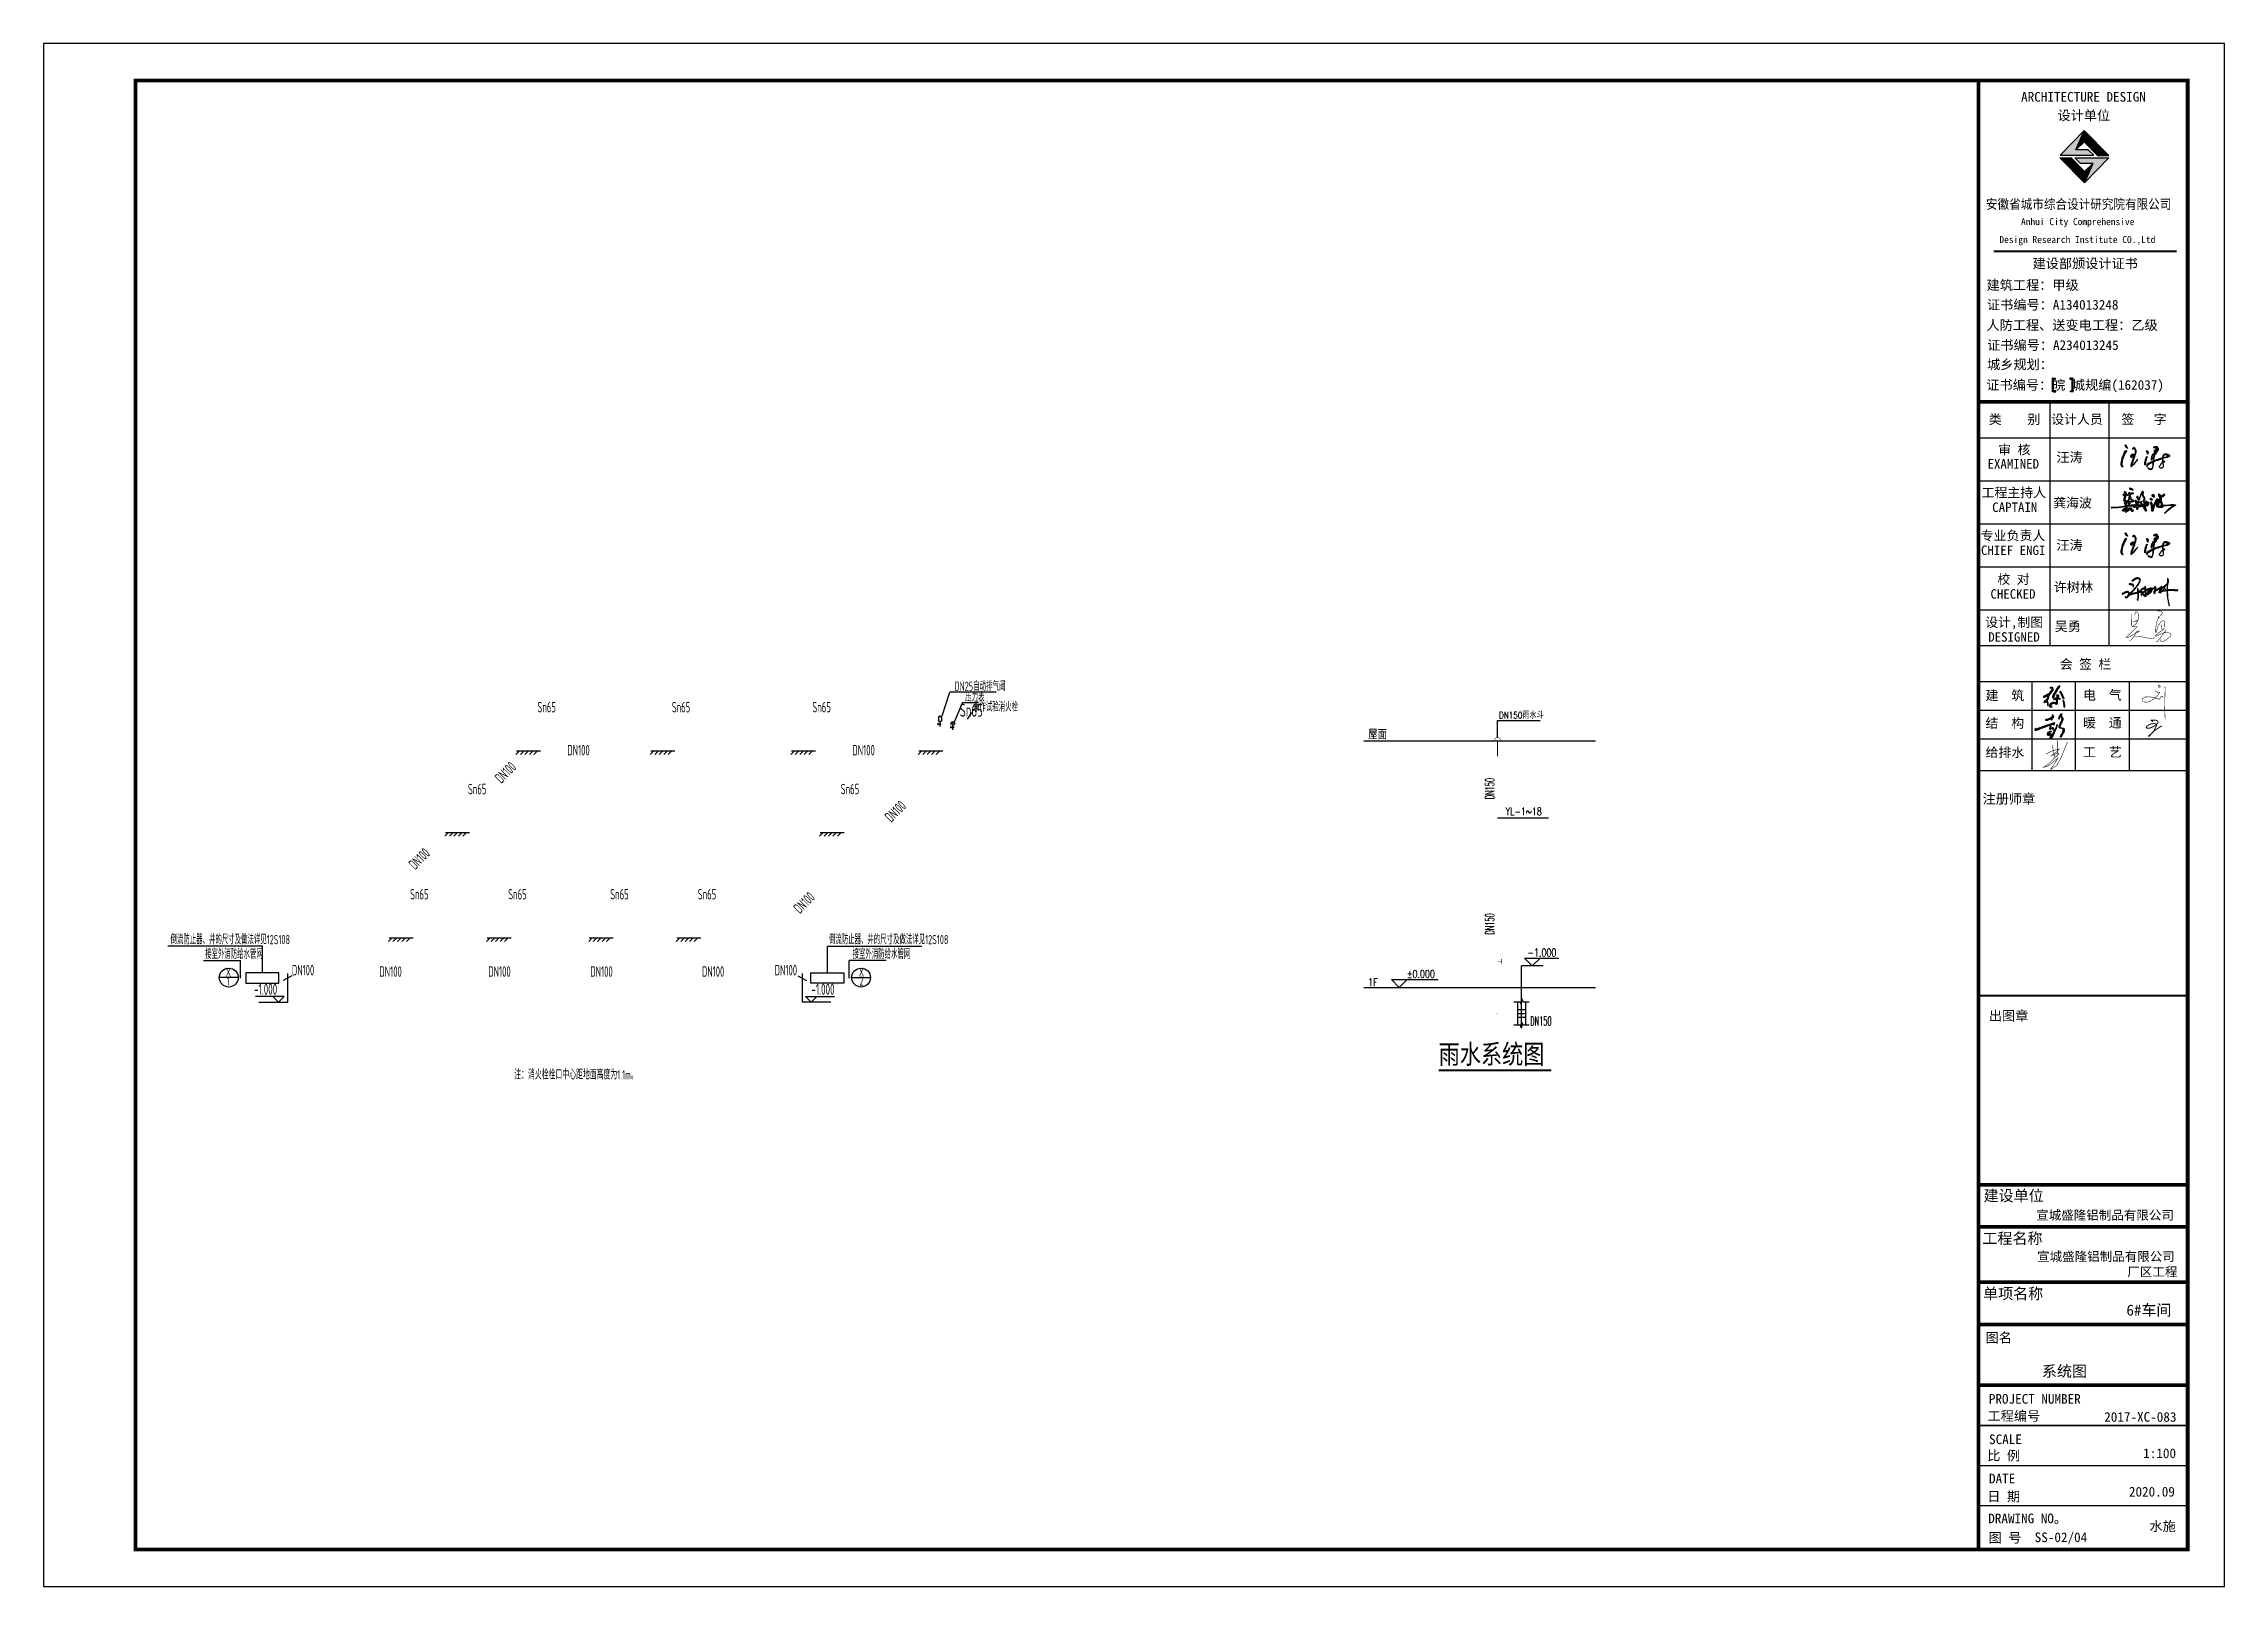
# Model space of a CAD drawing. Extents: x 1036631 to 1215829, y 649019 to 896649.
# Drawn here: x 1156349 to 1215749, y 783419 to 825419 of the extents above; entities that cross this region are included whole.
import ezdxf
from ezdxf.enums import TextEntityAlignment as Align

# ---------------------------------------------------------------- set-up
doc = ezdxf.new("R2010")
doc.units = 0
doc.header["$LTSCALE"] = 1000
doc.header["$MEASUREMENT"] = 0
for name, color, linetype in [('0-签名', 2, 'Continuous'), ('0-给水标注', 7, 'Continuous'), ('a-标注', 7, 'Continuous'), ('A_DE_DETAIL_3', 144, 'Continuous'), ('EQUIP_污水', 7, 'Continuous'), ('EQUIP_管件', 7, 'Continuous'), ('GJ', 4, 'Continuous'), ('HH_消防', 53, 'Continuous'), ('PIPE-雨水', 4, 'Continuous'), ('PUB_TEXT', 7, 'Continuous'), ('S-WZ', 6, 'Continuous'), ('TWT', 7, 'Continuous'), ('TWT_DIM', 3, 'Continuous'), ('TWT_ELEV', 3, 'Continuous'), ('TWT_TEXT', 7, 'Continuous'), ('TWT_TITLE', 7, 'Continuous'), ('VALVE_给水', 7, 'Continuous'), ('Z-XF', 240, 'Continuous'), ('图框', 7, 'Continuous'), ('签名', 7, 'Continuous')]:
    doc.layers.add(name, color=color, linetype=linetype)
doc.layers.add('TT', color=3, linetype='Continuous', lineweight=13)
doc.layers.add('说明', color=7, linetype='Continuous', lineweight=13)
doc.styles.add('-黑体', font='simhei.ttf', dxfattribs={"width": 0.8})
doc.styles.add('_TWT_DIM', font='simplex.shx', dxfattribs={"width": 0.8, "height": 3.5, "bigfont": 'acehztxt.shx'})
doc.styles.add('_TWT_PIPEDN', font='complex.shx', dxfattribs={"width": 0.8, "height": 3.5, "bigfont": 'HZTXT.shx'})
doc.styles.add('_TWT_SERIAL', font='COMPLEX', dxfattribs={"width": 0.8, "height": 3.5, "bigfont": 'HZTXT'})
doc.styles.add('HZ', font='txt.shx', dxfattribs={"bigfont": 'hztxt.shx'})
doc.styles.add('STYLE-黑体', font='simhei.ttf')
doc.styles.add('WW', font='gbenor.shx', dxfattribs={"width": 0.75, "bigfont": 'gbcbig.shx'})
doc.styles.add('宋体', font='')
doc.styles.add('黑体', font='simhei.ttf')
doc.styles.get('宋体').set_extended_font_data('NSimSun')
pattern_1 = [(45, (-829504.836, 2824277.1813), (-4.419417382, 4.419417382), [])]

msp = doc.modelspace()

# ---------------------------------------------------------------- texts
at = {"layer": '0-签名', "color": 4, "style": 'STYLE-黑体'}
msp.add_text('吴勇', height=262.9, dxfattribs=at).set_placement((1211126, 809425))
at = {"layer": 'PUB_TEXT', "style": '-黑体', "width": 0.8}
msp.add_text('雨水系统图', height=528.1, dxfattribs=at).set_placement((1194346, 797646))
at = {"layer": 'PUB_TEXT'}
for s, height, style, p in [('宣城盛隆铝制品有限公司', 250, '黑体', (1210624, 793401)), ('宣城盛隆铝制品有限公司', 250, '黑体', (1210648, 792276)), ('厂区工程', 250, '黑体', (1213106, 791856)), ('6#车间', 300, '黑体', (1213081, 790790)), ('系统图', 300, '宋体', (1210780, 789127, 0)), ('2017-XC-083', 262.94, '黑体', (1212476, 787900)), ('1:100', 262.9, '黑体', (1213538, 786909)), ('2020.09', 262.9, '黑体', (1213149, 785864)), ('SS-02/04', 262.9, '黑体', (1210582, 784623)), ('水施', 262.9, '黑体', (1213710, 784924))]:
    msp.add_text(s, height=height, dxfattribs=dict(at, style=style)).set_placement(p)
at = {"layer": 'TT', "style": 'WW', "width": 0.7}
for s, rotation, p in [('DN25自动排气阀', 359.90299, (1181156, 807800, 0)), ('压力表', 359.89768, (1181450, 807506, 0)), ('兼作试验消火栓', 359.89768, (1181659, 807237, 0))]:
    msp.add_text(s, height=251.7, rotation=rotation, dxfattribs=at).set_placement(p)
for s, height, p in [('Sn65', 285.1, (1169800, 807213, 0)), ('Sn65', 285.1, (1173459, 807213, 0)), ('Sn65', 285.1, (1177288, 807213, 0)), ('Sn65', 356.4, (1181299, 807094, 0)), ('Sn65', 285.1, (1167905, 804983, 0)), ('Sn65', 285.1, (1178060, 804983, 0)), ('Sn65', 285.1, (1166330, 802120, 0)), ('Sn65', 285.1, (1169003, 802120, 0)), ('Sn65', 285.1, (1171782, 802120, 0)), ('Sn65', 285.1, (1174166, 802120, 0)), ('倒流防止器、井的尺寸及做法详见12S108', 249.45, (1159807, 800901, 0)), ('接室外消防给水管网', 249.5, (1160748, 800504, 0)), ('倒流防止器、井的尺寸及做法详见12S108', 249.45, (1177741, 800901, 0)), ('接室外消防给水管网', 249.5, (1178384, 800504, 0)), ('DN100', 285.1, (1163110, 800053, 0)), ('DN100', 285.1, (1176261, 800053, 0)), ('-1.000', 299.3, (1162081, 799526, 0)), ('-1.000', 299.3, (1177262, 799526, 0))]:
    msp.add_text(s, height=height, dxfattribs=at).set_placement(p)
at = {"layer": 'TT', "color": 3, "style": 'WW', "width": 0.7}
for p in [(1170613, 806041, 0), (1178379, 806041, 0), (1165495, 800014, 0), (1168461, 800014, 0), (1171240, 800014, 0), (1174279, 800014, 0)]:
    msp.add_text('DN100', height=285.1, dxfattribs=at).set_placement(p)
for p in [(1168816, 805261, 0), (1179435, 804202, 0), (1166467, 802912, 0), (1176949, 801715, 0)]:
    msp.add_text('DN100', height=285.1, rotation=44.97466, dxfattribs=at).set_placement(p)
at = {"layer": 'TT', "style": 'WW', "width": 0.7}
for s, p in [('X', (1161381, 800017, 0)), ('X', (1178625, 800017, 0)), ('1', (1161377, 799775, 0)), ('2', (1178629, 799775, 0))]:
    msp.add_text(s, height=249, dxfattribs=at).set_placement(p, align=Align.CENTER)
at = {"layer": 'TWT_ELEV', "color": 7, "style": '_TWT_SERIAL', "width": 0.8}
msp.add_text('DN150雨水斗', height=179.8, dxfattribs=at).set_placement((1195992, 807044, 0))
at = {"layer": 'TWT_TEXT'}
for s, height, style, width, p in [('屋面', 247.5, '_TWT_DIM', 0.8, (1192427, 806478)), ('YL-1~18', 210.4, '_TWT_SERIAL', 0.752941, (1196172, 804410)), ('-1.000', 210.4, '_TWT_DIM', 0.752941, (1196767, 800570)), ('%%P0.000', 210.4, '_TWT_DIM', 0.752941, (1193485, 799987)), ('1F', 210.4, '_TWT_DIM', 0.752941, (1192427, 799761)), ('DN150', 240.4, '_TWT_PIPEDN', 0.470588, (1196841, 798690))]:
    msp.add_text(s, height=height, dxfattribs=dict(at, style=style, width=width)).set_placement(p)
at = {"layer": 'TWT_TEXT', "style": '_TWT_PIPEDN', "width": 0.470588}
for p in [(1195859, 804846), (1195859, 801162)]:
    msp.add_text('DN150', height=240.4, rotation=90, dxfattribs=at).set_placement(p)
at = {"layer": '图框', "color": 4}
for s, height, style, p in [('ARCHITECTURE DESIGN', 262.94, '黑体', (1210212, 823839)), ('设计单位', 262.9, '黑体', (1211203, 823335)), ('Anhui City Comprehensive ', 189.24, '黑体', (1210209, 820477)), (' Design Research Institute CO.,Ltd', 189.24, '黑体', (1209492, 819990)), ('建设部颁设计证书', 262.9, '黑体', (1210524, 819304)), (' 建筑工程：甲级', 262.9, '黑体', (1209093, 818715)), ('证书编号：A134013248', 262.94, '黑体', (1209283, 818179)), ('人防工程、送变电工程：乙级', 262.94, '黑体', (1209269, 817625)), ('证书编号：A234013245', 262.94, '黑体', (1209288, 817081)), ('城乡规划：', 262.9, '黑体', (1209286, 816556)), ('证书编号：皖 城规编(162037)', 262.94, '黑体', (1209265, 815996)), ('汪涛', 262.9, 'STYLE-黑体', (1211171, 814025)), ('汪涛', 262.9, 'STYLE-黑体', (1211171, 811634)), ('许树林', 262.9, 'STYLE-黑体', (1211098, 810493)), ('注册师章', 262.9, '黑体', (1209162, 804728)), ('出图章', 262.9, '黑体', (1209335, 798821)), ('建设单位', 300, '黑体', (1209190, 793906)), ('工程名称', 300, '黑体', (1209157, 792744)), ('单项名称', 300, '黑体', (1209177, 791240)), ('图名', 262.9, '黑体', (1209246, 790058)), ('工程编号', 262.9, '黑体', (1209298, 787927)), ('比 例', 262.9, '黑体', (1209289, 786848)), ('SCALE', 262.9, '黑体', (1209340, 787291)), ('DATE', 262.9, '黑体', (1209338, 786222)), ('日 期', 262.9, '黑体', (1209289, 785735)), ('DRAWING NO。', 262.94, '黑体', (1209317, 785138)), ('图 号', 262.9, '黑体', (1209326, 784613))]:
    msp.add_text(s, height=height, dxfattribs=dict(at, style=style)).set_placement(p)
at = {"layer": '图框', "color": 4, "style": '黑体', "width": 0.88}
msp.add_text('安徽省城市综合设计研究院有限公司', height=262.94, dxfattribs=at).set_placement((1209255, 820919))
at = {"layer": '图框', "color": 0}
for s, height, style, p in [('类    别 ', 257.7, 'STYLE-黑体', (1209331, 815064)), ('设计人员', 257.7, 'STYLE-黑体', (1211030, 815064)), ('签   字', 257.7, 'STYLE-黑体', (1212945, 815064)), ('审 核', 257.7, 'STYLE-黑体', (1209588, 814237)), ('EXAMINED ', 257.7, 'STYLE-黑体', (1209298, 813850)), ('工程主持人', 257.7, 'STYLE-黑体', (1209135, 813069)), ('CAPTAIN', 257.7, 'STYLE-黑体', (1209426, 812669)), ('专业负责人', 257.7, 'STYLE-黑体', (1209113, 811898)), ('CHIEF ENGI', 257.7, 'STYLE-黑体', (1209120, 811498)), ('校 对', 257.7, 'STYLE-黑体', (1209566, 810709)), ('CHECKED  ', 257.7, 'STYLE-黑体', (1209378, 810309)), ('设计,制图', 257.7, 'STYLE-黑体', (1209233, 809538)), ('DESIGNED ', 257.7, 'STYLE-黑体', (1209317, 809138)), ('会 签 栏', 257.7, 'STYLE-黑体', (1211263, 808398)), ('建  筑', 257.7, 'STYLE-黑体', (1209243, 807546)), ('电  气', 257.7, 'STYLE-黑体', (1211900, 807555)), ('结  构', 257.7, 'STYLE-黑体', (1209243, 806792)), ('暖  通', 257.7, 'STYLE-黑体', (1211900, 806801)), ('给排水', 257.7, 'STYLE-黑体', (1209243, 805996)), ('工  艺', 257.7, 'STYLE-黑体', (1211900, 806004)), ('PROJECT NUMBER', 262.94, '黑体', (1209333, 788391))]:
    msp.add_text(s, height=height, dxfattribs=dict(at, style=style)).set_placement(p)
at = {"layer": '签名', "color": 4, "style": 'STYLE-黑体'}
msp.add_text('龚海波', height=258.2, dxfattribs=at).set_placement((1211084, 812790))
at = {"layer": '说明', "style": 'WW', "width": 0.75}
msp.add_text('注：消火栓栓口中心距地面高度为1.1m。', height=249.45, dxfattribs=at).set_placement((1169168, 797221, 0))

# ---------------------------------------------------------------- blocks, each defined once
blk = doc.blocks.new('DIP')
at = {"layer": 'EQUIP_污水'}
for p, q in [((-305, 0), (-398, -94)), ((-382, 0), (229, 0)), ((-190, 0), (-284, -94)), ((-76, 0), (-170, -94)), ((38, 0), (-56, -94)), ((152, 0), (59, -94))]:
    blk.add_line(p, q, dxfattribs=at)
blk = doc.blocks.new('A$C3B8C4E71')
at = {"layer": 'Z-XF', "linetype": 'Continuous'}
h = blk.add_hatch(dxfattribs=at)
h.set_pattern_fill('ANSI31', scale=50, style=0)
h.set_pattern_definition(pattern_1)
h.paths.add_polyline_path([(106, 180, 0.4142136), (61, 135, 0.4142136), (106, 90)])
h.paths.add_polyline_path([(106, 90, 0.4142136), (151, 135, 0.4142136), (106, 180)])
h = blk.add_hatch(dxfattribs=at)
h.set_pattern_fill('ANSI31', scale=50, style=0)
h.set_pattern_definition(pattern_1)
h.paths.add_polyline_path([(84, 372), (99, 367), (64, 410)])
at = {"layer": 'Z-XF', "color": 7, "linetype": 'Continuous'}
for p, q in [((0, 89), (0, 181)), ((61, 135), (0, 135)), ((64, 410), (99, 367)), ((138, 271), (64, 410)), ((106, 0), (106, 243))]:
    blk.add_line(p, q, dxfattribs=at)
for centre, radius in [((106, 343), 100), ((106, 135), 45)]:
    blk.add_circle(centre, radius, dxfattribs=at)
blk = doc.blocks.new('$VALVE$00000669')
for p, q in [((0, 0), (212, 0)), ((108, 0), (108, -100)), ((287, 74), (433, 74)), ((433, 74), (433, -76)), ((433, 0), (500, 0)), ((158, -100), (58, -100)), ((433, -76), (287, -76))]:
    blk.add_line(p, q)
at = {"const_width": 31.2}
blk.add_lwpolyline([(108, 16, 1), (108, -16, 1)], format="xyb", close=True, dxfattribs=at)
blk.add_circle((108, 0), 31.2)
blk.add_arc((287, -1), 75, 90, 270)
blk = doc.blocks.new('333xxx')
at = {"layer": 'S-WZ'}
for p, q in [((-299, 445), (-50, 445)), ((-154, 445), (-154, -445)), ((-154, 144), (154, 144)), ((-122, 0), (122, 0)), ((0, 323), (-50, 445)), ((0, 591), (50, 445)), ((50, 445), (299, 445)), ((154, 445), (154, -445)), ((-299, -445), (-50, -445)), ((-154, -144), (154, -144)), ((0, -566), (-50, -445)), ((0, -323), (0, -566)), ((0, -323), (50, -445)), ((50, -445), (299, -445))]:
    blk.add_line(p, q, dxfattribs=at)
blk = doc.blocks.new('$TwtSys$00000148')
at = {"const_width": 20}
for points in [[(0, 0), (150, 0)], [(150, 90), (150, -90)]]:
    blk.add_lwpolyline(points, dxfattribs=at)
blk = doc.blocks.new('$TWTSYS$00000080')
blk.add_line((-150, 500), (150, 500))
at = {"const_width": 15}
blk.add_lwpolyline([(-99, 500, -1), (101, 500)], format="xyb", dxfattribs=at)
at = {"const_width": 30}
blk.add_lwpolyline([(0, 500), (0, 0)], dxfattribs=at)
at = {"style": 'HZ', "flags": 1}
for tag in ['UNIT', 'WHAT', 'SPEC']:
    blk.add_attdef(tag, (0, 0), '', height=0.001, dxfattribs=at)

# ---------------------------------------------------------------- hatches: boundary and pattern name
for color, points in [(1, [(1211706, 822525), (1211933, 823053), (1211277, 822378), (1212191, 822378), (1212039, 822525)]), (1, [(1212292, 822375), (1212601, 822375), (1211933, 823053)]), (256, [(1211279, 806809), (1211271, 806824), (1211276, 806843), (1211286, 806869), (1211298, 806902), (1211316, 806927), (1211342, 806988), (1211346, 807011), (1211346, 807031), (1211346, 807052), (1211337, 807073), (1211319, 807089), (1211316, 807100), (1211313, 807122), (1211312, 807137), (1211314, 807151), (1211319, 807175), (1211312, 807177), (1211299, 807175), (1211285, 807146), (1211270, 807130), (1211260, 807108), (1211252, 807074), (1211243, 807051), (1211243, 807039), (1211250, 807032), (1211252, 807042), (1211262, 807069), (1211269, 807086), (1211278, 807105), (1211284, 807108), (1211291, 807102), (1211304, 807079), (1211313, 807066), (1211327, 807055), (1211331, 807030), (1211324, 807015), (1211319, 806969), (1211288, 806918), (1211269, 806880), (1211248, 806840), (1211252, 806804), (1211257, 806796), (1211268, 806782), (1211315, 806774), (1211343, 806772), (1211357, 806763), (1211362, 806746), (1211360, 806708), (1211352, 806685), (1211344, 806669), (1211333, 806654), (1211312, 806613), (1211307, 806582), (1211284, 806564), (1211287, 806549), (1211294, 806539), (1211301, 806539), (1211309, 806553), (1211326, 806590), (1211343, 806617), (1211365, 806651), (1211378, 806673), (1211385, 806710), (1211385, 806744), (1211368, 806774), (1211354, 806783), (1211325, 806791), (1211310, 806792), (1211289, 806803)])]:
    msp.add_hatch(color=color).paths.add_polyline_path(points)
at = {"linetype": 'Continuous'}
h = msp.add_hatch(color=4, dxfattribs=at)
h.dxf.hatch_style = 1
h.paths.add_polyline_path([(1213278, 810662), (1213280, 810663), (1213277, 810682), (1213267, 810692), (1213250, 810700), (1213207, 810707), (1213197, 810712), (1213196, 810711), (1213175, 810716), (1213160, 810714), (1213153, 810707), (1213153, 810697), (1213169, 810700), (1213172, 810697), (1213186, 810694), (1213214, 810694), (1213223, 810689), (1213231, 810689), (1213241, 810684), (1213251, 810684), (1213265, 810673), (1213267, 810651), (1213263, 810650), (1213260, 810636), (1213251, 810623), (1213256, 810618), (1213272, 810636), (1213278, 810650)], flags=17)
h.paths.add_polyline_path([(1213476, 810496), (1213478, 810498), (1213466, 810516), (1213449, 810530), (1213442, 810531), (1213437, 810526), (1213437, 810521), (1213453, 810504), (1213444, 810501), (1213432, 810501), (1213407, 810493), (1213397, 810567), (1213390, 810579), (1213385, 810579), (1213382, 810575), (1213382, 810547), (1213387, 810533), (1213387, 810516), (1213390, 810504), (1213390, 810489), (1213382, 810484), (1213371, 810484), (1213361, 810479), (1213280, 810459), (1213265, 810452), (1213240, 810447), (1213167, 810423), (1213174, 810430), (1213174, 810433), (1213221, 810476), (1213297, 810557), (1213351, 810618), (1213410, 810694), (1213431, 810727), (1213456, 810783), (1213461, 810817), (1213456, 810837), (1213441, 810854), (1213425, 810863), (1213392, 810871), (1213366, 810873), (1213336, 810864), (1213289, 810837), (1213250, 810805), (1213238, 810798), (1213231, 810792), (1213233, 810787), (1213241, 810788), (1213272, 810807), (1213290, 810824), (1213338, 810851), (1213361, 810859), (1213383, 810859), (1213392, 810856), (1213395, 810858), (1213398, 810854), (1213425, 810846), (1213432, 810837), (1213442, 810832), (1213446, 810824), (1213444, 810795), (1213429, 810770), (1213429, 810765), (1213409, 810726), (1213410, 810722), (1213395, 810699), (1213393, 810692), (1213383, 810684), (1213382, 810677), (1213321, 810601), (1213236, 810509), (1213218, 810493), (1213213, 810484), (1213153, 810430), (1213155, 810452), (1213152, 810474), (1213145, 810486), (1213128, 810499), (1213098, 810499), (1213066, 810493), (1213037, 810479), (1213023, 810476), (1213015, 810469), (1212991, 810459), (1212968, 810444), (1212968, 810433), (1212976, 810428), (1212995, 810444), (1213047, 810469), (1213062, 810472), (1213069, 810477), (1213115, 810486), (1213128, 810481), (1213135, 810474), (1213138, 810466), (1213138, 810437), (1213131, 810413), (1213118, 810398), (1213121, 810381), (1213103, 810356), (1213089, 810347), (1213081, 810347), (1213054, 810357), (1213049, 810357), (1213045, 810351), (1213052, 810344), (1213071, 810337), (1213089, 810335), (1213104, 810342), (1213120, 810356), (1213142, 810389), (1213150, 810398), (1213177, 810411), (1213189, 810413), (1213196, 810418), (1213214, 810422), (1213270, 810440), (1213317, 810450), (1213322, 810454), (1213336, 810455), (1213351, 810462), (1213366, 810464), (1213388, 810471), (1213392, 810469), (1213392, 810324), (1213388, 810305), (1213371, 810293), (1213371, 810283), (1213375, 810276), (1213388, 810266), (1213398, 810275), (1213405, 810297), (1213409, 810340), (1213409, 810471), (1213414, 810477), (1213447, 810486), (1213468, 810487)])
h.paths.add_polyline_path([(1213596, 810418), (1213596, 810405), (1213594, 810400), (1213583, 810400), (1213557, 810416), (1213529, 810450), (1213529, 810457), (1213567, 810496), (1213581, 810506), (1213588, 810506), (1213591, 810447)], flags=16)
h.paths.add_polyline_path([(1213774, 810553), (1213770, 810548), (1213763, 810531), (1213731, 810491), (1213687, 810449), (1213657, 810430), (1213649, 810432), (1213654, 810447), (1213659, 810450), (1213660, 810459), (1213689, 810498), (1213720, 810526), (1213748, 810547), (1213769, 810557)], flags=16)
h.paths.add_polyline_path([(1213855, 810508), (1213851, 810481), (1213848, 810474), (1213845, 810474), (1213841, 810481), (1213841, 810493), (1213846, 810504), (1213851, 810509)], flags=16)
h.paths.add_polyline_path([(1214020, 810557), (1214020, 810540), (1214017, 810533), (1214017, 810515), (1214012, 810504), (1214005, 810503), (1213993, 810518), (1213992, 810531), (1213995, 810542), (1214014, 810558)], flags=16)
h.paths.add_polyline_path([(1214137, 810552), (1214137, 810542), (1214135, 810538), (1214123, 810538), (1214090, 810531), (1214083, 810533), (1214081, 810536), (1214110, 810564), (1214129, 810572), (1214134, 810567)], flags=16)
h.paths.add_polyline_path([(1214194, 810700), (1214193, 810645), (1214189, 810623), (1214189, 810570), (1214188, 810547), (1214184, 810540), (1214149, 810540), (1214145, 810543), (1214144, 810565), (1214139, 810579), (1214134, 810584), (1214123, 810584), (1214080, 810550), (1214051, 810523), (1214036, 810516), (1214029, 810520), (1214034, 810564), (1214049, 810582), (1214135, 810651), (1214189, 810704), (1214193, 810704)], flags=16)
h.paths.add_polyline_path([(1214213, 810812), (1214213, 810790), (1214213, 810770), (1214208, 810763), (1214208, 810814), (1214210, 810815)], flags=16)
h.paths.add_polyline_path([(1214483, 810535), (1214485, 810536), (1214482, 810542), (1214473, 810545), (1214407, 810543), (1214399, 810547), (1214333, 810547), (1214316, 810543), (1214306, 810547), (1214206, 810545), (1214201, 810548), (1214201, 810594), (1214208, 810721), (1214225, 810766), (1214225, 810807), (1214220, 810834), (1214213, 810853), (1214203, 810859), (1214198, 810853), (1214198, 810738), (1214191, 810721), (1214145, 810673), (1214123, 810658), (1214113, 810646), (1214105, 810643), (1214085, 810623), (1214081, 810623), (1214069, 810611), (1214056, 810604), (1214047, 810596), (1214041, 810597), (1214046, 810635), (1214042, 810643), (1214037, 810648), (1214032, 810648), (1214027, 810641), (1214031, 810624), (1214025, 810619), (1213992, 810606), (1213895, 810550), (1213878, 810545), (1213872, 810547), (1213873, 810582), (1213877, 810589), (1213885, 810594), (1213887, 810601), (1213873, 810623), (1213860, 810636), (1213851, 810636), (1213848, 810633), (1213851, 810616), (1213855, 810611), (1213853, 810596), (1213829, 810592), (1213794, 810582), (1213784, 810582), (1213767, 810591), (1213730, 810591), (1213713, 810587), (1213698, 810580), (1213696, 810582), (1213691, 810579), (1213682, 810579), (1213672, 810572), (1213644, 810562), (1213615, 810545), (1213606, 810536), (1213601, 810536), (1213596, 810575), (1213598, 810584), (1213610, 810592), (1213613, 810607), (1213603, 810621), (1213598, 810633), (1213593, 810638), (1213586, 810640), (1213578, 810629), (1213578, 810604), (1213573, 810599), (1213535, 810591), (1213522, 810585), (1213510, 810577), (1213500, 810575), (1213490, 810565), (1213481, 810562), (1213471, 810547), (1213476, 810540), (1213485, 810542), (1213505, 810560), (1213529, 810574), (1213559, 810579), (1213566, 810582), (1213578, 810582), (1213584, 810540), (1213584, 810525), (1213576, 810516), (1213559, 810506), (1213524, 810471), (1213520, 810471), (1213515, 810482), (1213513, 810501), (1213502, 810503), (1213496, 810496), (1213488, 810442), (1213485, 810437), (1213485, 810427), (1213478, 810413), (1213478, 810401), (1213481, 810398), (1213488, 810398), (1213493, 810403), (1213508, 810432), (1213518, 810442), (1213537, 810418), (1213557, 810398), (1213581, 810379), (1213594, 810373), (1213611, 810378), (1213616, 810388), (1213610, 810442), (1213605, 810504), (1213605, 810516), (1213608, 810523), (1213638, 810543), (1213686, 810565), (1213725, 810575), (1213763, 810575), (1213767, 810570), (1213750, 810562), (1213709, 810535), (1213667, 810491), (1213640, 810452), (1213633, 810437), (1213633, 810428), (1213637, 810422), (1213644, 810416), (1213655, 810416), (1213676, 810425), (1213711, 810454), (1213753, 810496), (1213772, 810520), (1213777, 810533), (1213782, 810538), (1213789, 810560), (1213796, 810567), (1213811, 810575), (1213850, 810584), (1213855, 810584), (1213860, 810579), (1213858, 810533), (1213855, 810528), (1213838, 810518), (1213828, 810503), (1213826, 810474), (1213836, 810450), (1213843, 810444), (1213848, 810444), (1213856, 810450), (1213863, 810466), (1213872, 810521), (1213899, 810540), (1213926, 810552), (1213990, 810592), (1214010, 810602), (1214024, 810606), (1214027, 810602), (1214024, 810580), (1213997, 810560), (1213978, 810531), (1213978, 810518), (1213992, 810496), (1213992, 810487), (1213983, 810474), (1213987, 810467), (1213997, 810467), (1214017, 810476), (1214041, 810501), (1214056, 810513), (1214073, 810516), (1214083, 810521), (1214107, 810523), (1214117, 810526), (1214145, 810525), (1214161, 810530), (1214186, 810530), (1214189, 810525), (1214188, 810504), (1214191, 810481), (1214189, 810476), (1214194, 810398), (1214201, 810367), (1214201, 810330), (1214215, 810259), (1214216, 810220), (1214228, 810182), (1214238, 810131), (1214245, 810122), (1214252, 810126), (1214240, 810193), (1214225, 810253), (1214213, 810327), (1214211, 810373), (1214208, 810388), (1214201, 810511), (1214203, 810530), (1214213, 810533), (1214218, 810531), (1214291, 810536), (1214387, 810536), (1214394, 810533), (1214419, 810535), (1214428, 810528), (1214475, 810528)])
h = msp.add_hatch(color=256)
h.paths.add_polyline_path([(1211338, 807531), (1211362, 807514), (1211366, 807466), (1211374, 807376), (1211385, 807352), (1211401, 807361), (1211401, 807391), (1211395, 807455), (1211387, 807513), (1211361, 807534)])
h.paths.add_polyline_path([(1211257, 807769), (1211292, 807731), (1211337, 807619), (1211385, 807584), (1211374, 807616), (1211349, 807663), (1211324, 807728), (1211302, 807767), (1211274, 807778)])
h.paths.add_polyline_path([(1211184, 807661), (1211200, 807666), (1211210, 807644), (1211198, 807634), (1211183, 807637), (1211173, 807621), (1211170, 807610), (1211156, 807597), (1211101, 807575), (1211090, 807569), (1211100, 807559), (1211157, 807569), (1211171, 807566), (1211171, 807545), (1211174, 807468), (1211173, 807452), (1211155, 807471), (1211118, 807485), (1211077, 807480), (1211039, 807466), (1211008, 807437), (1210985, 807406), (1210986, 807383), (1210996, 807359), (1211008, 807359), (1211048, 807352), (1211059, 807373), (1211034, 807373), (1211014, 807381), (1211023, 807411), (1211046, 807444), (1211075, 807462), (1211099, 807465), (1211122, 807467), (1211153, 807449), (1211180, 807433), (1211207, 807444), (1211205, 807465), (1211201, 807534), (1211204, 807569), (1211221, 807578), (1211252, 807572), (1211289, 807584), (1211264, 807594), (1211211, 807596), (1211233, 807621), (1211242, 807651), (1211229, 807682), (1211194, 807691), (1211173, 807680)])
h.paths.add_polyline_path([(1211264, 807934), (1211224, 807919), (1211165, 807828), (1211084, 807687), (1211064, 807632), (1211066, 807607), (1211102, 807622), (1211120, 807630), (1211110, 807652), (1211109, 807664), (1211218, 807850), (1211256, 807900), (1211270, 807917)])
h.paths.add_polyline_path([(1210997, 807877), (1211037, 807869), (1211056, 807849), (1211044, 807821), (1210996, 807754), (1210973, 807725), (1210924, 807698), (1210855, 807664), (1210815, 807649), (1210825, 807629), (1210853, 807629), (1210907, 807655), (1210942, 807655), (1210952, 807643), (1210924, 807591), (1210882, 807533), (1210829, 807498), (1210841, 807481), (1210895, 807500), (1210921, 807488), (1210934, 807430), (1210940, 807397), (1210955, 807401), (1210950, 807421), (1210945, 807476), (1210927, 807505), (1210913, 807518), (1210957, 807586), (1210970, 807624), (1210967, 807660), (1210957, 807673), (1210995, 807702), (1211052, 807773), (1211082, 807816), (1211082, 807849), (1211063, 807887), (1211045, 807891), (1211017, 807887)])
h = msp.add_hatch(color=256)
h.paths.add_polyline_path([(1210724, 806766), (1210769, 806782), (1210849, 806811), (1210889, 806829), (1210939, 806842), (1210967, 806857), (1211001, 806868), (1211022, 806876), (1211059, 806889), (1211077, 806896), (1211087, 806898), (1211088, 806887), (1211084, 806877), (1211093, 806874), (1211098, 806876), (1211114, 806887), (1211123, 806899), (1211132, 806915), (1211124, 806930), (1211106, 806927), (1211064, 806912), (1210987, 806887), (1210894, 806852), (1210835, 806829), (1210748, 806797), (1210698, 806779), (1210691, 806781), (1210667, 806767), (1210650, 806763), (1210647, 806760), (1210627, 806760), (1210625, 806769), (1210621, 806775), (1210611, 806772), (1210606, 806767), (1210589, 806753), (1210586, 806745), (1210588, 806734), (1210598, 806728), (1210621, 806728), (1210682, 806748)])
h.paths.add_polyline_path([(1211061, 807055), (1211070, 807059), (1211081, 807062), (1211089, 807068), (1211096, 807072), (1211098, 807078), (1211103, 807084), (1211104, 807096), (1211097, 807106), (1211090, 807102), (1211083, 807094), (1211076, 807090), (1211071, 807098), (1211075, 807103), (1211079, 807111), (1211084, 807119), (1211086, 807127), (1211086, 807134), (1211084, 807139), (1211073, 807141), (1211065, 807140), (1211062, 807136), (1211060, 807129), (1211057, 807122), (1211056, 807111), (1211054, 807102), (1211051, 807089), (1211049, 807079), (1211043, 807071), (1211036, 807069), (1211023, 807060), (1210994, 807048), (1210969, 807039), (1210954, 807032), (1210939, 807025), (1210913, 807020), (1210884, 807018), (1210873, 807013), (1210874, 807001), (1210892, 806999), (1210928, 807005), (1210957, 807015), (1210986, 807023), (1211004, 807033), (1211021, 807040), (1211030, 807043), (1211033, 807040), (1211033, 807031), (1211034, 807019), (1211039, 807011), (1211045, 807010), (1211053, 807013), (1211056, 807020), (1211056, 807034), (1211057, 807047)])
h.paths.add_polyline_path([(1211012, 806784), (1211011, 806797), (1211010, 806814), (1211018, 806825), (1211031, 806838), (1211029, 806847), (1211013, 806849), (1211002, 806840), (1210995, 806822), (1210991, 806806), (1210992, 806781), (1210990, 806768), (1210988, 806758), (1210996, 806753), (1211005, 806753), (1211016, 806762), (1211025, 806771), (1211040, 806775), (1211061, 806775), (1211069, 806773), (1211078, 806768), (1211082, 806757), (1211079, 806744), (1211082, 806732), (1211088, 806731), (1211096, 806736), (1211100, 806757), (1211095, 806780), (1211080, 806789), (1211055, 806788), (1211025, 806787)], flags=17)
h.paths.add_polyline_path([(1211001, 806678), (1211011, 806681), (1211033, 806684), (1211034, 806695), (1211024, 806698), (1211007, 806698), (1210999, 806695), (1210986, 806689), (1210975, 806685), (1210971, 806676), (1210975, 806664), (1210981, 806657), (1210990, 806658), (1210993, 806665)], flags=17)
h.paths.add_polyline_path([(1210957, 806615), (1210963, 806632), (1210963, 806655), (1210960, 806671), (1210948, 806674), (1210941, 806667), (1210939, 806649), (1210934, 806627), (1210934, 806606), (1210941, 806585), (1210946, 806579), (1210963, 806580), (1210976, 806585), (1210986, 806599), (1210995, 806606), (1211003, 806611), (1211011, 806619), (1211022, 806609), (1211020, 806586), (1211014, 806571), (1211013, 806544), (1211007, 806519), (1211003, 806503), (1211008, 806490), (1211021, 806489), (1211035, 806501), (1211058, 806529), (1211083, 806585), (1211115, 806655), (1211160, 806760), (1211188, 806841), (1211193, 806886), (1211172, 806823), (1211136, 806748), (1211111, 806699), (1211078, 806620), (1211061, 806591), (1211039, 806546), (1211026, 806525), (1211028, 806544), (1211032, 806574), (1211038, 806594), (1211036, 806610), (1211028, 806627), (1211018, 806634), (1211007, 806632), (1210989, 806621), (1210981, 806609), (1210970, 806595), (1210958, 806598)])
at = {"layer": 'A_DE_DETAIL_3'}
for points in [[(1211573, 822310), (1211269, 822310), (1211942, 821627)], [(1211677, 822312), (1211827, 822156), (1212165, 822156), (1211942, 821627), (1212602, 822312)]]:
    msp.add_hatch(color=1, dxfattribs=at).paths.add_polyline_path(points)
at = {"layer": 'PIPE-雨水', "linetype": 'Continuous'}
for points in [[(1195949, 799018), (1195949, 799000), (1195931, 799000)], [(1195949, 799018), (1195931, 799018), (1195931, 799000)]]:
    msp.add_hatch(color=256, dxfattribs=at).paths.add_polyline_path(points)
at = {"layer": 'PUB_TEXT'}
h = msp.add_hatch(dxfattribs=at)
h.set_pattern_fill('DOTS', color=256, scale=300.000002, style=0)
h.set_pattern_definition([(0, (-1067429.671, 1684102.505), (9.37500005, 18.7500001), [0, -18.7500001])])
h.paths.add_polyline_path([(1211942, 821627), (1211942, 821942), (1211573, 822310)])
h.paths.add_polyline_path([(1212165, 822156), (1211942, 821942), (1211942, 821627)])
h.paths.add_polyline_path([(1211933, 823053), (1211933, 822742), (1212292, 822375)])
h.paths.add_polyline_path([(1211933, 822742), (1211933, 823053), (1211706, 822525)])
h = msp.add_hatch(color=4, dxfattribs=at)
h.paths.add_polyline_path([(1213056, 814291), (1213081, 814339), (1213075, 814345), (1213048, 814325), (1213028, 814294), (1213012, 814246), (1212986, 814192), (1212968, 814129), (1212952, 814076), (1212946, 814034), (1212938, 813990), (1212939, 813948), (1212952, 813910), (1212966, 813897), (1212975, 813895), (1212984, 813898), (1212985, 813910), (1212976, 813917), (1212965, 813923), (1212957, 813952), (1212957, 814008), (1212964, 814055), (1212969, 814080), (1212986, 814124), (1212998, 814166), (1213008, 814190), (1213026, 814229)])
h.paths.add_polyline_path([(1213088, 814443), (1213081, 814453), (1213078, 814467), (1213072, 814482), (1213058, 814492), (1213047, 814485), (1213052, 814457), (1213072, 814425), (1213089, 814413), (1213100, 814399), (1213111, 814402), (1213099, 814426)])
for points in [[(1213279, 814173), (1213276, 814152), (1213259, 814102), (1213230, 814024), (1213211, 813991), (1213206, 813972), (1213202, 813941), (1213205, 813907), (1213221, 813905), (1213228, 813916), (1213237, 813927), (1213253, 813939), (1213264, 813949), (1213280, 813967), (1213307, 813992), (1213323, 814014), (1213354, 814055), (1213370, 814072), (1213387, 814091), (1213394, 814100), (1213363, 814078), (1213344, 814053), (1213316, 814024), (1213301, 814003), (1213270, 813968), (1213261, 813961), (1213247, 813957), (1213235, 813957), (1213227, 813962), (1213231, 813973), (1213252, 814021), (1213276, 814083), (1213293, 814129), (1213306, 814176), (1213316, 814212), (1213337, 814268), (1213346, 814301), (1213342, 814342), (1213329, 814377), (1213323, 814396), (1213308, 814410), (1213290, 814420), (1213281, 814420), (1213271, 814417), (1213259, 814408), (1213254, 814399), (1213249, 814385), (1213250, 814379), (1213276, 814401), (1213287, 814398), (1213299, 814392), (1213313, 814366), (1213317, 814328), (1213317, 814283), (1213312, 814252), (1213302, 814225), (1213292, 814223), (1213272, 814237), (1213253, 814239), (1213236, 814229), (1213213, 814216), (1213202, 814205), (1213192, 814188), (1213193, 814175), (1213197, 814166), (1213205, 814161), (1213218, 814160), (1213234, 814164), (1213246, 814172), (1213220, 814170), (1213211, 814175), (1213211, 814185), (1213220, 814192), (1213225, 814201), (1213241, 814213), (1213260, 814218), (1213280, 814215), (1213283, 814205), (1213276, 814198), (1213266, 814188), (1213260, 814180), (1213261, 814176), (1213275, 814183)], [(1213279, 811782), (1213276, 811762), (1213259, 811712), (1213230, 811633), (1213211, 811601), (1213206, 811581), (1213202, 811550), (1213205, 811516), (1213221, 811515), (1213228, 811526), (1213237, 811537), (1213253, 811549), (1213264, 811559), (1213280, 811577), (1213307, 811602), (1213323, 811624), (1213354, 811664), (1213370, 811682), (1213387, 811700), (1213394, 811710), (1213363, 811687), (1213344, 811663), (1213316, 811634), (1213301, 811613), (1213270, 811578), (1213261, 811570), (1213247, 811567), (1213235, 811566), (1213227, 811572), (1213231, 811583), (1213252, 811630), (1213276, 811692), (1213293, 811739), (1213306, 811785), (1213316, 811822), (1213337, 811878), (1213346, 811910), (1213342, 811952), (1213329, 811987), (1213323, 812006), (1213308, 812019), (1213290, 812029), (1213281, 812030), (1213271, 812026), (1213259, 812017), (1213254, 812008), (1213249, 811994), (1213250, 811988), (1213276, 812011), (1213287, 812007), (1213299, 812002), (1213313, 811976), (1213317, 811938), (1213317, 811893), (1213312, 811862), (1213302, 811834), (1213292, 811833), (1213272, 811847), (1213253, 811848), (1213236, 811839), (1213213, 811825), (1213202, 811814), (1213192, 811797), (1213193, 811784), (1213197, 811776), (1213205, 811771), (1213218, 811769), (1213234, 811774), (1213246, 811781), (1213220, 811779), (1213211, 811784), (1213211, 811794), (1213220, 811802), (1213225, 811810), (1213241, 811823), (1213260, 811828), (1213280, 811825), (1213283, 811814), (1213276, 811807), (1213266, 811797), (1213260, 811790), (1213261, 811786), (1213275, 811793)]]:
    msp.add_hatch(color=4, dxfattribs=at).paths.add_polyline_path(points)
h = msp.add_hatch(color=4, dxfattribs=at)
h.paths.add_polyline_path([(1213847, 814051), (1213896, 814076), (1213944, 814079), (1213938, 814101), (1213923, 814097), (1213883, 814082), (1213858, 814073), (1213844, 814063), (1213835, 814062), (1213831, 814070), (1213829, 814102), (1213836, 814130), (1213850, 814181), (1213851, 814216), (1213862, 814232), (1213874, 814250), (1213896, 814260), (1213905, 814296), (1213927, 814322), (1213903, 814308), (1213897, 814292), (1213886, 814283), (1213882, 814278), (1213875, 814285), (1213880, 814316), (1213887, 814337), (1213900, 814357), (1213910, 814375), (1213926, 814381), (1213932, 814376), (1213939, 814365), (1213932, 814346), (1213926, 814335), (1213924, 814330), (1213932, 814326), (1213942, 814353), (1213950, 814361), (1213952, 814387), (1213942, 814403), (1213930, 814404), (1213915, 814416), (1213928, 814433), (1213929, 814438), (1213902, 814451), (1213889, 814445), (1213879, 814443), (1213860, 814443), (1213841, 814440), (1213822, 814428), (1213821, 814414), (1213851, 814421), (1213886, 814423), (1213896, 814420), (1213901, 814402), (1213885, 814375), (1213868, 814351), (1213840, 814331), (1213827, 814317), (1213841, 814312), (1213849, 814311), (1213858, 814308), (1213852, 814294), (1213846, 814281), (1213834, 814264), (1213802, 814232), (1213784, 814212), (1213780, 814202), (1213768, 814180), (1213765, 814171), (1213763, 814162), (1213759, 814142), (1213772, 814163), (1213776, 814174), (1213781, 814185), (1213789, 814196), (1213794, 814203), (1213801, 814213), (1213810, 814219), (1213820, 814227), (1213832, 814226), (1213836, 814219), (1213834, 814205), (1213828, 814192), (1213819, 814174), (1213796, 814142), (1213788, 814131), (1213782, 814120), (1213774, 814115), (1213767, 814119), (1213764, 814133), (1213754, 814130), (1213754, 814115), (1213756, 814099), (1213756, 814087), (1213763, 814083), (1213769, 814091), (1213778, 814108), (1213788, 814115), (1213803, 814135), (1213811, 814145), (1213818, 814147), (1213821, 814131), (1213817, 814110), (1213812, 814062), (1213798, 814044), (1213770, 814030), (1213726, 814016), (1213706, 814002), (1213691, 813992), (1213679, 813986), (1213658, 813966), (1213643, 813952), (1213633, 813934), (1213631, 813919), (1213633, 813906), (1213637, 813896), (1213646, 813912), (1213646, 813922), (1213652, 813933), (1213659, 813943), (1213667, 813950), (1213688, 813962), (1213693, 813966), (1213714, 813980), (1213722, 813986), (1213739, 813993), (1213744, 813996), (1213758, 814004), (1213776, 814011), (1213787, 814016), (1213801, 814014), (1213802, 814000), (1213801, 813974), (1213800, 813943), (1213791, 813898), (1213791, 813871), (1213778, 813852), (1213765, 813845), (1213755, 813835), (1213719, 813846), (1213695, 813852), (1213685, 813860), (1213667, 813874), (1213679, 813851), (1213710, 813834), (1213733, 813825), (1213751, 813823), (1213770, 813830), (1213782, 813839), (1213788, 813849), (1213795, 813866), (1213810, 813925), (1213816, 813958), (1213818, 813990), (1213821, 814013), (1213822, 814020), (1213825, 814037)])
h.paths.add_polyline_path([(1214015, 814106), (1214039, 814118), (1214054, 814121), (1214061, 814092), (1214060, 814071), (1214061, 814042), (1214062, 814034), (1214063, 814007), (1214031, 813984), (1214021, 813964), (1214004, 813953), (1213998, 813940), (1213989, 813925), (1213974, 813909), (1213974, 813893), (1213979, 813888), (1213992, 813879), (1214000, 813873), (1214034, 813867), (1214053, 813870), (1214068, 813875), (1214073, 813882), (1214082, 813896), (1214088, 813909), (1214088, 813931), (1214094, 813957), (1214081, 813999), (1214091, 814014), (1214095, 814020), (1214109, 814030), (1214121, 814036), (1214127, 814044), (1214102, 814042), (1214099, 814033), (1214088, 814022), (1214075, 814031), (1214078, 814066), (1214076, 814087), (1214077, 814111), (1214075, 814121), (1214089, 814133), (1214099, 814138), (1214141, 814151), (1214188, 814158), (1214222, 814175), (1214239, 814182), (1214259, 814193), (1214260, 814206), (1214225, 814226), (1214182, 814243), (1214140, 814242), (1214123, 814242), (1214097, 814229), (1214087, 814220), (1214071, 814193), (1214062, 814156), (1214046, 814135), (1214011, 814120), (1213942, 814102), (1213947, 814081), (1213961, 814089)])
h.paths.add_polyline_path([(1214073, 814158), (1214080, 814163), (1214085, 814177), (1214093, 814195), (1214100, 814207), (1214112, 814216), (1214130, 814223), (1214141, 814223), (1214181, 814211), (1214196, 814203), (1214201, 814194), (1214198, 814180), (1214178, 814172), (1214163, 814167), (1214130, 814158), (1214106, 814154), (1214084, 814150)], flags=16)
h.paths.add_polyline_path([(1214051, 813980), (1214060, 813985), (1214078, 813972), (1214083, 813959), (1214081, 813950), (1214081, 813935), (1214078, 813915), (1214071, 813903), (1214063, 813895), (1214045, 813884), (1214015, 813884), (1214005, 813885), (1213996, 813887), (1213991, 813892), (1213994, 813916), (1214006, 813933), (1214021, 813949), (1214040, 813974)], flags=16)
h.paths.add_polyline_path([(1213942, 814102), (1213938, 814101), (1213944, 814079), (1213947, 814081)], flags=17)
h = msp.add_hatch(color=4, dxfattribs=at)
h.paths.add_polyline_path([(1213643, 814180), (1213632, 814172), (1213624, 814164), (1213615, 814142), (1213603, 814091), (1213594, 814053), (1213580, 813997), (1213582, 813969), (1213586, 813950), (1213598, 813949), (1213601, 813962), (1213599, 813991), (1213599, 814021), (1213601, 814035), (1213611, 814063), (1213620, 814080), (1213621, 814108), (1213649, 814178)])
h.paths.add_polyline_path([(1213648, 814292), (1213651, 814273), (1213656, 814239), (1213662, 814247), (1213664, 814252), (1213669, 814265), (1213672, 814294), (1213670, 814308), (1213658, 814328), (1213642, 814338), (1213627, 814329), (1213635, 814306)])
h = msp.add_hatch(color=4, dxfattribs=at)
h.paths.add_polyline_path([(1213056, 811901), (1213081, 811948), (1213075, 811954), (1213048, 811935), (1213028, 811904), (1213012, 811856), (1212986, 811801), (1212968, 811738), (1212952, 811686), (1212946, 811643), (1212938, 811600), (1212939, 811558), (1212952, 811519), (1212966, 811507), (1212975, 811505), (1212984, 811508), (1212985, 811520), (1212976, 811526), (1212965, 811533), (1212957, 811561), (1212957, 811618), (1212964, 811664), (1212969, 811689), (1212986, 811734), (1212998, 811776), (1213008, 811800), (1213026, 811838)])
h.paths.add_polyline_path([(1213088, 812053), (1213081, 812063), (1213078, 812077), (1213072, 812091), (1213058, 812101), (1213047, 812095), (1213052, 812067), (1213072, 812035), (1213089, 812023), (1213100, 812008), (1213111, 812012), (1213099, 812035)])
h = msp.add_hatch(color=4, dxfattribs=at)
h.paths.add_polyline_path([(1213847, 811660), (1213896, 811685), (1213944, 811689), (1213938, 811710), (1213923, 811706), (1213883, 811691), (1213858, 811683), (1213844, 811672), (1213835, 811671), (1213831, 811680), (1213829, 811712), (1213836, 811740), (1213850, 811791), (1213851, 811825), (1213862, 811842), (1213874, 811860), (1213896, 811870), (1213905, 811906), (1213927, 811932), (1213903, 811917), (1213897, 811902), (1213886, 811893), (1213882, 811888), (1213875, 811895), (1213880, 811925), (1213887, 811947), (1213900, 811966), (1213910, 811985), (1213926, 811991), (1213932, 811985), (1213939, 811975), (1213932, 811956), (1213926, 811944), (1213924, 811939), (1213932, 811936), (1213942, 811963), (1213950, 811971), (1213952, 811996), (1213942, 812012), (1213930, 812014), (1213915, 812026), (1213928, 812042), (1213929, 812048), (1213902, 812060), (1213889, 812054), (1213879, 812052), (1213860, 812053), (1213841, 812049), (1213822, 812038), (1213821, 812024), (1213851, 812030), (1213886, 812033), (1213896, 812030), (1213901, 812011), (1213885, 811985), (1213868, 811961), (1213840, 811940), (1213827, 811927), (1213841, 811922), (1213849, 811921), (1213858, 811918), (1213852, 811903), (1213846, 811891), (1213834, 811873), (1213802, 811842), (1213784, 811822), (1213780, 811812), (1213768, 811790), (1213765, 811781), (1213763, 811772), (1213759, 811751), (1213772, 811772), (1213776, 811784), (1213781, 811794), (1213789, 811805), (1213794, 811813), (1213801, 811822), (1213810, 811829), (1213820, 811836), (1213832, 811836), (1213836, 811829), (1213834, 811814), (1213828, 811802), (1213819, 811783), (1213796, 811752), (1213788, 811741), (1213782, 811730), (1213774, 811725), (1213767, 811729), (1213764, 811743), (1213754, 811739), (1213754, 811725), (1213756, 811709), (1213756, 811696), (1213763, 811693), (1213769, 811700), (1213778, 811718), (1213788, 811724), (1213803, 811745), (1213811, 811755), (1213818, 811756), (1213821, 811740), (1213817, 811719), (1213812, 811671), (1213798, 811653), (1213770, 811640), (1213726, 811626), (1213706, 811612), (1213691, 811601), (1213679, 811595), (1213658, 811576), (1213643, 811561), (1213633, 811544), (1213631, 811528), (1213633, 811515), (1213637, 811506), (1213646, 811521), (1213646, 811532), (1213652, 811542), (1213659, 811552), (1213667, 811560), (1213688, 811572), (1213693, 811575), (1213714, 811589), (1213722, 811596), (1213739, 811602), (1213744, 811606), (1213758, 811614), (1213776, 811621), (1213787, 811625), (1213801, 811623), (1213802, 811610), (1213801, 811584), (1213800, 811553), (1213791, 811508), (1213791, 811481), (1213778, 811462), (1213765, 811455), (1213755, 811444), (1213719, 811456), (1213695, 811462), (1213685, 811469), (1213667, 811483), (1213679, 811460), (1213710, 811444), (1213733, 811434), (1213751, 811432), (1213770, 811439), (1213782, 811448), (1213788, 811459), (1213795, 811476), (1213810, 811535), (1213816, 811567), (1213818, 811600), (1213821, 811622), (1213822, 811630), (1213825, 811646)])
h.paths.add_polyline_path([(1214015, 811716), (1214039, 811727), (1214054, 811730), (1214061, 811702), (1214060, 811680), (1214061, 811651), (1214062, 811644), (1214063, 811617), (1214031, 811593), (1214021, 811574), (1214004, 811562), (1213998, 811550), (1213989, 811534), (1213974, 811519), (1213974, 811503), (1213979, 811498), (1213992, 811489), (1214000, 811482), (1214034, 811477), (1214053, 811479), (1214068, 811485), (1214073, 811491), (1214082, 811506), (1214088, 811519), (1214088, 811540), (1214094, 811567), (1214081, 811609), (1214091, 811624), (1214095, 811630), (1214109, 811639), (1214121, 811646), (1214127, 811653), (1214102, 811652), (1214099, 811643), (1214088, 811632), (1214075, 811641), (1214078, 811676), (1214076, 811696), (1214077, 811721), (1214075, 811731), (1214089, 811742), (1214099, 811747), (1214141, 811760), (1214188, 811768), (1214222, 811785), (1214239, 811792), (1214259, 811803), (1214260, 811816), (1214225, 811836), (1214182, 811852), (1214140, 811852), (1214123, 811852), (1214097, 811838), (1214087, 811830), (1214071, 811802), (1214062, 811765), (1214046, 811744), (1214011, 811730), (1213942, 811711), (1213947, 811691), (1213961, 811698)])
h.paths.add_polyline_path([(1214073, 811768), (1214080, 811773), (1214085, 811786), (1214093, 811805), (1214100, 811817), (1214112, 811825), (1214130, 811832), (1214141, 811833), (1214181, 811821), (1214196, 811813), (1214201, 811803), (1214198, 811790), (1214178, 811782), (1214163, 811777), (1214130, 811768), (1214106, 811763), (1214084, 811759)], flags=16)
h.paths.add_polyline_path([(1214051, 811590), (1214060, 811595), (1214078, 811581), (1214083, 811569), (1214081, 811559), (1214081, 811545), (1214078, 811524), (1214071, 811513), (1214063, 811504), (1214045, 811494), (1214015, 811493), (1214005, 811495), (1213996, 811497), (1213991, 811502), (1213994, 811525), (1214006, 811542), (1214021, 811559), (1214040, 811584)], flags=16)
h.paths.add_polyline_path([(1213942, 811711), (1213938, 811710), (1213944, 811689), (1213947, 811691)], flags=17)
h = msp.add_hatch(color=4, dxfattribs=at)
h.paths.add_polyline_path([(1213643, 811790), (1213632, 811782), (1213624, 811774), (1213615, 811751), (1213603, 811700), (1213594, 811662), (1213580, 811607), (1213582, 811578), (1213586, 811560), (1213598, 811559), (1213601, 811572), (1213599, 811601), (1213599, 811630), (1213601, 811645), (1213611, 811673), (1213620, 811689), (1213621, 811718), (1213649, 811787)])
h.paths.add_polyline_path([(1213648, 811902), (1213651, 811882), (1213656, 811849), (1213662, 811856), (1213664, 811862), (1213669, 811874), (1213672, 811904), (1213670, 811917), (1213658, 811937), (1213642, 811947), (1213627, 811939), (1213635, 811916)])
at = {"layer": '图框'}
for points in [[(1211086, 816288), (1211137, 816288), (1211137, 816314), (1211113, 816314), (1211058, 816314), (1211058, 815941), (1211113, 815941), (1211137, 815941), (1211137, 815967), (1211086, 815967)], [(1211591, 815967), (1211539, 815967), (1211539, 815941), (1211563, 815941), (1211618, 815941), (1211618, 816314), (1211563, 816314), (1211539, 816314), (1211539, 816288), (1211591, 816288)]]:
    msp.add_hatch(color=4, dxfattribs=at).paths.add_polyline_path(points)
at = {"layer": '签名'}
h = msp.add_hatch(color=4, dxfattribs=at)
h.paths.add_polyline_path([(1213458, 812941, -0.231178), (1213459, 812943), (1213478, 812955), (1213497, 812965, -0.274551), (1213499, 812965), (1213501, 812963, -0.290357), (1213502, 812961), (1213500, 812949, -0.282713), (1213499, 812948), (1213495, 812946, 0.12974), (1213486, 812940), (1213485, 812939), (1213484, 812934, 0.07073), (1213485, 812928), (1213486, 812924, 0.118418), (1213490, 812915), (1213505, 812897), (1213517, 812883), (1213522, 812877, -0.191696), (1213522, 812876), (1213522, 812871, 0.465128), (1213525, 812869), (1213546, 812871), (1213574, 812877, 0.44834), (1213575, 812880), (1213574, 812882), (1213571, 812886), (1213569, 812889, -0.157491), (1213567, 812892), (1213567, 812895, -0.24693), (1213570, 812900), (1213570, 812900, 0.440579), (1213570, 812909), (1213563, 812917), (1213554, 812923, -0.170294), (1213551, 812927), (1213550, 812931, -0.102372), (1213550, 812934), (1213551, 812941, -0.373734), (1213557, 812947), (1213557, 812947, 0.254103), (1213562, 812950), (1213565, 812956), (1213566, 812955), (1213568, 812948), (1213568, 812947, 0.331647), (1213574, 812942), (1213575, 812942), (1213579, 812942, 0.263355), (1213585, 812945), (1213585, 812946), (1213586, 812952, -0.184975), (1213588, 812956), (1213591, 812958, -0.149598), (1213595, 812959), (1213606, 812960), (1213630, 812960), (1213638, 812957), (1213646, 812954), (1213653, 812950), (1213662, 812940), (1213676, 812926), (1213680, 812921), (1213681, 812913), (1213683, 812906), (1213686, 812880), (1213684, 812870), (1213675, 812869), (1213673, 812864), (1213671, 812857), (1213664, 812851), (1213658, 812841), (1213651, 812832), (1213645, 812830), (1213641, 812835), (1213638, 812837), (1213630, 812836), (1213629, 812831), (1213618, 812828), (1213589, 812826), (1213583, 812824), (1213588, 812810), (1213590, 812794), (1213597, 812777), (1213623, 812721), (1213629, 812708), (1213630, 812696), (1213610, 812687), (1213600, 812694), (1213587, 812725), (1213575, 812753, 0.119239), (1213569, 812761), (1213562, 812766), (1213555, 812772), (1213555, 812774, 0.267055), (1213546, 812793), (1213540, 812798), (1213533, 812810), (1213527, 812817), (1213526, 812818, 0.225942), (1213521, 812818), (1213510, 812815, -0.047725), (1213508, 812815), (1213458, 812811), (1213421, 812810), (1213416, 812810), (1213417, 812811, -0.302854), (1213422, 812816), (1213473, 812820), (1213510, 812826, 0.079622), (1213512, 812826), (1213518, 812829, 0.447831), (1213519, 812835), (1213516, 812841, 0.101957), (1213515, 812842), (1213509, 812845), (1213496, 812844), (1213436, 812839), (1213422, 812839), (1213406, 812836), (1213399, 812834), (1213394, 812827), (1213393, 812771, -0.1506), (1213389, 812759), (1213388, 812758), (1213385, 812751, -0.07539), (1213381, 812746), (1213375, 812740, -0.258442), (1213371, 812739), (1213368, 812739, -0.172364), (1213366, 812741), (1213364, 812743, -0.116492), (1213363, 812745), (1213361, 812754), (1213360, 812792, 0.257654), (1213358, 812796), (1213355, 812797), (1213355, 812803, 0.137932), (1213354, 812805), (1213351, 812809, -0.130882), (1213350, 812811), (1213348, 812822, 0.375873), (1213344, 812826), (1213326, 812826, 0.153785), (1213324, 812825), (1213311, 812816), (1213306, 812813, 0.298099), (1213304, 812809), (1213304, 812807), (1213330, 812805, -0.449386), (1213332, 812802), (1213331, 812801), (1213304, 812801, 0.210128), (1213301, 812800), (1213299, 812797), (1213297, 812796, -0.340919), (1213290, 812798), (1213289, 812799, 0.210758), (1213286, 812801), (1213280, 812801, -0.201903), (1213276, 812804), (1213272, 812808, -0.259318), (1213271, 812814), (1213272, 812816, -0.264412), (1213279, 812823), (1213286, 812824), (1213286, 812826, 0.42547), (1213285, 812828), (1213283, 812829, 0.080244), (1213278, 812830), (1213268, 812830), (1213209, 812829), (1213162, 812825), (1213141, 812824, 0.145884), (1213139, 812823), (1213109, 812801), (1213084, 812784), (1213054, 812761), (1213014, 812734), (1213002, 812725, 0.151784), (1213000, 812722), (1212999, 812718), (1212999, 812715, 0.121298), (1213000, 812712), (1213001, 812710), (1213005, 812709), (1213009, 812709, 0.108689), (1213018, 812711), (1213024, 812714), (1213067, 812734), (1213120, 812759), (1213165, 812777), (1213183, 812781), (1213211, 812782), (1213218, 812782, -0.148728), (1213223, 812780), (1213227, 812777, -0.11645), (1213229, 812774), (1213232, 812768), (1213223, 812766, 0.187953), (1213218, 812763), (1213207, 812750, 0.102525), (1213205, 812747), (1213203, 812738), (1213192, 812738, 0.144191), (1213187, 812737), (1213135, 812703), (1213086, 812674, 0.063491), (1213084, 812673), (1213075, 812664, -0.080592), (1213073, 812662), (1213070, 812661, -0.178905), (1213064, 812660), (1213062, 812664), (1213060, 812671, -0.27945), (1213061, 812679), (1213064, 812682), (1213078, 812686, 0.073381), (1213080, 812687), (1213146, 812731), (1213169, 812747, 0.06755), (1213171, 812749), (1213174, 812753), (1213174, 812754, 0.305341), (1213168, 812757), (1213165, 812757), (1213121, 812737), (1213043, 812704), (1213021, 812695, -0.052637), (1213016, 812694), (1213003, 812692, -0.090596), (1212996, 812692), (1212987, 812694, -0.085038), (1212980, 812697), (1212976, 812699, -0.181064), (1212974, 812703), (1212972, 812708, -0.147202), (1212972, 812712), (1212974, 812719, -0.109427), (1212975, 812721), (1212987, 812734, -0.048018), (1212988, 812735), (1213023, 812763), (1213054, 812784), (1213064, 812792, 0.298156), (1213065, 812797), (1213064, 812803), (1213060, 812807), (1213048, 812808), (1212917, 812792), (1212844, 812784), (1212684, 812771, -0.291644), (1212680, 812773), (1212669, 812792), (1212669, 812794, -0.383842), (1212673, 812798), (1212697, 812801), (1212883, 812809), (1213011, 812823), (1213057, 812826), (1213059, 812831), (1213057, 812850), (1213049, 812874), (1213042, 812883), (1213031, 812897, -0.101619), (1213029, 812901), (1213028, 812906, -0.109256), (1213028, 812911), (1213029, 812918, -0.280752), (1213037, 812927), (1213038, 812927, -0.126758), (1213044, 812927), (1213049, 812926, -0.15474), (1213054, 812923), (1213063, 812913, -0.081557), (1213065, 812910), (1213068, 812904, -0.093443), (1213069, 812900), (1213069, 812886), (1213074, 812861), (1213080, 812836, 0.390931), (1213085, 812833), (1213104, 812836), (1213119, 812844, 0.171134), (1213121, 812846), (1213128, 812860), (1213146, 812888), (1213155, 812906, 0.116513), (1213155, 812908), (1213155, 812921, 0.107138), (1213155, 812922), (1213153, 812926, 0.523435), (1213146, 812927), (1213139, 812920, -0.18265), (1213137, 812919), (1213128, 812919, -0.340063), (1213124, 812922), (1213123, 812925, 0.294066), (1213119, 812928), (1213116, 812928, 0.133568), (1213105, 812927), (1213103, 812926), (1213094, 812921, 0.220074), (1213092, 812918), (1213090, 812908, -0.080659), (1213090, 812907), (1213082, 812894), (1213081, 812896, -0.201849), (1213079, 812899), (1213077, 812921, -0.240558), (1213078, 812922), (1213087, 812931, 0.21433), (1213088, 812932), (1213088, 812935, 0.280337), (1213087, 812937), (1213053, 812954), (1213030, 812969, 0.156534), (1213026, 812970), (1213016, 812969, -0.46076), (1213012, 812974), (1213013, 812987, -0.064651), (1213015, 812997), (1213022, 813024), (1213032, 813061), (1213043, 813106), (1213045, 813118), (1213032, 813117, -0.064936), (1213021, 813117), (1213011, 813119, -0.080775), (1213005, 813121), (1213000, 813123, -0.135752), (1212992, 813131), (1212991, 813131, -0.154043), (1212988, 813144), (1212988, 813146, -0.136703), (1212989, 813148), (1212994, 813155), (1212995, 813155, -0.279334), (1212999, 813154), (1213008, 813144), (1213021, 813138), (1213034, 813135, 0.141167), (1213045, 813136), (1213048, 813138), (1213051, 813142, 0.122029), (1213051, 813144), (1213051, 813175, 0.13949), (1213047, 813186), (1213043, 813193), (1213039, 813197, 0.109197), (1213032, 813202), (1213026, 813204, -0.674227), (1213030, 813224), (1213036, 813224, -0.092395), (1213046, 813221), (1213053, 813217, -0.067551), (1213057, 813213), (1213067, 813203), (1213068, 813203, -0.157847), (1213072, 813190), (1213072, 813140, 0.507739), (1213075, 813138), (1213092, 813144), (1213132, 813154), (1213136, 813156, 0.285141), (1213149, 813173), (1213149, 813176), (1213143, 813189), (1213143, 813192, -0.404917), (1213149, 813198), (1213153, 813199, -0.059906), (1213155, 813199), (1213162, 813198, -0.217925), (1213166, 813195), (1213170, 813189, -0.127757), (1213171, 813186), (1213172, 813178), (1213172, 813176, 0.45192), (1213180, 813171), (1213192, 813174, 0.061267), (1213197, 813176), (1213206, 813181, -0.126968), (1213216, 813183), (1213249, 813183, 0.329734), (1213251, 813185), (1213255, 813198), (1213260, 813184, 0.229531), (1213261, 813183), (1213263, 813182, -0.382276), (1213265, 813180), (1213263, 813171, -0.203047), (1213262, 813170), (1213256, 813166), (1213245, 813160), (1213229, 813154), (1213207, 813150), (1213197, 813150), (1213188, 813151, 0.112418), (1213183, 813150), (1213180, 813148, 0.326044), (1213179, 813146), (1213181, 813128), (1213179, 813120), (1213177, 813115, 0.328096), (1213177, 813110), (1213181, 813106), (1213190, 813072, 0.053255), (1213190, 813071), (1213205, 813043), (1213217, 813023), (1213227, 813008, 0.098742), (1213228, 813006), (1213243, 812996), (1213266, 812976, 0.218816), (1213269, 812975), (1213271, 812975, -0.291918), (1213275, 812973), (1213276, 812971, -0.158896), (1213276, 812969), (1213276, 812961), (1213281, 812963), (1213271, 812952), (1213270, 812949, -0.240188), (1213264, 812941), (1213260, 812941), (1213241, 812941), (1213213, 812938), (1213197, 812938), (1213190, 812936), (1213189, 812925), (1213181, 812909), (1213170, 812896), (1213167, 812890), (1213161, 812878, -0.059303), (1213159, 812874), (1213150, 812863, 0.096023), (1213146, 812855), (1213145, 812850), (1213147, 812847), (1213153, 812845), (1213196, 812851), (1213216, 812853, 0.368288), (1213221, 812859), (1213221, 812860, -0.287337), (1213225, 812865), (1213227, 812866, -0.1299), (1213231, 812866), (1213250, 812864), (1213269, 812863), (1213296, 812863, -0.061275), (1213297, 812863), (1213301, 812862, -0.265952), (1213306, 812858), (1213307, 812852), (1213309, 812845, 0.385739), (1213317, 812841), (1213322, 812842, 0.134429), (1213325, 812843), (1213334, 812851, 0.361907), (1213335, 812859), (1213333, 812862), (1213332, 812868, -0.367837), (1213337, 812875), (1213342, 812877, -0.157947), (1213346, 812877), (1213347, 812876, -0.191883), (1213351, 812873), (1213352, 812870), (1213355, 812861), (1213355, 812858, 0.175535), (1213357, 812854), (1213360, 812851), (1213369, 812851, 0.100406), (1213372, 812851), (1213377, 812853, 0.271742), (1213381, 812858), (1213384, 812874), (1213391, 812905), (1213399, 812930), (1213407, 812948), (1213409, 812947), (1213409, 812943), (1213406, 812921), (1213401, 812899), (1213396, 812879), (1213394, 812865), (1213394, 812856, 0.280775), (1213401, 812856), (1213403, 812858), (1213425, 812862), (1213494, 812864, 0.384258), (1213496, 812866), (1213496, 812871, 0.192772), (1213496, 812873), (1213481, 812891), (1213470, 812901, -0.038185), (1213468, 812904), (1213461, 812913, -0.150784), (1213457, 812925), (1213457, 812933)])
h.paths.add_polyline_path([(1213151, 813138), (1213153, 813131), (1213152, 813104), (1213144, 813060), (1213133, 813019), (1213119, 812977), (1213105, 812957), (1213088, 812967), (1213069, 812975), (1213038, 812989, -0.411776), (1213036, 812994), (1213045, 813016), (1213053, 813042), (1213063, 813081), (1213068, 813103), (1213073, 813116), (1213079, 813118), (1213099, 813122), (1213117, 813130), (1213134, 813135), (1213147, 813139)], flags=16)
h.paths.add_polyline_path([(1213172, 813089), (1213174, 813088), (1213177, 813082), (1213180, 813066), (1213192, 813039), (1213208, 813005, 0.039662), (1213209, 813003), (1213220, 812987), (1213230, 812969), (1213235, 812960), (1213233, 812959), (1213217, 812958), (1213196, 812956), (1213157, 812959, 0.081589), (1213156, 812959), (1213143, 812956, 0.183834), (1213141, 812954), (1213139, 812952, -0.12786), (1213135, 812948), (1213130, 812945), (1213124, 812947), (1213124, 812952), (1213124, 812958), (1213131, 812973), (1213141, 812993), (1213151, 813015), (1213160, 813039), (1213167, 813065), (1213168, 813087), (1213169, 813089)], flags=16)
h.paths.add_polyline_path([(1213592, 812934), (1213595, 812938), (1213598, 812940, -0.191823), (1213602, 812942), (1213613, 812941), (1213620, 812940, -0.10674), (1213622, 812939), (1213635, 812930), (1213648, 812921, -0.07439), (1213649, 812920), (1213658, 812909, -0.129106), (1213662, 812899), (1213664, 812890, -0.195793), (1213660, 812875), (1213658, 812872), (1213655, 812867), (1213645, 812859), (1213640, 812857), (1213637, 812857), (1213634, 812862), (1213630, 812866), (1213629, 812874), (1213629, 812881), (1213628, 812887), (1213625, 812893), (1213621, 812895), (1213617, 812895), (1213612, 812900), (1213608, 812906), (1213604, 812916), (1213601, 812921), (1213596, 812927), (1213592, 812930), (1213591, 812931)], flags=16)
h.paths.add_polyline_path([(1213578, 812897), (1213579, 812898), (1213579, 812898), (1213587, 812898), (1213591, 812896, -0.319194), (1213592, 812894), (1213591, 812890), (1213592, 812890, 0.170609), (1213596, 812888), (1213598, 812887), (1213601, 812887, -0.270894), (1213603, 812885), (1213603, 812884), (1213603, 812881), (1213602, 812880, -0.35173), (1213600, 812878), (1213593, 812878), (1213586, 812879, -0.28734), (1213585, 812880), (1213584, 812882, 0.155831), (1213583, 812883, 0.184917), (1213582, 812884), (1213580, 812884), (1213578, 812887), (1213578, 812892)], flags=16)
h.paths.add_polyline_path([(1213540, 812843), (1213545, 812849), (1213550, 812852), (1213553, 812853, -0.109091), (1213556, 812854), (1213559, 812854), (1213569, 812853), (1213574, 812853, 0.069308), (1213576, 812853), (1213579, 812853, 0.13629), (1213582, 812855), (1213585, 812857, -0.117467), (1213588, 812859), (1213592, 812860, -0.049761), (1213594, 812860), (1213600, 812860, -0.063156), (1213602, 812860), (1213609, 812858), (1213610, 812858, -0.311276), (1213614, 812852), (1213614, 812852), (1213612, 812847), (1213608, 812841, -0.162986), (1213605, 812839), (1213603, 812839), (1213593, 812838), (1213589, 812838, 0.140475), (1213586, 812837), (1213582, 812835), (1213579, 812834), (1213576, 812833), (1213575, 812833, -0.312011), (1213570, 812838), (1213569, 812838), (1213566, 812838), (1213564, 812832), (1213562, 812830), (1213561, 812829, -0.174687), (1213556, 812828), (1213554, 812829), (1213550, 812831, -0.082204), (1213548, 812832), (1213547, 812834), (1213542, 812839), (1213540, 812841)], flags=16)
h.paths.add_polyline_path([(1213556, 812816), (1213557, 812817, 0.21493), (1213561, 812820), (1213563, 812822), (1213564, 812824), (1213565, 812824), (1213568, 812824), (1213569, 812822, 0.120194), (1213571, 812820), (1213572, 812819), (1213575, 812816), (1213579, 812814, -0.198061), (1213581, 812810), (1213582, 812806), (1213582, 812799, -0.06461), (1213582, 812797), (1213582, 812797, -0.302829), (1213579, 812793), (1213578, 812793, -0.052243), (1213577, 812793), (1213572, 812793), (1213568, 812794), (1213567, 812795), (1213566, 812797), (1213566, 812801, 0.37754), (1213563, 812806), (1213561, 812809), (1213561, 812810), (1213559, 812810), (1213558, 812811), (1213556, 812812), (1213555, 812815)], flags=16)
h = msp.add_hatch(color=4, dxfattribs=at)
h.paths.add_polyline_path([(1213220, 813282), (1213233, 813280), (1213241, 813277), (1213247, 813274), (1213249, 813269), (1213250, 813264), (1213250, 813260), (1213250, 813259), (1213252, 813261), (1213256, 813266), (1213260, 813272), (1213258, 813279), (1213256, 813282, 0.161293), (1213246, 813290), (1213241, 813291), (1213225, 813296), (1213203, 813302, -0.055927), (1213198, 813303), (1213189, 813308, -0.036786), (1213186, 813310), (1213181, 813314, 0.116967), (1213172, 813317, 0.125161), (1213171, 813317), (1213165, 813314, 0.089225), (1213164, 813314, -0.045924), (1213165, 813314), (1213161, 813312, 0.195275), (1213161, 813311), (1213160, 813309, 0.293872), (1213161, 813307), (1213165, 813304), (1213168, 813303), (1213172, 813299), (1213173, 813290, 0.040442), (1213173, 813289, 0.74192), (1213177, 813288), (1213179, 813290), (1213184, 813292), (1213190, 813291), (1213195, 813288), (1213200, 813284, 0.146226), (1213201, 813283), (1213210, 813282)])
h.paths.add_polyline_path([(1213377, 813051, -0.224051), (1213381, 813043), (1213382, 813025, 0.252735), (1213387, 813016), (1213391, 813013), (1213395, 813014, 0.405395), (1213405, 813025), (1213404, 813035), (1213412, 813038), (1213414, 813039), (1213406, 813043), (1213405, 813049), (1213405, 813059, 0.116113), (1213404, 813064), (1213399, 813075, 0.062977), (1213398, 813078), (1213391, 813085, 0.230474), (1213383, 813089), (1213375, 813089), (1213373, 813088, 0.141943), (1213367, 813085), (1213361, 813078, 0.175293), (1213358, 813071), (1213358, 813070), (1213359, 813066), (1213359, 813066)])
h.paths.add_polyline_path([(1213361, 812958, 0.097987), (1213360, 812962), (1213357, 812968, 0.115547), (1213354, 812972), (1213342, 812981), (1213329, 812987), (1213323, 812987), (1213318, 812984), (1213313, 812974), (1213317, 812966, 0.112428), (1213320, 812962), (1213326, 812957), (1213332, 812954, -0.190711), (1213337, 812948), (1213341, 812929, -0.218827), (1213340, 812921), (1213332, 812910), (1213335, 812907, 0.115033), (1213338, 812903), (1213345, 812900, 0.14431), (1213350, 812899), (1213354, 812899), (1213357, 812907, 0.064737), (1213358, 812909), (1213361, 812929, 0.042109), (1213361, 812931), (1213361, 812945)])
h.paths.add_polyline_path([(1213261, 812705, 0.133698), (1213263, 812707), (1213265, 812713), (1213265, 812720), (1213265, 812722), (1213263, 812723), (1213258, 812724), (1213250, 812723), (1213246, 812724, -0.296761), (1213242, 812727), (1213241, 812729), (1213239, 812729), (1213237, 812726, -0.111035), (1213236, 812725), (1213233, 812723), (1213228, 812718, -0.159662), (1213226, 812717), (1213222, 812716), (1213214, 812717), (1213214, 812716), (1213214, 812712), (1213214, 812709), (1213217, 812706), (1213221, 812701), (1213224, 812701), (1213227, 812703), (1213229, 812702), (1213231, 812700), (1213232, 812695), (1213231, 812685, 0.22558), (1213232, 812681), (1213237, 812677), (1213239, 812677), (1213244, 812684), (1213250, 812689, 0.121444), (1213251, 812691), (1213254, 812698, -0.134274), (1213255, 812700)])
msp.add_hatch(color=4, dxfattribs=at).paths.add_polyline_path([(1213503, 813206), (1213464, 813127), (1213436, 813057), (1213422, 813010), (1213413, 812973), (1213410, 812955), (1213411, 812955), (1213413, 812957), (1213433, 813012), (1213458, 813074), (1213483, 813128), (1213511, 813185), (1213517, 813188), (1213519, 813182), (1213517, 813151), (1213517, 813127), (1213520, 813105), (1213535, 813078), (1213550, 813058), (1213562, 813041), (1213565, 813031), (1213564, 813021), (1213559, 813004), (1213555, 812999), (1213546, 812996), (1213540, 812989), (1213541, 812985), (1213551, 812981), (1213559, 812980), (1213568, 812989), (1213580, 813003), (1213586, 813023), (1213584, 813042), (1213577, 813057), (1213563, 813077), (1213550, 813096), (1213541, 813125), (1213541, 813151), (1213542, 813193), (1213540, 813216), (1213535, 813223), (1213524, 813227), (1213513, 813224)])
h = msp.add_hatch(color=4, dxfattribs=at)
h.paths.add_polyline_path([(1214005, 812990, -0.161092), (1214006, 812987), (1214006, 812976, 0.059171), (1214006, 812975), (1214017, 812929), (1214034, 812882), (1214040, 812862), (1214040, 812854), (1214036, 812850), (1214027, 812846), (1213996, 812839), (1213966, 812826), (1213945, 812812), (1213943, 812804), (1213950, 812797), (1213964, 812789), (1213995, 812787), (1214030, 812789), (1214053, 812790), (1214064, 812798), (1214072, 812806), (1214076, 812818), (1214074, 812826), (1214077, 812831), (1214099, 812830), (1214174, 812834), (1214292, 812846), (1214355, 812847), (1214358, 812846), (1214359, 812844, -0.351664), (1214357, 812839), (1214349, 812836), (1214311, 812811), (1214234, 812750), (1214171, 812690), (1214119, 812638), (1214117, 812635, 0.182737), (1214115, 812630), (1214115, 812627), (1214118, 812628, 0.107749), (1214121, 812629), (1214131, 812638), (1214237, 812730), (1214318, 812786), (1214361, 812818, -0.146318), (1214370, 812823), (1214381, 812827), (1214406, 812841), (1214421, 812854), (1214420, 812860), (1214408, 812866), (1214376, 812869), (1214300, 812868), (1214240, 812860), (1214180, 812856), (1214092, 812853), (1214069, 812853), (1214064, 812860), (1214055, 812891), (1214040, 812948), (1214030, 812980), (1214024, 813013), (1214022, 813043, -0.229187), (1214025, 813048), (1214039, 813061), (1214071, 813091), (1214079, 813098, -0.163206), (1214083, 813100), (1214095, 813101, 0.182466), (1214099, 813103), (1214108, 813113), (1214119, 813124, 0.112028), (1214121, 813127), (1214124, 813136, 0.355152), (1214122, 813144), (1214115, 813148, 0.105653), (1214113, 813149), (1214106, 813149, 0.158327), (1214103, 813149), (1214096, 813145, 0.229319), (1214092, 813140), (1214092, 813138, -0.149826), (1214090, 813135), (1214086, 813130, -0.170427), (1214082, 813128), (1214078, 813127, 0.205569), (1214074, 813125), (1214068, 813117), (1214068, 813115, -0.389723), (1214062, 813109), (1214047, 813109, -0.298366), (1214041, 813112), (1214041, 813113, 0.282824), (1214035, 813116), (1214026, 813116, -0.213806), (1214022, 813119), (1214012, 813130, 0.241802), (1214007, 813132), (1214000, 813131, -0.296225), (1213994, 813134), (1213993, 813135), (1213985, 813143), (1213970, 813154, 0.183189), (1213966, 813155), (1213964, 813155, 0.143474), (1213961, 813154), (1213959, 813153, 0.248651), (1213956, 813147), (1213957, 813137, 0.093275), (1213960, 813122), (1213970, 813100), (1213989, 813053), (1213996, 813037), (1213994, 813027), (1213979, 812994), (1213958, 812942), (1213946, 812904), (1213940, 812885), (1213934, 812885), (1213930, 812895), (1213928, 812901), (1213933, 812906), (1213933, 812925), (1213933, 812974), (1213939, 812977), (1213940, 812991), (1213941, 813018), (1213938, 813022), (1213921, 813022), (1213909, 813018), (1213893, 812995), (1213871, 812953), (1213845, 812900), (1213822, 812840), (1213808, 812795), (1213801, 812776), (1213797, 812772, -0.398668), (1213794, 812772), (1213792, 812774, -0.202683), (1213792, 812775), (1213790, 812805), (1213784, 812858), (1213777, 812887), (1213775, 812904), (1213766, 812920), (1213745, 812942), (1213743, 812943, 0.27777), (1213741, 812942), (1213737, 812936), (1213733, 812927, 0.073618), (1213733, 812926), (1213732, 812915, 0.189344), (1213732, 812913), (1213743, 812900), (1213758, 812880), (1213764, 812837), (1213772, 812707), (1213774, 812686, 0.436729), (1213776, 812684), (1213791, 812686, 0.16879), (1213793, 812687), (1213801, 812695), (1213807, 812705, 0.102966), (1213808, 812706), (1213813, 812733), (1213825, 812780), (1213840, 812832), (1213860, 812885), (1213879, 812934), (1213892, 812962), (1213904, 812985), (1213907, 812992), (1213916, 812993), (1213921, 812991), (1213921, 812987), (1213914, 812974), (1213910, 812958), (1213910, 812916), (1213911, 812804), (1213914, 812801), (1213922, 812802), (1213928, 812807), (1213936, 812817), (1213942, 812827), (1213949, 812841), (1213954, 812865), (1213960, 812890), (1213970, 812932), (1213987, 812973), (1213995, 812993, -0.469667), (1214002, 812995)])
h.paths.add_polyline_path([(1214015, 813054, -0.288827), (1214010, 813056), (1214009, 813059, -0.065977), (1214008, 813060), (1214004, 813070), (1213999, 813087, 0.044379), (1213999, 813088, -0.024291), (1213999, 813087), (1213990, 813111, -0.091237), (1213990, 813113), (1213990, 813119), (1213990, 813125), (1213993, 813125), (1213996, 813125), (1214002, 813123, -0.144533), (1214005, 813121), (1214009, 813116, 0.074132), (1214010, 813114), (1214016, 813110, 0.138918), (1214020, 813109), (1214026, 813109, -0.194331), (1214030, 813107), (1214036, 813100), (1214040, 813095, -0.202294), (1214041, 813090), (1214041, 813087, -0.204654), (1214038, 813082), (1214034, 813080, 0.089425), (1214032, 813078), (1214023, 813065), (1214018, 813057), (1214017, 813055)], flags=16)
h.paths.add_polyline_path([(1214044, 812830), (1214052, 812830), (1214054, 812828), (1214054, 812823), (1214050, 812816), (1214043, 812807), (1214038, 812805), (1214027, 812806), (1214016, 812805), (1214012, 812806), (1214010, 812810), (1214010, 812813), (1214011, 812816), (1214015, 812821), (1214025, 812826), (1214033, 812829)], flags=16)
h.paths.add_polyline_path([(1213813, 813101), (1213814, 813097), (1213815, 813091), (1213815, 813081, 0.170281), (1213817, 813075), (1213820, 813071), (1213824, 813071), (1213830, 813072, 0.103189), (1213833, 813074), (1213836, 813076, 0.062296), (1213838, 813078), (1213841, 813083), (1213844, 813088, 0.141144), (1213846, 813094), (1213845, 813103), (1213842, 813112, 0.087273), (1213840, 813115), (1213832, 813124, 0.128318), (1213828, 813127), (1213821, 813130, 0.060575), (1213819, 813131), (1213811, 813132), (1213804, 813133), (1213798, 813135), (1213787, 813137), (1213783, 813136), (1213777, 813135), (1213776, 813134, 0.142069), (1213771, 813130), (1213770, 813129), (1213769, 813124), (1213769, 813120), (1213771, 813119), (1213775, 813110, 0.158988), (1213780, 813105), (1213783, 813104, 0.091187), (1213787, 813103), (1213793, 813102, 0.078859), (1213796, 813102), (1213802, 813104), (1213804, 813104, -0.22636)], flags=17)
h.paths.add_polyline_path([(1213748, 813003), (1213754, 813001), (1213757, 812997), (1213758, 812992), (1213761, 812987, 0.295053), (1213763, 812986), (1213771, 812986, 0.162181), (1213772, 812986), (1213773, 812987, 0.119743), (1213776, 812991), (1213779, 812996, 0.078472), (1213780, 812999), (1213781, 813006), (1213781, 813009, 0.110904), (1213778, 813018), (1213775, 813022, 0.087686), (1213770, 813028), (1213768, 813029, 0.119431), (1213759, 813033), (1213753, 813033, 0.087256), (1213746, 813033), (1213739, 813032), (1213737, 813032), (1213734, 813030), (1213733, 813028, 0.064845), (1213731, 813023), (1213731, 813020), (1213732, 813015), (1213735, 813012), (1213743, 813005)])

# ---------------------------------------------------------------- linework, layer by layer
for p, q in [((1211706, 822525), (1211933, 823053)), ((1211933, 823053), (1212292, 822375)), ((1211942, 821627), (1211269, 822310)), ((1211269, 822310), (1211573, 822310)), ((1211269, 822310), (1211573, 822310)), ((1211942, 821942), (1211573, 822310)), ((1211677, 822312), (1212602, 822312)), ((1211827, 822156), (1211677, 822312)), ((1212165, 822156), (1211827, 822156)), ((1212602, 822312), (1211942, 821627)), ((1211942, 821942), (1212165, 822156)), ((1212165, 822156), (1211942, 821627)), ((1211942, 821627), (1211942, 821942)), ((1211942, 821627), (1211942, 821942)), ((1209049, 794353), (1214648, 794353)), ((1209049, 793203), (1214650, 793203)), ((1209049, 791699), (1214670, 791699)), ((1209049, 790549), (1214670, 790549))]:
    msp.add_line(p, q)
for points in [[(1212039, 822525), (1211706, 822525), (1211933, 822742), (1212292, 822375), (1212601, 822375), (1211933, 823053), (1211277, 822378), (1212191, 822378), (1212039, 822525)], [(1211933, 823053), (1211933, 822742)], [(1210997, 807877), (1211037, 807869), (1211056, 807849), (1211044, 807821), (1210996, 807754), (1210973, 807725), (1210924, 807698), (1210855, 807664), (1210815, 807649), (1210825, 807629), (1210853, 807629), (1210907, 807655), (1210942, 807655), (1210952, 807643), (1210924, 807591), (1210882, 807533), (1210829, 807498), (1210841, 807481), (1210895, 807500), (1210921, 807488), (1210934, 807430), (1210940, 807397), (1210955, 807401), (1210950, 807421), (1210945, 807476), (1210927, 807505), (1210913, 807518), (1210957, 807586), (1210970, 807624), (1210967, 807660), (1210957, 807673), (1210995, 807702), (1211052, 807773), (1211082, 807816), (1211082, 807849), (1211063, 807887), (1211045, 807891), (1211017, 807887), (1210997, 807877)], [(1211264, 807934), (1211224, 807919), (1211165, 807828), (1211084, 807687), (1211064, 807632), (1211066, 807607), (1211102, 807622), (1211120, 807630), (1211110, 807652), (1211109, 807664), (1211218, 807850), (1211256, 807900), (1211270, 807917), (1211264, 807934)], [(1211184, 807661), (1211200, 807666), (1211200, 807666), (1211210, 807644), (1211198, 807634), (1211183, 807637), (1211173, 807621), (1211170, 807610), (1211156, 807597), (1211101, 807575), (1211090, 807569), (1211100, 807559), (1211100, 807559), (1211157, 807569), (1211171, 807566), (1211171, 807545), (1211174, 807468), (1211173, 807452), (1211155, 807471), (1211118, 807485), (1211077, 807480), (1211039, 807466), (1211008, 807437), (1210985, 807406), (1210986, 807383), (1210996, 807359), (1211008, 807359), (1211048, 807352), (1211059, 807373), (1211034, 807373), (1211014, 807381), (1211023, 807411), (1211046, 807444), (1211075, 807462), (1211099, 807465), (1211122, 807467), (1211153, 807449), (1211180, 807433), (1211207, 807444), (1211205, 807465), (1211201, 807534), (1211204, 807569), (1211221, 807578), (1211252, 807572), (1211289, 807584), (1211264, 807594), (1211211, 807596), (1211233, 807621), (1211242, 807651), (1211229, 807682), (1211194, 807691), (1211173, 807680), (1211184, 807661)], [(1211257, 807769), (1211292, 807731), (1211337, 807619), (1211385, 807584), (1211374, 807616), (1211349, 807663), (1211324, 807728), (1211302, 807767), (1211274, 807778), (1211257, 807769)], [(1211338, 807531), (1211362, 807514), (1211366, 807466), (1211374, 807376), (1211385, 807352), (1211401, 807361), (1211401, 807391), (1211395, 807455), (1211387, 807513), (1211361, 807534), (1211338, 807531)], [(1211001, 806678), (1210993, 806665), (1210990, 806658), (1210981, 806657), (1210975, 806664), (1210971, 806676), (1210975, 806685), (1210986, 806689), (1210999, 806695), (1211007, 806698), (1211024, 806698), (1211034, 806695), (1211033, 806684), (1211011, 806681), (1211001, 806678), (1211001, 806678)]]:
    msp.add_lwpolyline(points)
at = {"color": 4, "linetype": 'Continuous'}
for points in [[(1213476, 810496), (1213478, 810498), (1213466, 810516), (1213449, 810530), (1213442, 810531), (1213437, 810526), (1213437, 810521), (1213453, 810504), (1213444, 810501), (1213432, 810501), (1213407, 810493), (1213397, 810567), (1213390, 810579), (1213385, 810579), (1213382, 810575), (1213382, 810547), (1213387, 810533), (1213387, 810516), (1213390, 810504), (1213390, 810489), (1213382, 810484), (1213371, 810484), (1213361, 810479), (1213280, 810459), (1213265, 810452), (1213240, 810447), (1213167, 810423), (1213174, 810430), (1213174, 810433), (1213221, 810476), (1213297, 810557), (1213351, 810618), (1213410, 810694), (1213431, 810727), (1213456, 810783), (1213461, 810817), (1213456, 810837), (1213441, 810854), (1213425, 810863), (1213392, 810871), (1213366, 810873), (1213336, 810864), (1213289, 810837), (1213250, 810805), (1213238, 810798), (1213231, 810792), (1213233, 810787), (1213241, 810788), (1213272, 810807), (1213290, 810824), (1213338, 810851), (1213361, 810859), (1213383, 810859), (1213392, 810856), (1213395, 810858), (1213398, 810854), (1213425, 810846), (1213432, 810837), (1213442, 810832), (1213446, 810824), (1213444, 810795), (1213429, 810770), (1213429, 810765), (1213409, 810726), (1213410, 810722), (1213395, 810699), (1213393, 810692), (1213383, 810684), (1213382, 810677), (1213321, 810601), (1213236, 810509), (1213218, 810493), (1213213, 810484), (1213153, 810430), (1213155, 810452), (1213152, 810474), (1213145, 810486), (1213128, 810499), (1213098, 810499), (1213066, 810493), (1213037, 810479), (1213023, 810476), (1213015, 810469), (1212991, 810459), (1212968, 810444), (1212968, 810433), (1212976, 810428), (1212995, 810444), (1213047, 810469), (1213062, 810472), (1213069, 810477), (1213115, 810486), (1213128, 810481), (1213135, 810474), (1213138, 810466), (1213138, 810437), (1213131, 810413), (1213118, 810398), (1213121, 810381), (1213103, 810356), (1213089, 810347), (1213081, 810347), (1213054, 810357), (1213049, 810357), (1213045, 810351), (1213052, 810344), (1213071, 810337), (1213089, 810335), (1213104, 810342), (1213120, 810356), (1213142, 810389), (1213150, 810398), (1213177, 810411), (1213189, 810413), (1213196, 810418), (1213214, 810422), (1213270, 810440), (1213317, 810450), (1213322, 810454), (1213336, 810455), (1213351, 810462), (1213366, 810464), (1213388, 810471), (1213392, 810469), (1213392, 810324), (1213388, 810305), (1213371, 810293), (1213371, 810283), (1213375, 810276), (1213388, 810266), (1213398, 810275), (1213405, 810297), (1213409, 810340), (1213409, 810471), (1213414, 810477), (1213447, 810486), (1213468, 810487), (1213476, 810496)], [(1214483, 810535), (1214485, 810536), (1214482, 810542), (1214473, 810545), (1214407, 810543), (1214399, 810547), (1214333, 810547), (1214316, 810543), (1214306, 810547), (1214206, 810545), (1214201, 810548), (1214201, 810594), (1214208, 810721), (1214225, 810766), (1214225, 810807), (1214220, 810834), (1214213, 810853), (1214203, 810859), (1214198, 810853), (1214198, 810738), (1214191, 810721), (1214145, 810673), (1214123, 810658), (1214113, 810646), (1214105, 810643), (1214085, 810623), (1214081, 810623), (1214069, 810611), (1214056, 810604), (1214047, 810596), (1214041, 810597), (1214046, 810635), (1214042, 810643), (1214037, 810648), (1214032, 810648), (1214027, 810641), (1214031, 810624), (1214025, 810619), (1213992, 810606), (1213895, 810550), (1213878, 810545), (1213872, 810547), (1213873, 810582), (1213877, 810589), (1213885, 810594), (1213887, 810601), (1213873, 810623), (1213860, 810636), (1213851, 810636), (1213848, 810633), (1213851, 810616), (1213855, 810611), (1213853, 810596), (1213829, 810592), (1213794, 810582), (1213784, 810582), (1213767, 810591), (1213730, 810591), (1213713, 810587), (1213698, 810580), (1213696, 810582), (1213691, 810579), (1213682, 810579), (1213672, 810572), (1213644, 810562), (1213615, 810545), (1213606, 810536), (1213601, 810536), (1213596, 810575), (1213598, 810584), (1213610, 810592), (1213613, 810607), (1213603, 810621), (1213598, 810633), (1213593, 810638), (1213586, 810640), (1213578, 810629), (1213578, 810604), (1213573, 810599), (1213535, 810591), (1213522, 810585), (1213510, 810577), (1213500, 810575), (1213490, 810565), (1213481, 810562), (1213471, 810547), (1213476, 810540), (1213485, 810542), (1213505, 810560), (1213529, 810574), (1213559, 810579), (1213566, 810582), (1213578, 810582), (1213584, 810540), (1213584, 810525), (1213576, 810516), (1213559, 810506), (1213524, 810471), (1213520, 810471), (1213515, 810482), (1213513, 810501), (1213502, 810503), (1213496, 810496), (1213488, 810442), (1213485, 810437), (1213485, 810427), (1213478, 810413), (1213478, 810401), (1213481, 810398), (1213488, 810398), (1213493, 810403), (1213508, 810432), (1213518, 810442), (1213537, 810418), (1213557, 810398), (1213581, 810379), (1213594, 810373), (1213611, 810378), (1213616, 810388), (1213610, 810442), (1213605, 810504), (1213605, 810516), (1213608, 810523), (1213638, 810543), (1213686, 810565), (1213725, 810575), (1213763, 810575), (1213767, 810570), (1213750, 810562), (1213709, 810535), (1213667, 810491), (1213640, 810452), (1213633, 810437), (1213633, 810428), (1213637, 810422), (1213644, 810416), (1213655, 810416), (1213676, 810425), (1213711, 810454), (1213753, 810496), (1213772, 810520), (1213777, 810533), (1213782, 810538), (1213789, 810560), (1213796, 810567), (1213811, 810575), (1213850, 810584), (1213855, 810584), (1213860, 810579), (1213858, 810533), (1213855, 810528), (1213838, 810518), (1213828, 810503), (1213826, 810474), (1213836, 810450), (1213843, 810444), (1213848, 810444), (1213856, 810450), (1213863, 810466), (1213872, 810521), (1213899, 810540), (1213926, 810552), (1213990, 810592), (1214010, 810602), (1214024, 810606), (1214027, 810602), (1214024, 810580), (1213997, 810560), (1213978, 810531), (1213978, 810518), (1213992, 810496), (1213992, 810487), (1213983, 810474), (1213987, 810467), (1213997, 810467), (1214017, 810476), (1214041, 810501), (1214056, 810513), (1214073, 810516), (1214083, 810521), (1214107, 810523), (1214117, 810526), (1214145, 810525), (1214161, 810530), (1214186, 810530), (1214189, 810525), (1214188, 810504), (1214191, 810481), (1214189, 810476), (1214194, 810398), (1214201, 810367), (1214201, 810330), (1214215, 810259), (1214216, 810220), (1214228, 810182), (1214238, 810131), (1214245, 810122), (1214252, 810126), (1214240, 810193), (1214225, 810253), (1214213, 810327), (1214211, 810373), (1214208, 810388), (1214201, 810511), (1214203, 810530), (1214213, 810533), (1214218, 810531), (1214291, 810536), (1214387, 810536), (1214394, 810533), (1214419, 810535), (1214428, 810528), (1214475, 810528), (1214483, 810535)], [(1213278, 810662), (1213280, 810663), (1213277, 810682), (1213267, 810692), (1213250, 810700), (1213207, 810707), (1213197, 810712), (1213196, 810711), (1213175, 810716), (1213160, 810714), (1213153, 810707), (1213153, 810697), (1213169, 810700), (1213172, 810697), (1213186, 810694), (1213214, 810694), (1213223, 810689), (1213231, 810689), (1213241, 810684), (1213251, 810684), (1213265, 810673), (1213267, 810651), (1213263, 810650), (1213260, 810636), (1213251, 810623), (1213256, 810618), (1213272, 810636), (1213278, 810650), (1213278, 810662)], [(1213596, 810418), (1213596, 810405), (1213594, 810400), (1213583, 810400), (1213557, 810416), (1213529, 810450), (1213529, 810457), (1213567, 810496), (1213581, 810506), (1213588, 810506), (1213591, 810447), (1213596, 810418)], [(1213774, 810553), (1213770, 810548), (1213763, 810531), (1213731, 810491), (1213687, 810449), (1213657, 810430), (1213649, 810432), (1213654, 810447), (1213659, 810450), (1213660, 810459), (1213689, 810498), (1213720, 810526), (1213748, 810547), (1213769, 810557), (1213774, 810553)], [(1213855, 810508), (1213851, 810481), (1213848, 810474), (1213845, 810474), (1213841, 810481), (1213841, 810493), (1213846, 810504), (1213851, 810509), (1213855, 810508)], [(1213993, 810489), (1213993, 810481), (1213992, 810479), (1213983, 810479), (1213957, 810473), (1213951, 810475), (1213950, 810477), (1213972, 810498), (1213987, 810505), (1213990, 810501), (1213993, 810489)], [(1214020, 810557), (1214020, 810540), (1214017, 810533), (1214017, 810515), (1214012, 810504), (1214005, 810503), (1213993, 810518), (1213992, 810531), (1213995, 810542), (1214014, 810558), (1214020, 810557)], [(1214194, 810700), (1214193, 810645), (1214189, 810623), (1214189, 810570), (1214188, 810547), (1214184, 810540), (1214149, 810540), (1214145, 810543), (1214144, 810565), (1214139, 810579), (1214134, 810584), (1214123, 810584), (1214080, 810550), (1214051, 810523), (1214036, 810516), (1214029, 810520), (1214034, 810564), (1214049, 810582), (1214135, 810651), (1214189, 810704), (1214193, 810704), (1214194, 810700)]]:
    msp.add_lwpolyline(points, dxfattribs=at)
for points, const_width in [([(1213955, 807965), (1213989, 807934), (1214004, 807905), (1213980, 807895), (1213954, 807901), (1213949, 807931), (1213961, 807953)], 13.7), ([(1214130, 807912), (1214137, 807847), (1214131, 807713), (1214129, 807617), (1214126, 807389), (1214123, 807331), (1214124, 807248), (1214131, 807146), (1214131, 807087), (1214127, 807104), (1214126, 807221), (1214133, 807288)], 13.7), ([(1213855, 807804), (1213931, 807758), (1213978, 807765), (1213987, 807758), (1213945, 807697), (1213894, 807634), (1213846, 807593), (1213756, 807531), (1213662, 807490), (1213529, 807501), (1213524, 807592), (1213583, 807630), (1213712, 807635), (1213832, 807618), (1213935, 807584), (1213990, 807570), (1214010, 807625), (1214020, 807639), (1214060, 807653), (1214087, 807614)], 13.7), ([(1213811, 806964), (1213752, 806989), (1213752, 807002), (1213783, 807001), (1213884, 806997), (1213930, 806974), (1213944, 806937), (1213915, 806898), (1213850, 806848), (1213765, 806802), (1213705, 806779), (1213647, 806781), (1213619, 806797), (1213632, 806827), (1213687, 806873), (1213761, 806899), (1213843, 806909), (1213890, 806895), (1213903, 806868), (1213893, 806836), (1213863, 806773), (1213824, 806703), (1213762, 806636), (1213717, 806578), (1213697, 806560), (1213690, 806582), (1213762, 806630), (1213840, 806711), (1214003, 806821), (1214049, 806849)], 25.5), ([(1210886, 806075), (1210959, 806120), (1211105, 806179), (1211250, 806216), (1211223, 806170), (1211036, 806036), (1211105, 806058), (1211225, 806106), (1211241, 806080), (1211113, 805966), (1210946, 805796), (1210825, 805718), (1210959, 805757), (1211131, 805898), (1211216, 805972), (1211129, 805827), (1211013, 805657), (1211184, 805762), (1211313, 806006), (1211402, 806238), (1211474, 806405)], 13.7), ([(1211061, 806317), (1211118, 806036), (1211134, 805982), (1211147, 805965)], 13.7), ([(1211198, 806447), (1211200, 806264), (1211197, 806115), (1211194, 806042), (1211184, 806000)], 13.7)]:
    msp.add_lwpolyline(points, dxfattribs=dict(const_width=const_width))
for points in [[(1210691, 806781), (1210667, 806767), (1210650, 806763), (1210647, 806760), (1210627, 806760), (1210625, 806769), (1210621, 806775), (1210611, 806772), (1210606, 806767), (1210589, 806753), (1210586, 806745), (1210588, 806734), (1210598, 806728), (1210621, 806728), (1210682, 806748), (1210724, 806766), (1210769, 806782), (1210849, 806811), (1210889, 806829), (1210939, 806842), (1210967, 806857), (1211001, 806868), (1211022, 806876), (1211059, 806889), (1211077, 806896), (1211087, 806898), (1211088, 806887), (1211084, 806877), (1211093, 806874), (1211098, 806876), (1211114, 806887), (1211123, 806899), (1211132, 806915), (1211124, 806930), (1211106, 806927), (1211064, 806912), (1210987, 806887), (1210894, 806852), (1210835, 806829), (1210748, 806797), (1210698, 806779), (1210691, 806781)], [(1210939, 807025), (1210913, 807020), (1210884, 807018), (1210873, 807013), (1210874, 807001), (1210892, 806999), (1210928, 807005), (1210957, 807015), (1210986, 807023), (1211004, 807033), (1211021, 807040), (1211030, 807043), (1211030, 807043), (1211033, 807040), (1211033, 807031), (1211034, 807019), (1211039, 807011), (1211045, 807010), (1211053, 807013), (1211056, 807020), (1211056, 807034), (1211057, 807047), (1211061, 807055), (1211070, 807059), (1211081, 807062), (1211089, 807068), (1211096, 807072), (1211098, 807078), (1211103, 807084), (1211104, 807096), (1211097, 807106), (1211090, 807102), (1211083, 807094), (1211076, 807090), (1211076, 807090), (1211076, 807090), (1211071, 807098), (1211075, 807103), (1211079, 807111), (1211084, 807119), (1211086, 807127), (1211086, 807134), (1211084, 807139), (1211073, 807141), (1211065, 807140), (1211062, 807136), (1211060, 807129), (1211057, 807122), (1211056, 807111), (1211054, 807102), (1211051, 807089), (1211049, 807079), (1211043, 807071), (1211036, 807069), (1211023, 807060), (1210994, 807048), (1210969, 807039), (1210954, 807032), (1210939, 807025)], [(1210934, 806606), (1210934, 806627), (1210939, 806649), (1210941, 806667), (1210948, 806674), (1210960, 806671), (1210963, 806655), (1210963, 806632), (1210957, 806615), (1210958, 806598), (1210970, 806595), (1210981, 806609), (1210989, 806621), (1211007, 806632), (1211018, 806634), (1211028, 806627), (1211036, 806610), (1211038, 806594), (1211032, 806574), (1211028, 806544), (1211026, 806525), (1211039, 806546), (1211061, 806591), (1211078, 806620), (1211111, 806699), (1211136, 806748), (1211172, 806823), (1211193, 806886), (1211188, 806841), (1211160, 806760), (1211115, 806655), (1211083, 806585), (1211058, 806529), (1211035, 806501), (1211021, 806489), (1211008, 806490), (1211003, 806503), (1211007, 806519), (1211013, 806544), (1211014, 806571), (1211020, 806586), (1211020, 806586), (1211022, 806609), (1211011, 806619), (1211003, 806611), (1210995, 806606), (1210986, 806599), (1210976, 806585), (1210963, 806580), (1210946, 806579), (1210941, 806585), (1210934, 806606)], [(1211011, 806797), (1211010, 806814), (1211018, 806825), (1211031, 806838), (1211029, 806847), (1211013, 806849), (1211002, 806840), (1210995, 806822), (1210991, 806806), (1210992, 806781), (1210990, 806768), (1210988, 806758), (1210996, 806753), (1211005, 806753), (1211016, 806762), (1211025, 806771), (1211040, 806775), (1211061, 806775), (1211069, 806773), (1211078, 806768), (1211082, 806757), (1211079, 806744), (1211082, 806732), (1211088, 806731), (1211096, 806736), (1211100, 806757), (1211095, 806780), (1211080, 806789), (1211055, 806788), (1211025, 806787), (1211012, 806784), (1211011, 806797)], [(1211278, 807105), (1211269, 807086), (1211262, 807069), (1211252, 807042), (1211250, 807032), (1211243, 807039), (1211243, 807051), (1211252, 807074), (1211260, 807108), (1211270, 807130), (1211285, 807146), (1211299, 807175), (1211312, 807177), (1211319, 807175), (1211314, 807151), (1211312, 807137), (1211313, 807122), (1211316, 807100), (1211319, 807089), (1211337, 807073), (1211346, 807052), (1211346, 807031), (1211346, 807011), (1211342, 806988), (1211316, 806927), (1211298, 806902), (1211286, 806869), (1211276, 806843), (1211271, 806824), (1211279, 806809), (1211289, 806803), (1211310, 806792), (1211325, 806791), (1211354, 806783), (1211368, 806774), (1211385, 806744), (1211385, 806710), (1211378, 806673), (1211365, 806651), (1211343, 806617), (1211326, 806590), (1211309, 806553), (1211301, 806539), (1211294, 806539), (1211287, 806549), (1211284, 806564), (1211307, 806582), (1211312, 806613), (1211333, 806654), (1211344, 806669), (1211352, 806685), (1211360, 806708), (1211362, 806746), (1211357, 806763), (1211343, 806772), (1211315, 806774), (1211268, 806782), (1211257, 806796), (1211252, 806804), (1211248, 806840), (1211269, 806880), (1211288, 806918), (1211319, 806969), (1211324, 807015), (1211331, 807030), (1211327, 807055), (1211313, 807066), (1211304, 807079), (1211291, 807102), (1211284, 807108), (1211278, 807105)]]:
    msp.add_lwpolyline(points, close=True)
at = {"layer": '0-签名', "color": 4, "const_width": 13.3}
for points in [[(1213303, 809861), (1213312, 809888), (1213319, 809909), (1213324, 809925), (1213329, 809937), (1213332, 809944), (1213335, 809949), (1213338, 809952), (1213341, 809953), (1213344, 809953), (1213347, 809953), (1213351, 809952), (1213354, 809950), (1213358, 809948), (1213362, 809946), (1213366, 809943), (1213370, 809940), (1213374, 809937), (1213377, 809933), (1213381, 809930), (1213385, 809925), (1213388, 809921), (1213391, 809917), (1213394, 809912), (1213397, 809907), (1213400, 809902), (1213402, 809896), (1213404, 809891), (1213406, 809885), (1213408, 809879), (1213409, 809873), (1213411, 809867), (1213412, 809861), (1213413, 809855), (1213414, 809849), (1213415, 809843), (1213416, 809838), (1213416, 809832), (1213416, 809826), (1213417, 809821), (1213417, 809815), (1213417, 809810), (1213417, 809805), (1213416, 809800), (1213416, 809795), (1213416, 809790), (1213415, 809786), (1213415, 809781), (1213414, 809777), (1213413, 809773), (1213413, 809770), (1213412, 809766), (1213411, 809763), (1213410, 809760), (1213409, 809757), (1213408, 809754), (1213408, 809752), (1213407, 809750), (1213406, 809747), (1213405, 809745), (1213404, 809743), (1213403, 809742), (1213402, 809740), (1213401, 809738), (1213399, 809736), (1213398, 809735), (1213397, 809733), (1213396, 809731), (1213394, 809730), (1213392, 809728), (1213391, 809727), (1213388, 809725), (1213386, 809723), (1213383, 809722), (1213380, 809721), (1213377, 809719), (1213374, 809718), (1213370, 809716), (1213367, 809715), (1213364, 809714), (1213360, 809713), (1213357, 809711), (1213354, 809710), (1213351, 809709), (1213348, 809708), (1213345, 809706), (1213341, 809705), (1213337, 809704), (1213333, 809703), (1213328, 809701), (1213322, 809700), (1213317, 809699), (1213311, 809698), (1213305, 809696), (1213300, 809695), (1213294, 809694), (1213290, 809694), (1213286, 809693), (1213283, 809692), (1213281, 809692), (1213279, 809691), (1213279, 809691), (1213280, 809691), (1213281, 809691), (1213284, 809691), (1213288, 809691), (1213293, 809692), (1213298, 809692), (1213305, 809692), (1213311, 809693), (1213318, 809694), (1213326, 809695), (1213333, 809695), (1213340, 809697), (1213346, 809698), (1213352, 809699), (1213358, 809700), (1213364, 809701), (1213369, 809702), (1213373, 809703), (1213377, 809704), (1213381, 809705), (1213383, 809705), (1213386, 809705), (1213387, 809705), (1213389, 809704), (1213389, 809703), (1213389, 809702), (1213389, 809700), (1213388, 809698), (1213386, 809696), (1213385, 809693), (1213382, 809690), (1213380, 809687), (1213378, 809684), (1213375, 809680), (1213373, 809676), (1213370, 809673), (1213368, 809669), (1213365, 809665), (1213363, 809661), (1213360, 809656), (1213358, 809652), (1213355, 809648), (1213353, 809644), (1213350, 809640), (1213347, 809636), (1213345, 809632), (1213342, 809628), (1213339, 809624), (1213336, 809620), (1213333, 809617), (1213330, 809613), (1213326, 809610), (1213323, 809607), (1213320, 809604), (1213317, 809602), (1213313, 809599), (1213310, 809597), (1213307, 809595), (1213304, 809593), (1213302, 809590), (1213299, 809588), (1213297, 809586), (1213294, 809585), (1213292, 809583), (1213290, 809581), (1213288, 809579), (1213286, 809577), (1213284, 809575), (1213282, 809573), (1213280, 809571), (1213278, 809569), (1213276, 809567), (1213275, 809565), (1213273, 809563), (1213272, 809561), (1213270, 809559), (1213269, 809558), (1213268, 809556), (1213268, 809555), (1213267, 809554), (1213267, 809552), (1213267, 809551), (1213268, 809550), (1213268, 809549), (1213269, 809548), (1213270, 809547), (1213272, 809547), (1213274, 809546), (1213276, 809546), (1213279, 809546), (1213283, 809546), (1213287, 809546), (1213292, 809546), (1213297, 809547), (1213303, 809548), (1213308, 809548), (1213314, 809549), (1213320, 809550), (1213326, 809550), (1213331, 809551), (1213337, 809551), (1213342, 809552), (1213347, 809552), (1213352, 809552), (1213356, 809552), (1213360, 809552), (1213364, 809551), (1213367, 809551), (1213369, 809549), (1213369, 809547), (1213368, 809542), (1213363, 809536), (1213356, 809527), (1213344, 809514), (1213328, 809498), (1213308, 809477), (1213283, 809454), (1213256, 809428), (1213228, 809401), (1213199, 809375), (1213172, 809349), (1213147, 809325), (1213125, 809304), (1213107, 809287), (1213094, 809274), (1213084, 809264), (1213077, 809257), (1213073, 809252), (1213071, 809248), (1213070, 809246), (1213071, 809245), (1213072, 809244), (1213074, 809243), (1213077, 809242), (1213080, 809242), (1213083, 809242), (1213087, 809242), (1213091, 809243), (1213096, 809244), (1213102, 809246), (1213108, 809248), (1213114, 809251), (1213122, 809254), (1213132, 809259), (1213143, 809264), (1213155, 809270), (1213170, 809278), (1213186, 809287), (1213205, 809296), (1213225, 809307), (1213245, 809317), (1213266, 809328), (1213287, 809339), (1213307, 809350), (1213325, 809360), (1213343, 809369), (1213358, 809377), (1213372, 809384), (1213385, 809391), (1213396, 809397), (1213405, 809402), (1213413, 809406), (1213419, 809410), (1213425, 809413), (1213428, 809416), (1213431, 809418), (1213431, 809420), (1213431, 809421), (1213429, 809423), (1213426, 809424), (1213421, 809425), (1213415, 809426), (1213408, 809427), (1213400, 809427), (1213392, 809427), (1213383, 809426), (1213375, 809425), (1213367, 809423), (1213360, 809420), (1213354, 809416), (1213349, 809411), (1213345, 809405), (1213341, 809399), (1213338, 809392), (1213335, 809384), (1213332, 809376), (1213330, 809368), (1213327, 809360), (1213324, 809352), (1213321, 809345), (1213318, 809337), (1213315, 809329), (1213312, 809322), (1213309, 809314), (1213305, 809308), (1213301, 809301), (1213297, 809295), (1213293, 809289), (1213289, 809283), (1213284, 809277), (1213280, 809271), (1213275, 809265), (1213270, 809260), (1213266, 809254), (1213261, 809248), (1213256, 809242), (1213251, 809236), (1213246, 809230), (1213241, 809224), (1213235, 809217), (1213230, 809210), (1213224, 809204), (1213217, 809197), (1213211, 809190), (1213204, 809184), (1213196, 809177), (1213189, 809172), (1213180, 809167), (1213172, 809162)], [(1213230, 809896), (1213228, 809829), (1213227, 809776), (1213225, 809735), (1213225, 809705), (1213224, 809683), (1213224, 809667), (1213224, 809656), (1213224, 809648), (1213224, 809640), (1213223, 809632), (1213223, 809625), (1213223, 809618), (1213223, 809612), (1213223, 809606), (1213223, 809600), (1213223, 809595), (1213224, 809590), (1213224, 809585), (1213224, 809581), (1213225, 809576), (1213225, 809572), (1213226, 809569), (1213226, 809565), (1213226, 809562), (1213227, 809559), (1213227, 809556), (1213228, 809553), (1213228, 809551), (1213229, 809549), (1213231, 809548), (1213233, 809547), (1213235, 809547), (1213238, 809548), (1213242, 809549), (1213246, 809550), (1213250, 809552), (1213254, 809554), (1213258, 809556), (1213262, 809558), (1213265, 809560), (1213268, 809561), (1213269, 809562), (1213271, 809563), (1213272, 809563), (1213272, 809564), (1213272, 809564), (1213272, 809564), (1213273, 809564), (1213273, 809564), (1213273, 809564), (1213273, 809564), (1213273, 809564), (1213273, 809564), (1213273, 809564), (1213273, 809564), (1213273, 809564)], [(1213925, 809958), (1213929, 809963), (1213933, 809968), (1213937, 809971), (1213941, 809973), (1213945, 809975), (1213949, 809976), (1213953, 809976), (1213957, 809976), (1213962, 809976), (1213966, 809976), (1213970, 809976), (1213974, 809975), (1213978, 809974), (1213982, 809974), (1213986, 809973), (1213989, 809972), (1213993, 809972), (1213997, 809971), (1214000, 809970), (1214003, 809970), (1214007, 809969), (1214010, 809968), (1214013, 809967), (1214017, 809966), (1214020, 809964), (1214024, 809962), (1214027, 809960), (1214031, 809958), (1214034, 809955), (1214038, 809953), (1214041, 809951), (1214044, 809948), (1214047, 809946), (1214050, 809944), (1214053, 809942), (1214055, 809939), (1214057, 809937), (1214059, 809935), (1214060, 809932), (1214061, 809929), (1214061, 809927), (1214061, 809923), (1214061, 809920), (1214060, 809917), (1214059, 809913), (1214057, 809910), (1214056, 809906), (1214054, 809902), (1214051, 809898), (1214049, 809894), (1214046, 809890), (1214043, 809885), (1214039, 809881), (1214035, 809876), (1214030, 809871), (1214025, 809865), (1214018, 809860), (1214012, 809854), (1214005, 809848), (1213997, 809842), (1213990, 809837), (1213983, 809831), (1213977, 809826), (1213971, 809821), (1213966, 809817), (1213962, 809813), (1213958, 809809), (1213955, 809806), (1213953, 809804), (1213951, 809801), (1213949, 809799), (1213948, 809797), (1213947, 809795), (1213946, 809794), (1213945, 809793), (1213946, 809792), (1213946, 809791), (1213948, 809790), (1213950, 809790), (1213953, 809790), (1213958, 809791), (1213963, 809792), (1213968, 809793), (1213973, 809794), (1213978, 809794), (1213982, 809795), (1213984, 809796), (1213985, 809796), (1213984, 809796), (1213982, 809795), (1213978, 809793), (1213972, 809790), (1213966, 809786), (1213959, 809781), (1213952, 809773), (1213945, 809764), (1213938, 809753), (1213932, 809740), (1213926, 809726), (1213921, 809710), (1213916, 809695), (1213911, 809679), (1213907, 809663), (1213903, 809648), (1213900, 809634), (1213897, 809621), (1213895, 809609), (1213893, 809598), (1213891, 809587), (1213890, 809576), (1213889, 809566), (1213887, 809557), (1213886, 809547), (1213885, 809538), (1213884, 809528), (1213883, 809519), (1213882, 809511), (1213881, 809502), (1213880, 809494), (1213879, 809486), (1213878, 809478), (1213878, 809470), (1213877, 809463), (1213877, 809456), (1213877, 809450), (1213876, 809443), (1213876, 809436), (1213876, 809430), (1213877, 809424), (1213877, 809418), (1213877, 809412), (1213878, 809406), (1213878, 809401), (1213879, 809397), (1213879, 809393), (1213880, 809389), (1213880, 809387), (1213881, 809385), (1213881, 809383), (1213882, 809382), (1213883, 809382), (1213884, 809383), (1213885, 809384), (1213886, 809385), (1213888, 809387), (1213889, 809390), (1213891, 809393), (1213893, 809397), (1213895, 809401), (1213897, 809407), (1213899, 809413), (1213902, 809419), (1213904, 809427), (1213906, 809436), (1213908, 809445), (1213910, 809455), (1213913, 809465), (1213915, 809475), (1213918, 809486), (1213921, 809496), (1213925, 809507), (1213929, 809517), (1213933, 809528), (1213937, 809538), (1213941, 809549), (1213946, 809559), (1213952, 809570), (1213957, 809581), (1213963, 809592), (1213969, 809602), (1213975, 809613), (1213982, 809624), (1213988, 809634), (1213994, 809644), (1214001, 809653), (1214007, 809661), (1214013, 809669), (1214020, 809676), (1214026, 809682), (1214031, 809687), (1214037, 809691), (1214042, 809695), (1214048, 809698), (1214053, 809701), (1214057, 809702), (1214062, 809704), (1214066, 809705), (1214071, 809705), (1214075, 809705), (1214079, 809705), (1214083, 809704), (1214088, 809703), (1214092, 809702), (1214096, 809700), (1214100, 809698), (1214104, 809695), (1214107, 809692), (1214110, 809688), (1214113, 809684), (1214115, 809680), (1214116, 809675), (1214117, 809669), (1214117, 809663), (1214117, 809656), (1214117, 809648), (1214116, 809638), (1214115, 809628), (1214114, 809616), (1214114, 809603), (1214113, 809589), (1214112, 809575), (1214111, 809560), (1214110, 809546), (1214109, 809532), (1214108, 809519), (1214107, 809507), (1214106, 809497), (1214105, 809489), (1214104, 809482), (1214102, 809476), (1214100, 809472), (1214097, 809469), (1214094, 809467), (1214090, 809466), (1214085, 809466), (1214080, 809467), (1214075, 809468), (1214069, 809471), (1214063, 809474), (1214058, 809478), (1214053, 809483), (1214048, 809489), (1214044, 809496), (1214041, 809504), (1214038, 809515), (1214036, 809527), (1214033, 809542), (1214031, 809561), (1214028, 809583), (1214025, 809610)], [(1213288, 809286), (1213317, 809288), (1213344, 809289), (1213368, 809289), (1213390, 809288), (1213410, 809286), (1213429, 809284), (1213446, 809281), (1213461, 809278), (1213476, 809275), (1213489, 809272), (1213502, 809269), (1213515, 809266), (1213527, 809263), (1213539, 809260), (1213551, 809257), (1213563, 809255), (1213576, 809252), (1213588, 809249), (1213602, 809247), (1213615, 809244), (1213629, 809242), (1213642, 809239), (1213656, 809237), (1213669, 809235), (1213682, 809234), (1213695, 809232), (1213708, 809231), (1213720, 809229), (1213733, 809228), (1213745, 809227), (1213757, 809226), (1213768, 809226), (1213779, 809225), (1213790, 809225), (1213800, 809225), (1213810, 809225), (1213818, 809226), (1213825, 809227), (1213831, 809229), (1213836, 809231), (1213839, 809233), (1213840, 809237), (1213839, 809240), (1213837, 809245), (1213833, 809250), (1213828, 809256), (1213820, 809263), (1213811, 809271)], [(1214090, 809472), (1214047, 809441), (1214011, 809415), (1213984, 809395), (1213962, 809378), (1213946, 809365), (1213934, 809354), (1213924, 809346), (1213916, 809339), (1213909, 809333), (1213902, 809329), (1213896, 809324), (1213891, 809321), (1213885, 809317), (1213881, 809314), (1213877, 809312), (1213873, 809309), (1213870, 809307), (1213867, 809304), (1213865, 809302), (1213863, 809300), (1213863, 809298), (1213862, 809296), (1213863, 809294), (1213864, 809292), (1213866, 809291), (1213868, 809290), (1213871, 809289), (1213875, 809289), (1213880, 809289), (1213885, 809290), (1213890, 809291), (1213896, 809292), (1213903, 809294), (1213910, 809297), (1213917, 809300), (1213925, 809303), (1213934, 809307), (1213943, 809311), (1213952, 809316), (1213961, 809320), (1213972, 809325), (1213982, 809330), (1213993, 809335), (1214003, 809341), (1214014, 809346), (1214024, 809350), (1214034, 809355), (1214044, 809359), (1214053, 809363), (1214062, 809366), (1214070, 809369), (1214078, 809372), (1214086, 809374), (1214093, 809376), (1214100, 809378), (1214108, 809379), (1214116, 809381), (1214123, 809382), (1214131, 809383), (1214139, 809383), (1214146, 809384), (1214154, 809384), (1214162, 809385), (1214170, 809385), (1214177, 809385), (1214185, 809385), (1214192, 809385), (1214199, 809384), (1214205, 809384), (1214212, 809383), (1214218, 809382), (1214223, 809381), (1214228, 809380), (1214233, 809379), (1214237, 809378), (1214241, 809376), (1214245, 809375), (1214249, 809373), (1214253, 809371), (1214256, 809369), (1214260, 809367), (1214264, 809365), (1214268, 809363), (1214272, 809361), (1214275, 809359), (1214279, 809357), (1214282, 809355), (1214285, 809353), (1214287, 809350), (1214289, 809348), (1214291, 809345), (1214292, 809343), (1214293, 809340), (1214293, 809337), (1214293, 809334), (1214293, 809330), (1214292, 809327), (1214291, 809323), (1214290, 809319), (1214289, 809315), (1214287, 809311), (1214285, 809307), (1214284, 809303), (1214282, 809300), (1214280, 809296), (1214277, 809292), (1214275, 809288), (1214272, 809284), (1214269, 809279), (1214265, 809275), (1214260, 809269), (1214254, 809264), (1214247, 809257), (1214239, 809251), (1214230, 809243), (1214221, 809236), (1214211, 809228), (1214201, 809220), (1214190, 809212), (1214179, 809204), (1214169, 809196), (1214158, 809188), (1214147, 809181), (1214137, 809174), (1214127, 809167), (1214117, 809161), (1214108, 809156), (1214099, 809151), (1214091, 809148), (1214083, 809145), (1214076, 809142), (1214069, 809141), (1214063, 809140), (1214057, 809139), (1214052, 809139), (1214046, 809139), (1214042, 809140), (1214037, 809141), (1214033, 809143), (1214029, 809145), (1214025, 809148), (1214022, 809151), (1214019, 809155), (1214017, 809159), (1214014, 809165), (1214013, 809171), (1214011, 809177), (1214010, 809185), (1214009, 809192), (1214008, 809201), (1214008, 809210), (1214009, 809220)], [(1214160, 809454), (1214117, 809396), (1214082, 809348), (1214054, 809310), (1214032, 809279), (1214015, 809256), (1214001, 809237), (1213990, 809222), (1213980, 809209), (1213970, 809197), (1213960, 809185), (1213951, 809174), (1213941, 809164), (1213931, 809154), (1213920, 809144), (1213910, 809134), (1213899, 809125)]]:
    msp.add_lwpolyline(points, dxfattribs=at)
at = {"layer": '0-给水标注', "color": 134}
for p, q in [((1180820, 807123, 0), (1181030, 807766, 0)), ((1182292, 807764, 0), (1181030, 807766, 0)), ((1181382, 807485, 0), (1181793, 807484, 0)), ((1162307, 800852, 0), (1159737, 800852, 0)), ((1162307, 800118, 0), (1162307, 800852, 0)), ((1177699, 800118, 0), (1177699, 800852, 0)), ((1177699, 800852, 0), (1180269, 800852, 0)), ((1160706, 800455, 0), (1161715, 800455, 0)), ((1161715, 799980, 0), (1161715, 800455, 0)), ((1178291, 799980, 0), (1178291, 800455, 0)), ((1179300, 800455, 0), (1178291, 800455, 0)), ((1163114, 800044, 0), (1162874, 799915, 0)), ((1162994, 800102, 0), (1162994, 799321, 0)), ((1176892, 800044, 0), (1177132, 799915, 0)), ((1177012, 800102, 0), (1177012, 799321, 0)), ((1162904, 799475, 0), (1162117, 799475, 0)), ((1162213, 799321, 0), (1162994, 799321, 0)), ((1162750, 799321, 0), (1162596, 799475, 0)), ((1162750, 799321, 0), (1162904, 799475, 0)), ((1177793, 799321, 0), (1177012, 799321, 0)), ((1177102, 799475, 0), (1177889, 799475, 0)), ((1177256, 799321, 0), (1177102, 799475, 0)), ((1177256, 799321, 0), (1177410, 799475, 0))]:
    msp.add_line(p, q, dxfattribs=at)
at = {"layer": '0-给水标注', "color": 134, "elevation": 0}
for points in [[(1181382, 807485), (1181151, 806947)], [(1181627, 807207), (1181505, 807030)]]:
    msp.add_lwpolyline(points, dxfattribs=at)
at = {"layer": 'A_DE_DETAIL_3', "color": 1}
for p, q in [((1211942, 821627), (1211269, 822310)), ((1211573, 822310), (1211942, 821627))]:
    msp.add_line(p, q, dxfattribs=at)
at = {"layer": 'HH_消防'}
for p, q in [((1161648, 799992, 0), (1161135, 799992, 0)), ((1178358, 799992, 0), (1178871, 799992, 0))]:
    msp.add_line(p, q, dxfattribs=at)
at = {"layer": 'HH_消防', "elevation": 0}
for points in [[(1162755, 800118), (1161858, 800118), (1161858, 799841), (1162755, 799841)], [(1177251, 800118), (1178148, 800118), (1178148, 799841), (1177251, 799841)]]:
    msp.add_lwpolyline(points, close=True, dxfattribs=at)
at = {"layer": 'HH_消防'}
for centre in [(1161392, 799992, 0), (1178614, 799992, 0)]:
    msp.add_circle(centre, 257, dxfattribs=at)
at = {"layer": 'PUB_TEXT', "color": 4}
for p, q in [((1213944, 814079), (1213938, 814101)), ((1213947, 814081), (1213942, 814102)), ((1213944, 811689), (1213938, 811710)), ((1213947, 811691), (1213942, 811711))]:
    msp.add_line(p, q, dxfattribs=at)
at = {"layer": 'PUB_TEXT'}
msp.add_line((1209049, 789728), (1209049, 795735), dxfattribs=at)
at = {"layer": 'PUB_TEXT', "color": 4}
for points in [[(1213072, 814425), (1213052, 814457), (1213047, 814485), (1213058, 814492), (1213072, 814482), (1213078, 814467), (1213081, 814453), (1213088, 814443), (1213099, 814426), (1213111, 814402), (1213100, 814399), (1213089, 814413), (1213072, 814425)], [(1213250, 814379), (1213276, 814401), (1213287, 814398), (1213299, 814392), (1213313, 814366), (1213317, 814328), (1213317, 814283), (1213312, 814252), (1213302, 814225), (1213292, 814223), (1213272, 814237), (1213253, 814239), (1213236, 814229), (1213213, 814216), (1213202, 814205), (1213192, 814188), (1213193, 814175), (1213197, 814166), (1213205, 814161), (1213218, 814160), (1213234, 814164), (1213246, 814172), (1213220, 814170), (1213211, 814175), (1213211, 814185), (1213220, 814192), (1213225, 814201), (1213236, 814209), (1213244, 814214), (1213260, 814218), (1213278, 814216), (1213281, 814212), (1213283, 814205), (1213276, 814198), (1213266, 814188), (1213260, 814180), (1213261, 814176), (1213272, 814182), (1213276, 814179), (1213279, 814173), (1213276, 814152), (1213259, 814102), (1213230, 814024), (1213211, 813991), (1213206, 813972), (1213202, 813941), (1213205, 813907), (1213221, 813905), (1213228, 813916), (1213237, 813927), (1213253, 813939), (1213264, 813949), (1213280, 813967), (1213307, 813992), (1213323, 814014), (1213354, 814055), (1213370, 814072), (1213387, 814091), (1213394, 814100), (1213363, 814078), (1213344, 814053), (1213316, 814024), (1213301, 814003), (1213270, 813968), (1213261, 813961), (1213247, 813957), (1213235, 813957), (1213227, 813962), (1213231, 813973), (1213252, 814021), (1213276, 814083), (1213293, 814129), (1213306, 814176), (1213316, 814212), (1213337, 814268), (1213346, 814301), (1213342, 814342), (1213329, 814377), (1213323, 814396), (1213308, 814410), (1213290, 814420), (1213281, 814420), (1213271, 814417), (1213259, 814408), (1213254, 814399), (1213249, 814385), (1213249, 814385), (1213250, 814379)], [(1213079, 814334), (1213056, 814291), (1213026, 814229), (1213008, 814190), (1212998, 814166), (1212986, 814124), (1212969, 814080), (1212964, 814055), (1212957, 814008), (1212957, 813952), (1212964, 813928), (1212969, 813921), (1212976, 813917), (1212985, 813910), (1212985, 813910), (1212984, 813898), (1212975, 813895), (1212966, 813897), (1212952, 813910), (1212939, 813948), (1212938, 813990), (1212946, 814034), (1212952, 814076), (1212968, 814129), (1212986, 814192), (1213012, 814246), (1213028, 814294), (1213048, 814325), (1213075, 814345), (1213082, 814338), (1213079, 814334)], [(1213649, 814178), (1213621, 814108), (1213620, 814080), (1213611, 814063), (1213601, 814035), (1213599, 814021), (1213599, 813991), (1213601, 813962), (1213598, 813949), (1213598, 813949), (1213586, 813950), (1213582, 813969), (1213580, 813997), (1213594, 814053), (1213603, 814091), (1213615, 814142), (1213624, 814164), (1213632, 814172), (1213643, 814180), (1213649, 814178)], [(1213656, 814239), (1213651, 814273), (1213648, 814292), (1213635, 814306), (1213627, 814329), (1213642, 814338), (1213658, 814328), (1213670, 814308), (1213672, 814294), (1213669, 814265), (1213664, 814252), (1213662, 814247), (1213656, 814239)], [(1214073, 814158), (1214084, 814150), (1214106, 814154), (1214130, 814158), (1214163, 814167), (1214178, 814172), (1214198, 814180), (1214201, 814194), (1214196, 814203), (1214181, 814211), (1214141, 814223), (1214130, 814223), (1214112, 814216), (1214100, 814207), (1214093, 814195), (1214085, 814177), (1214080, 814163), (1214073, 814158)], [(1213072, 812035), (1213052, 812067), (1213047, 812095), (1213058, 812101), (1213072, 812091), (1213078, 812077), (1213081, 812063), (1213088, 812053), (1213099, 812035), (1213111, 812012), (1213100, 812008), (1213089, 812023), (1213072, 812035)], [(1213250, 811988), (1213276, 812011), (1213287, 812007), (1213299, 812002), (1213313, 811976), (1213317, 811938), (1213317, 811893), (1213312, 811862), (1213302, 811834), (1213292, 811833), (1213272, 811847), (1213253, 811848), (1213236, 811839), (1213213, 811825), (1213202, 811814), (1213192, 811797), (1213193, 811784), (1213197, 811776), (1213205, 811771), (1213218, 811769), (1213234, 811774), (1213246, 811781), (1213220, 811779), (1213211, 811784), (1213211, 811794), (1213220, 811802), (1213225, 811810), (1213236, 811819), (1213244, 811824), (1213260, 811828), (1213278, 811825), (1213281, 811822), (1213283, 811814), (1213276, 811807), (1213266, 811797), (1213260, 811790), (1213261, 811786), (1213272, 811791), (1213276, 811789), (1213279, 811782), (1213276, 811762), (1213259, 811712), (1213230, 811633), (1213211, 811601), (1213206, 811581), (1213202, 811550), (1213205, 811516), (1213221, 811515), (1213228, 811526), (1213237, 811537), (1213253, 811549), (1213264, 811559), (1213280, 811577), (1213307, 811602), (1213323, 811624), (1213354, 811664), (1213370, 811682), (1213387, 811700), (1213394, 811710), (1213363, 811687), (1213344, 811663), (1213316, 811634), (1213301, 811613), (1213270, 811578), (1213261, 811570), (1213247, 811567), (1213235, 811566), (1213227, 811572), (1213231, 811583), (1213252, 811630), (1213276, 811692), (1213293, 811739), (1213306, 811785), (1213316, 811822), (1213337, 811878), (1213346, 811910), (1213342, 811952), (1213329, 811987), (1213323, 812006), (1213308, 812019), (1213290, 812029), (1213281, 812030), (1213271, 812026), (1213259, 812017), (1213254, 812008), (1213249, 811994), (1213249, 811994), (1213250, 811988)], [(1213079, 811944), (1213056, 811901), (1213026, 811838), (1213008, 811800), (1212998, 811776), (1212986, 811734), (1212969, 811689), (1212964, 811664), (1212957, 811618), (1212957, 811561), (1212964, 811538), (1212969, 811530), (1212976, 811526), (1212985, 811520), (1212985, 811520), (1212984, 811508), (1212975, 811505), (1212966, 811507), (1212952, 811519), (1212939, 811558), (1212938, 811600), (1212946, 811643), (1212952, 811686), (1212968, 811738), (1212986, 811801), (1213012, 811856), (1213028, 811904), (1213048, 811935), (1213075, 811954), (1213082, 811948), (1213079, 811944)], [(1213649, 811787), (1213621, 811718), (1213620, 811689), (1213611, 811673), (1213601, 811645), (1213599, 811630), (1213599, 811601), (1213601, 811572), (1213598, 811559), (1213598, 811559), (1213586, 811560), (1213582, 811578), (1213580, 811607), (1213594, 811662), (1213603, 811700), (1213615, 811751), (1213624, 811774), (1213632, 811782), (1213643, 811790), (1213649, 811787)], [(1213656, 811849), (1213651, 811882), (1213648, 811902), (1213635, 811916), (1213627, 811939), (1213642, 811947), (1213658, 811937), (1213670, 811917), (1213672, 811904), (1213669, 811874), (1213664, 811862), (1213662, 811856), (1213656, 811849)], [(1214073, 811768), (1214084, 811759), (1214106, 811763), (1214130, 811768), (1214163, 811777), (1214178, 811782), (1214198, 811790), (1214201, 811803), (1214196, 811813), (1214181, 811821), (1214141, 811833), (1214130, 811832), (1214112, 811825), (1214100, 811817), (1214093, 811805), (1214085, 811786), (1214080, 811773), (1214073, 811768)]]:
    msp.add_lwpolyline(points, dxfattribs=at)
for points in [[(1213821, 814414), (1213851, 814421), (1213886, 814423), (1213896, 814420), (1213901, 814402), (1213885, 814375), (1213868, 814351), (1213840, 814331), (1213840, 814331), (1213827, 814317), (1213841, 814312), (1213849, 814311), (1213858, 814308), (1213852, 814294), (1213846, 814281), (1213834, 814264), (1213802, 814232), (1213784, 814212), (1213780, 814202), (1213768, 814180), (1213765, 814171), (1213763, 814162), (1213759, 814142), (1213772, 814163), (1213776, 814174), (1213781, 814185), (1213789, 814196), (1213794, 814203), (1213801, 814213), (1213810, 814219), (1213820, 814227), (1213832, 814226), (1213836, 814219), (1213834, 814205), (1213828, 814192), (1213819, 814174), (1213796, 814142), (1213788, 814131), (1213782, 814120), (1213774, 814115), (1213767, 814119), (1213764, 814133), (1213754, 814130), (1213754, 814115), (1213756, 814099), (1213756, 814087), (1213763, 814083), (1213769, 814091), (1213778, 814108), (1213788, 814115), (1213803, 814135), (1213811, 814145), (1213818, 814147), (1213821, 814131), (1213817, 814110), (1213812, 814062), (1213798, 814044), (1213770, 814030), (1213726, 814016), (1213706, 814002), (1213691, 813992), (1213679, 813986), (1213658, 813966), (1213643, 813952), (1213633, 813934), (1213631, 813919), (1213633, 813906), (1213637, 813896), (1213637, 813896), (1213646, 813912), (1213646, 813922), (1213652, 813933), (1213659, 813943), (1213667, 813950), (1213688, 813962), (1213693, 813966), (1213714, 813980), (1213722, 813986), (1213739, 813993), (1213744, 813996), (1213758, 814004), (1213776, 814011), (1213787, 814016), (1213801, 814014), (1213802, 814000), (1213801, 813974), (1213800, 813943), (1213791, 813898), (1213791, 813871), (1213778, 813852), (1213765, 813845), (1213755, 813835), (1213719, 813846), (1213695, 813852), (1213685, 813860), (1213667, 813874), (1213667, 813874), (1213679, 813851), (1213710, 813834), (1213733, 813825), (1213751, 813823), (1213770, 813830), (1213782, 813839), (1213788, 813849), (1213795, 813866), (1213810, 813925), (1213816, 813958), (1213818, 813990), (1213821, 814013), (1213822, 814020), (1213825, 814037), (1213847, 814051), (1213896, 814076), (1213944, 814079), (1213961, 814089), (1214015, 814106), (1214039, 814118), (1214054, 814121), (1214061, 814092), (1214060, 814071), (1214061, 814042), (1214062, 814034), (1214063, 814007), (1214031, 813984), (1214021, 813964), (1214004, 813953), (1213998, 813940), (1213989, 813925), (1213974, 813909), (1213974, 813893), (1213979, 813888), (1213992, 813879), (1214000, 813873), (1214034, 813867), (1214053, 813870), (1214068, 813875), (1214073, 813882), (1214082, 813896), (1214088, 813909), (1214088, 813931), (1214094, 813957), (1214081, 813999), (1214091, 814014), (1214095, 814020), (1214109, 814030), (1214121, 814036), (1214127, 814044), (1214102, 814042), (1214099, 814033), (1214088, 814022), (1214075, 814031), (1214078, 814066), (1214076, 814087), (1214077, 814111), (1214075, 814121), (1214089, 814133), (1214099, 814138), (1214141, 814151), (1214188, 814158), (1214222, 814175), (1214239, 814182), (1214259, 814193), (1214260, 814206), (1214225, 814226), (1214225, 814226), (1214182, 814243), (1214140, 814242), (1214123, 814242), (1214097, 814229), (1214087, 814220), (1214071, 814193), (1214062, 814156), (1214062, 814156), (1214046, 814135), (1214011, 814120), (1213923, 814097), (1213883, 814082), (1213858, 814073), (1213844, 814063), (1213835, 814062), (1213831, 814070), (1213829, 814102), (1213836, 814130), (1213850, 814181), (1213851, 814216), (1213862, 814232), (1213874, 814250), (1213896, 814260), (1213905, 814296), (1213927, 814322), (1213903, 814308), (1213897, 814292), (1213886, 814283), (1213882, 814278), (1213875, 814285), (1213880, 814316), (1213887, 814337), (1213900, 814357), (1213910, 814375), (1213926, 814381), (1213932, 814376), (1213939, 814365), (1213932, 814346), (1213926, 814335), (1213924, 814330), (1213932, 814326), (1213942, 814353), (1213950, 814361), (1213952, 814387), (1213942, 814403), (1213930, 814404), (1213915, 814416), (1213928, 814433), (1213929, 814438), (1213902, 814451), (1213889, 814445), (1213879, 814443), (1213860, 814443), (1213841, 814440), (1213822, 814428), (1213821, 814414)], [(1213821, 812024), (1213851, 812030), (1213886, 812033), (1213896, 812030), (1213901, 812011), (1213885, 811985), (1213868, 811961), (1213840, 811940), (1213840, 811940), (1213827, 811927), (1213841, 811922), (1213849, 811921), (1213858, 811918), (1213852, 811903), (1213846, 811891), (1213834, 811873), (1213802, 811842), (1213784, 811822), (1213780, 811812), (1213768, 811790), (1213765, 811781), (1213763, 811772), (1213759, 811751), (1213772, 811772), (1213776, 811784), (1213781, 811794), (1213789, 811805), (1213794, 811813), (1213801, 811822), (1213810, 811829), (1213820, 811836), (1213832, 811836), (1213836, 811829), (1213834, 811814), (1213828, 811802), (1213819, 811783), (1213796, 811752), (1213788, 811741), (1213782, 811730), (1213774, 811725), (1213767, 811729), (1213764, 811743), (1213754, 811739), (1213754, 811725), (1213756, 811709), (1213756, 811696), (1213763, 811693), (1213769, 811700), (1213778, 811718), (1213788, 811724), (1213803, 811745), (1213811, 811755), (1213818, 811756), (1213821, 811740), (1213817, 811719), (1213812, 811671), (1213798, 811653), (1213770, 811640), (1213726, 811626), (1213706, 811612), (1213691, 811601), (1213679, 811595), (1213658, 811576), (1213643, 811561), (1213633, 811544), (1213631, 811528), (1213633, 811515), (1213637, 811506), (1213637, 811506), (1213646, 811521), (1213646, 811532), (1213652, 811542), (1213659, 811552), (1213667, 811560), (1213688, 811572), (1213693, 811575), (1213714, 811589), (1213722, 811596), (1213739, 811602), (1213744, 811606), (1213758, 811614), (1213776, 811621), (1213787, 811625), (1213801, 811623), (1213802, 811610), (1213801, 811584), (1213800, 811553), (1213791, 811508), (1213791, 811481), (1213778, 811462), (1213765, 811455), (1213755, 811444), (1213719, 811456), (1213695, 811462), (1213685, 811469), (1213667, 811483), (1213667, 811483), (1213679, 811460), (1213710, 811444), (1213733, 811434), (1213751, 811432), (1213770, 811439), (1213782, 811448), (1213788, 811459), (1213795, 811476), (1213810, 811535), (1213816, 811567), (1213818, 811600), (1213821, 811622), (1213822, 811630), (1213825, 811646), (1213847, 811660), (1213896, 811685), (1213944, 811689), (1213961, 811698), (1214015, 811716), (1214039, 811727), (1214054, 811730), (1214061, 811702), (1214060, 811680), (1214061, 811651), (1214062, 811644), (1214063, 811617), (1214031, 811593), (1214021, 811574), (1214004, 811562), (1213998, 811550), (1213989, 811534), (1213974, 811519), (1213974, 811503), (1213979, 811498), (1213992, 811489), (1214000, 811482), (1214034, 811477), (1214053, 811479), (1214068, 811485), (1214073, 811491), (1214082, 811506), (1214088, 811519), (1214088, 811540), (1214094, 811567), (1214081, 811609), (1214091, 811624), (1214095, 811630), (1214109, 811639), (1214121, 811646), (1214127, 811653), (1214102, 811652), (1214099, 811643), (1214088, 811632), (1214075, 811641), (1214078, 811676), (1214076, 811696), (1214077, 811721), (1214075, 811731), (1214089, 811742), (1214099, 811747), (1214141, 811760), (1214188, 811768), (1214222, 811785), (1214239, 811792), (1214259, 811803), (1214260, 811816), (1214225, 811836), (1214225, 811836), (1214182, 811852), (1214140, 811852), (1214123, 811852), (1214097, 811838), (1214087, 811830), (1214071, 811802), (1214062, 811765), (1214062, 811765), (1214046, 811744), (1214011, 811730), (1213923, 811706), (1213883, 811691), (1213858, 811683), (1213844, 811672), (1213835, 811671), (1213831, 811680), (1213829, 811712), (1213836, 811740), (1213850, 811791), (1213851, 811825), (1213862, 811842), (1213874, 811860), (1213896, 811870), (1213905, 811906), (1213927, 811932), (1213903, 811917), (1213897, 811902), (1213886, 811893), (1213882, 811888), (1213875, 811895), (1213880, 811925), (1213887, 811947), (1213900, 811966), (1213910, 811985), (1213926, 811991), (1213932, 811985), (1213939, 811975), (1213932, 811956), (1213926, 811944), (1213924, 811939), (1213932, 811936), (1213942, 811963), (1213950, 811971), (1213952, 811996), (1213942, 812012), (1213930, 812014), (1213915, 812026), (1213928, 812042), (1213929, 812048), (1213902, 812060), (1213889, 812054), (1213879, 812052), (1213860, 812053), (1213841, 812049), (1213822, 812038), (1213821, 812024)]]:
    msp.add_lwpolyline(points, close=True, dxfattribs=at)
at = {"layer": 'TWT', "color": 251}
for p, q in [((1192313, 806442), (1198618, 806442)), ((1192313, 799725), (1198618, 799725))]:
    msp.add_line(p, q, dxfattribs=at)
at = {"layer": 'TWT_DIM'}
for p, q in [((1195950, 806527, 0), (1195950, 806995, 0)), ((1195950, 806995, 0), (1197116, 806995, 0)), ((1195949, 804343), (1197339, 804343))]:
    msp.add_line(p, q, dxfattribs=at)
at = {"layer": 'TWT_DIM', "const_width": 49.5}
msp.add_lwpolyline([(1194346, 797466), (1197414, 797466)], dxfattribs=at)
at = {"layer": 'TWT_ELEV'}
for p, q in [((1196602, 798618), (1196602, 800309)), ((1197192, 800309), (1196602, 800309)), ((1196897, 800309), (1196685, 800521)), ((1196685, 800521), (1197618, 800521)), ((1196897, 800309), (1197109, 800521)), ((1193275, 799725), (1193063, 799937)), ((1193063, 799937), (1194336, 799937)), ((1193275, 799725), (1193487, 799937))]:
    msp.add_line(p, q, dxfattribs=at)
at = {"layer": 'TWT_TITLE'}
msp.add_lwpolyline([(1156349, 783419), (1215749, 783419), (1215749, 825419), (1156349, 825419)], close=True, dxfattribs=at)
at = {"layer": 'TWT_TITLE', "const_width": 100}
msp.add_lwpolyline([(1158849, 784419), (1214749, 784419), (1214749, 824419), (1158849, 824419)], close=True, dxfattribs=at)
at = {"layer": '图框', "color": 4}
for p, q in [((1209049, 824419), (1209049, 784419)), ((1211058, 816314), (1211113, 816314)), ((1211058, 816314), (1211058, 815941)), ((1211137, 816288), (1211086, 816288)), ((1211086, 816288), (1211086, 815967)), ((1211113, 816314), (1211137, 816314)), ((1211137, 816314), (1211137, 816288)), ((1211563, 816314), (1211539, 816314)), ((1211539, 816314), (1211539, 816288)), ((1211539, 816288), (1211591, 816288)), ((1211618, 816314), (1211563, 816314)), ((1211591, 816288), (1211591, 815967)), ((1211618, 816314), (1211618, 815941)), ((1211081, 815941), (1211136, 815941)), ((1211160, 815967), (1211109, 815967)), ((1211136, 815941), (1211160, 815941)), ((1211160, 815941), (1211160, 815967)), ((1211562, 815941), (1211562, 815967)), ((1211562, 815967), (1211614, 815967)), ((1211586, 815941), (1211562, 815941)), ((1211641, 815941), (1211586, 815941))]:
    msp.add_line(p, q, dxfattribs=at)
at = {"layer": '图框', "color": 0}
for p, q in [((1209049, 814691), (1214727, 814691)), ((1209049, 814691), (1214727, 814691)), ((1209049, 813520), (1214727, 813520)), ((1209049, 812349), (1214727, 812349)), ((1209049, 811177), (1214727, 811177)), ((1209049, 810006), (1214727, 810006)), ((1209049, 809030), (1214727, 809030)), ((1209049, 808054), (1214727, 808054)), ((1209049, 807273), (1214727, 807273)), ((1209049, 806492), (1214727, 806492)), ((1209049, 805626), (1214749, 805626)), ((1209049, 794353), (1214727, 794353)), ((1209049, 788898), (1214749, 788898))]:
    msp.add_line(p, q, dxfattribs=at)
at = {"layer": '图框', "color": 4}
for points, const_width in [([(1209049, 824419), (1209049, 784419)], 98.6), ([(1209469, 819763), (1214449, 819763)], 49.8), ([(1209049, 794353), (1214727, 794353)], 99.6), ([(1209049, 793203), (1214729, 793203)], 99.6), ([(1209049, 791699), (1214749, 791699)], 99.6), ([(1209049, 790549), (1214749, 790549)], 99.6), ([(1209049, 788898), (1214749, 788898)], 99.6), ([(1209049, 787800), (1214749, 787800)], 40.3), ([(1209049, 786703), (1214749, 786703)], 40.3), ([(1209049, 785614), (1214749, 785614)], 40.3)]:
    msp.add_lwpolyline(points, dxfattribs=dict(at, const_width=const_width))
at = {"layer": '图框', "color": 4, "const_width": 98.6}
msp.add_lwpolyline([(1209049, 824419), (1214749, 824419), (1214749, 784419), (1209049, 784419)], close=True, dxfattribs=at)
at = {"layer": '图框', "color": 0}
for points, const_width in [([(1209049, 815667), (1214727, 815667)], 99.6), ([(1209049, 815667), (1214727, 815667)], 99.6), ([(1209049, 815667), (1214727, 815667)], 99.6), ([(1209049, 815667), (1214727, 815667)], 99.6), ([(1209049, 815667), (1214727, 815667)], 40.3), ([(1209049, 809030), (1214727, 809030)], 39.5), ([(1209049, 805626), (1214749, 805626)], 40.3), ([(1209049, 799501), (1214749, 799501)], 50), ([(1209049, 794353), (1214727, 794353)], 40.3), ([(1209049, 788898), (1214749, 788898)], 40.3)]:
    msp.add_lwpolyline(points, dxfattribs=dict(at, const_width=const_width))
for points in [[(1211001, 814691), (1211001, 815667)], [(1212608, 809030), (1212608, 815667)], [(1211001, 809030), (1211001, 814691)], [(1210513, 805626), (1210513, 808054)], [(1211697, 805626), (1211697, 808054)], [(1213161, 805626), (1213161, 808054)]]:
    msp.add_lwpolyline(points, dxfattribs=at)
at = {"layer": '签名', "color": 4}
for p, q in [((1213032, 813202, -1062), (1213026, 813204, -1062)), ((1213030, 813224, -1062), (1213036, 813224, -1062)), ((1213043, 813193, -1062), (1213039, 813197, -1062)), ((1213047, 813186, -1062), (1213043, 813193, -1062)), ((1213046, 813221, -1062), (1213053, 813217, -1062)), ((1213057, 813213, -1062), (1213067, 813203, -1062)), ((1213067, 813203, -1062), (1213068, 813203, -1062)), ((1213072, 813190, -1062), (1213072, 813140, -1062)), ((1213143, 813189, -1062), (1213143, 813192, -1062)), ((1213149, 813176, -1062), (1213143, 813189, -1062)), ((1213149, 813198, -1062), (1213153, 813199, -1062)), ((1213155, 813199, -1062), (1213162, 813198, -1062)), ((1213161, 813311, -1062), (1213160, 813309, -1062)), ((1213165, 813314, -1062), (1213161, 813312, -1062)), ((1213161, 813307, -1062), (1213165, 813304, -1062)), ((1213171, 813317, -1062), (1213165, 813314, -1062)), ((1213165, 813304, -1062), (1213168, 813303, -1062)), ((1213166, 813195, -1062), (1213170, 813189, -1062)), ((1213169, 813303, -1062), (1213172, 813300, -1062)), ((1213172, 813317, -1062), (1213172, 813317, -1062)), ((1213172, 813298, -1062), (1213173, 813290, -1062)), ((1213173, 813290, -1062), (1213173, 813289, -1062)), ((1213177, 813288, -1062), (1213178, 813290, -1062)), ((1213179, 813290, -1062), (1213184, 813292, -1062)), ((1213186, 813310, -1062), (1213181, 813314, -1062)), ((1213185, 813292, -1062), (1213190, 813291, -1062)), ((1213198, 813303, -1062), (1213189, 813308, -1062)), ((1213191, 813291, -1062), (1213195, 813288, -1062)), ((1213195, 813288, -1062), (1213200, 813284, -1062)), ((1213201, 813283, -1062), (1213210, 813282, -1062)), ((1213225, 813296, -1062), (1213203, 813302, -1062)), ((1213210, 813282, -1062), (1213220, 813282, -1062)), ((1213220, 813282, -1062), (1213233, 813280, -1062)), ((1213241, 813291, -1062), (1213225, 813296, -1062)), ((1213233, 813280, -1062), (1213241, 813277, -1062)), ((1213246, 813290, -1062), (1213241, 813291, -1062)), ((1213241, 813277, -1062), (1213247, 813274, -1062)), ((1213247, 813274, -1062), (1213249, 813269, -1062)), ((1213249, 813269, -1062), (1213250, 813264, -1062)), ((1213250, 813264, -1062), (1213250, 813260, -1062)), ((1213250, 813259, -1062), (1213252, 813261, -1062)), ((1213250, 813260, -1062), (1213250, 813259, -1062)), ((1213251, 813185, -1062), (1213255, 813198, -1062)), ((1213252, 813261, -1062), (1213256, 813266, -1062)), ((1213255, 813198, -1062), (1213260, 813184, -1062)), ((1213258, 813279, -1062), (1213256, 813282, -1062)), ((1213256, 813266, -1062), (1213260, 813272, -1062)), ((1213260, 813272, -1062), (1213258, 813279, -1062)), ((1213503, 813206, -1062), (1213464, 813127, -1062)), ((1213513, 813224, -1062), (1213503, 813206, -1062)), ((1213511, 813185, -1062), (1213517, 813188, -1062)), ((1213524, 813227, -1062), (1213513, 813224, -1062)), ((1213517, 813188, -1062), (1213519, 813182, -1062)), ((1213535, 813223, -1062), (1213524, 813227, -1062)), ((1213540, 813216, -1062), (1213535, 813223, -1062)), ((1213542, 813193, -1062), (1213540, 813216, -1062)), ((1213541, 813151, -1062), (1213542, 813193, -1062)), ((1212669, 812792, -1062), (1212669, 812794, -1062)), ((1212680, 812773, -1062), (1212669, 812792, -1062)), ((1212673, 812798, -1062), (1212697, 812801, -1062)), ((1212844, 812784, -1062), (1212684, 812771, -1062)), ((1212697, 812801, -1062), (1212883, 812809, -1062)), ((1212917, 812792, -1062), (1212844, 812784, -1062)), ((1212883, 812809, -1062), (1213011, 812823, -1062)), ((1213048, 812808, -1062), (1212917, 812792, -1062)), ((1212972, 812712, -1062), (1212974, 812719, -1062)), ((1212974, 812703, -1062), (1212972, 812708, -1062)), ((1212975, 812721, -1062), (1212987, 812734, -1062)), ((1212980, 812697, -1062), (1212976, 812699, -1062)), ((1212996, 812692, -1062), (1212987, 812694, -1062)), ((1212988, 813144, -1062), (1212988, 813146, -1062)), ((1212988, 812735, -1062), (1213023, 812763, -1062)), ((1212989, 813148, -1062), (1212994, 813155, -1062)), ((1212992, 813131, -1062), (1212991, 813131, -1062)), ((1212994, 813155, -1062), (1212995, 813155, -1062)), ((1212999, 813154, -1062), (1213008, 813144, -1062)), ((1213000, 812722, -1062), (1212999, 812718, -1062)), ((1212999, 812718, -1062), (1212999, 812715, -1062)), ((1213005, 813121, -1062), (1213000, 813123, -1062)), ((1213000, 812712, -1062), (1213001, 812710, -1062)), ((1213001, 812710, -1062), (1213005, 812709, -1062)), ((1213014, 812734, -1062), (1213002, 812725, -1062)), ((1213016, 812694, -1062), (1213003, 812692, -1062)), ((1213005, 812709, -1062), (1213009, 812709, -1062)), ((1213008, 813144, -1062), (1213021, 813138, -1062)), ((1213021, 813117, -1062), (1213011, 813119, -1062)), ((1213011, 812823, -1062), (1213057, 812826, -1062)), ((1213012, 812974, -1062), (1213013, 812987, -1062)), ((1213054, 812761, -1062), (1213014, 812734, -1062)), ((1213015, 812997, -1062), (1213022, 813024, -1062)), ((1213026, 812970, -1062), (1213016, 812969, -1062)), ((1213018, 812711, -1062), (1213024, 812714, -1062)), ((1213021, 813138, -1062), (1213034, 813135, -1062)), ((1213043, 812704, -1062), (1213021, 812695, -1062)), ((1213022, 813024, -1062), (1213032, 813061, -1062)), ((1213022, 813024, -1062), (1213022, 813024, -1062)), ((1213023, 812763, -1062), (1213054, 812784, -1062)), ((1213024, 812714, -1062), (1213067, 812734, -1062)), ((1213028, 812911, -1062), (1213029, 812918, -1062)), ((1213029, 812901, -1062), (1213028, 812906, -1062)), ((1213053, 812954, -1062), (1213030, 812969, -1062)), ((1213042, 812883, -1062), (1213031, 812897, -1062)), ((1213045, 813118, -1062), (1213032, 813117, -1062)), ((1213032, 813061, -1062), (1213043, 813106, -1062)), ((1213036, 812994, -1062), (1213045, 813016, -1062)), ((1213037, 812927, -1062), (1213038, 812927, -1062)), ((1213069, 812975, -1062), (1213038, 812989, -1062)), ((1213049, 812874, -1062), (1213042, 812883, -1062)), ((1213043, 813106, -1062), (1213045, 813118, -1062)), ((1213121, 812737, -1062), (1213043, 812704, -1062)), ((1213044, 812927, -1062), (1213049, 812926, -1062)), ((1213045, 813136, -1062), (1213048, 813138, -1062)), ((1213045, 813016, -1062), (1213053, 813042, -1062)), ((1213048, 813138, -1062), (1213051, 813142, -1062)), ((1213060, 812807, -1062), (1213048, 812808, -1062)), ((1213057, 812850, -1062), (1213049, 812874, -1062)), ((1213051, 813144, -1062), (1213051, 813175, -1062)), ((1213053, 813042, -1062), (1213063, 813081, -1062)), ((1213087, 812937, -1062), (1213053, 812954, -1062)), ((1213054, 812923, -1062), (1213063, 812913, -1062)), ((1213054, 812784, -1062), (1213064, 812792, -1062)), ((1213084, 812784, -1062), (1213054, 812761, -1062)), ((1213059, 812831, -1062), (1213057, 812850, -1062)), ((1213057, 812826, -1062), (1213059, 812831, -1062)), ((1213064, 812803, -1062), (1213060, 812807, -1062)), ((1213062, 812664, -1062), (1213060, 812671, -1062)), ((1213061, 812679, -1062), (1213064, 812682, -1062)), ((1213064, 812660, -1062), (1213062, 812664, -1062)), ((1213063, 813081, -1062), (1213068, 813103, -1062)), ((1213065, 812797, -1062), (1213064, 812803, -1062)), ((1213064, 812682, -1062), (1213078, 812686, -1062)), ((1213065, 812910, -1062), (1213068, 812904, -1062)), ((1213067, 812734, -1062), (1213120, 812759, -1062)), ((1213068, 813103, -1062), (1213073, 813116, -1062)), ((1213088, 812967, -1062), (1213069, 812975, -1062)), ((1213069, 812900, -1062), (1213069, 812886, -1062)), ((1213069, 812886, -1062), (1213074, 812861, -1062)), ((1213073, 812662, -1062), (1213070, 812661, -1062)), ((1213073, 813116, -1062), (1213079, 813118, -1062)), ((1213074, 812861, -1062), (1213080, 812836, -1062)), ((1213075, 813138, -1062), (1213092, 813144, -1062)), ((1213084, 812673, -1062), (1213075, 812664, -1062)), ((1213079, 812899, -1062), (1213077, 812921, -1062)), ((1213078, 812922, -1062), (1213087, 812931, -1062)), ((1213079, 813118, -1062), (1213099, 813122, -1062)), ((1213080, 812687, -1062), (1213146, 812731, -1062)), ((1213082, 812894, -1062), (1213081, 812896, -1062)), ((1213090, 812907, -1062), (1213082, 812894, -1062)), ((1213109, 812801, -1062), (1213084, 812784, -1062)), ((1213085, 812833, -1062), (1213104, 812836, -1062)), ((1213135, 812703, -1062), (1213086, 812674, -1062)), ((1213105, 812957, -1062), (1213088, 812967, -1062)), ((1213088, 812932, -1062), (1213088, 812935, -1062)), ((1213092, 812918, -1062), (1213090, 812908, -1062)), ((1213092, 813144, -1062), (1213132, 813154, -1062)), ((1213103, 812926, -1062), (1213094, 812921, -1062)), ((1213099, 813122, -1062), (1213117, 813130, -1062)), ((1213105, 812927, -1062), (1213103, 812926, -1062)), ((1213104, 812836, -1062), (1213119, 812844, -1062)), ((1213119, 812977, -1062), (1213105, 812957, -1062)), ((1213139, 812823, -1062), (1213109, 812801, -1062)), ((1213119, 812928, -1062), (1213116, 812928, -1062)), ((1213117, 813130, -1062), (1213134, 813135, -1062)), ((1213133, 813019, -1062), (1213119, 812977, -1062)), ((1213120, 812759, -1062), (1213165, 812777, -1062)), ((1213121, 812846, -1062), (1213128, 812860, -1062)), ((1213165, 812757, -1062), (1213121, 812737, -1062)), ((1213124, 812922, -1062), (1213123, 812925, -1062)), ((1213131, 812973, -1062), (1213124, 812958, -1062)), ((1213124, 812958, -1062), (1213124, 812952, -1062)), ((1213124, 812952, -1062), (1213124, 812947, -1062)), ((1213124, 812947, -1062), (1213130, 812945, -1062)), ((1213137, 812919, -1062), (1213128, 812919, -1062)), ((1213128, 812860, -1062), (1213146, 812888, -1062)), ((1213130, 812945, -1062), (1213135, 812948, -1062)), ((1213141, 812993, -1062), (1213131, 812973, -1062)), ((1213132, 813154, -1062), (1213136, 813156, -1062)), ((1213144, 813060, -1062), (1213133, 813019, -1062)), ((1213134, 813135, -1062), (1213147, 813139, -1062)), ((1213187, 812737, -1062), (1213135, 812703, -1062)), ((1213139, 812952, -1062), (1213141, 812954, -1062)), ((1213146, 812927, -1062), (1213139, 812920, -1062)), ((1213151, 813015, -1062), (1213141, 812993, -1062)), ((1213162, 812825, -1062), (1213141, 812824, -1062)), ((1213143, 812956, -1062), (1213156, 812959, -1062)), ((1213152, 813104, -1062), (1213144, 813060, -1062)), ((1213146, 812855, -1062), (1213145, 812850, -1062)), ((1213145, 812850, -1062), (1213147, 812847, -1062)), ((1213146, 812888, -1062), (1213155, 812906, -1062)), ((1213146, 812731, -1062), (1213169, 812747, -1062)), ((1213147, 813139, -1062), (1213151, 813138, -1062)), ((1213147, 812847, -1062), (1213153, 812845, -1062)), ((1213149, 813173, -1062), (1213149, 813176, -1062)), ((1213159, 812874, -1062), (1213150, 812863, -1062)), ((1213151, 813138, -1062), (1213153, 813131, -1062)), ((1213160, 813039, -1062), (1213151, 813015, -1062)), ((1213153, 813131, -1062), (1213152, 813104, -1062)), ((1213155, 812922, -1062), (1213153, 812926, -1062)), ((1213153, 812845, -1062), (1213196, 812851, -1062)), ((1213155, 812908, -1062), (1213155, 812921, -1062)), ((1213157, 812959, -1062), (1213196, 812956, -1062)), ((1213167, 813065, -1062), (1213160, 813039, -1062)), ((1213167, 812890, -1062), (1213161, 812878, -1062)), ((1213209, 812829, -1062), (1213162, 812825, -1062)), ((1213165, 812777, -1062), (1213183, 812781, -1062)), ((1213168, 812757, -1062), (1213165, 812757, -1062)), ((1213168, 813087, -1062), (1213167, 813065, -1062)), ((1213170, 812896, -1062), (1213167, 812890, -1062)), ((1213169, 813089, -1062), (1213168, 813087, -1062)), ((1213172, 813089, -1062), (1213169, 813089, -1062)), ((1213181, 812909, -1062), (1213170, 812896, -1062)), ((1213171, 813186, -1062), (1213172, 813178, -1062)), ((1213171, 812749, -1062), (1213174, 812753, -1062)), ((1213172, 813178, -1062), (1213172, 813176, -1062)), ((1213174, 813088, -1062), (1213172, 813089, -1062)), ((1213177, 813082, -1062), (1213174, 813088, -1062)), ((1213174, 812753, -1062), (1213174, 812754, -1062)), ((1213179, 813120, -1062), (1213177, 813115, -1062)), ((1213177, 813110, -1062), (1213181, 813106, -1062)), ((1213180, 813066, -1062), (1213177, 813082, -1062)), ((1213179, 813146, -1062), (1213181, 813128, -1062)), ((1213181, 813128, -1062), (1213179, 813120, -1062)), ((1213180, 813171, -1062), (1213192, 813174, -1062)), ((1213183, 813150, -1062), (1213180, 813148, -1062)), ((1213192, 813039, -1062), (1213180, 813066, -1062)), ((1213181, 813106, -1062), (1213190, 813072, -1062)), ((1213189, 812925, -1062), (1213181, 812909, -1062)), ((1213183, 812781, -1062), (1213211, 812782, -1062)), ((1213197, 813150, -1062), (1213188, 813151, -1062)), ((1213190, 812936, -1062), (1213189, 812925, -1062)), ((1213190, 813071, -1062), (1213205, 813043, -1062)), ((1213197, 812938, -1062), (1213190, 812936, -1062)), ((1213208, 813005, -1062), (1213192, 813039, -1062)), ((1213203, 812738, -1062), (1213192, 812738, -1062)), ((1213196, 812851, -1062), (1213216, 812853, -1062)), ((1213197, 813176, -1062), (1213206, 813181, -1062)), ((1213207, 813150, -1062), (1213197, 813150, -1062)), ((1213197, 812956, -1062), (1213217, 812958, -1062)), ((1213213, 812938, -1062), (1213197, 812938, -1062)), ((1213205, 812747, -1062), (1213203, 812738, -1062)), ((1213205, 813043, -1062), (1213217, 813023, -1062)), ((1213218, 812763, -1062), (1213207, 812750, -1062)), ((1213229, 813154, -1062), (1213208, 813150, -1062)), ((1213220, 812987, -1062), (1213209, 813003, -1062)), ((1213268, 812830, -1062), (1213209, 812829, -1062)), ((1213211, 812782, -1062), (1213218, 812782, -1062)), ((1213241, 812941, -1062), (1213213, 812938, -1062)), ((1213214, 812717, -1062), (1213222, 812716, -1062)), ((1213214, 812716, -1062), (1213214, 812717, -1062)), ((1213214, 812712, -1062), (1213214, 812716, -1062)), ((1213214, 812709, -1062), (1213214, 812712, -1062)), ((1213217, 812706, -1062), (1213214, 812709, -1062)), ((1213216, 813183, -1062), (1213249, 813183, -1062)), ((1213217, 813023, -1062), (1213227, 813008, -1062)), ((1213217, 812958, -1062), (1213233, 812959, -1062)), ((1213221, 812701, -1062), (1213217, 812706, -1062)), ((1213230, 812969, -1062), (1213220, 812987, -1062)), ((1213221, 812859, -1062), (1213221, 812860, -1062)), ((1213224, 812701, -1062), (1213221, 812701, -1062)), ((1213222, 812716, -1062), (1213226, 812717, -1062)), ((1213223, 812780, -1062), (1213227, 812777, -1062)), ((1213232, 812768, -1062), (1213223, 812766, -1062)), ((1213227, 812703, -1062), (1213224, 812701, -1062)), ((1213225, 812865, -1062), (1213227, 812866, -1062)), ((1213229, 812702, -1062), (1213227, 812703, -1062)), ((1213228, 813006, -1062), (1213243, 812996, -1062)), ((1213228, 812718, -1062), (1213233, 812723, -1062)), ((1213245, 813160, -1062), (1213229, 813154, -1062)), ((1213229, 812774, -1062), (1213232, 812768, -1062)), ((1213231, 812700, -1062), (1213229, 812702, -1062)), ((1213235, 812960, -1062), (1213230, 812969, -1062)), ((1213231, 812866, -1062), (1213250, 812864, -1062)), ((1213232, 812695, -1062), (1213231, 812700, -1062)), ((1213231, 812685, -1062), (1213232, 812695, -1062)), ((1213237, 812677, -1062), (1213232, 812681, -1062)), ((1213233, 812959, -1062), (1213235, 812960, -1062)), ((1213233, 812723, -1062), (1213236, 812725, -1062)), ((1213237, 812726, -1062), (1213239, 812729, -1062)), ((1213239, 812677, -1062), (1213237, 812677, -1062)), ((1213239, 812729, -1062), (1213241, 812729, -1062)), ((1213244, 812684, -1062), (1213239, 812677, -1062)), ((1213260, 812941, -1062), (1213241, 812941, -1062)), ((1213241, 812729, -1062), (1213242, 812727, -1062)), ((1213243, 812996, -1062), (1213266, 812976, -1062)), ((1213250, 812689, -1062), (1213244, 812684, -1062)), ((1213256, 813166, -1062), (1213245, 813160, -1062)), ((1213246, 812724, -1062), (1213250, 812723, -1062)), ((1213250, 812864, -1062), (1213269, 812863, -1062)), ((1213250, 812723, -1062), (1213258, 812724, -1062)), ((1213254, 812698, -1062), (1213251, 812691, -1062)), ((1213261, 812705, -1062), (1213255, 812700, -1062)), ((1213262, 813170, -1062), (1213256, 813166, -1062)), ((1213258, 812724, -1062), (1213263, 812723, -1062)), ((1213264, 812941, -1062), (1213260, 812941, -1062)), ((1213261, 813183, -1062), (1213263, 813182, -1062)), ((1213265, 813180, -1062), (1213263, 813171, -1062)), ((1213263, 812723, -1062), (1213265, 812722, -1062)), ((1213265, 812713, -1062), (1213263, 812707, -1062)), ((1213265, 812722, -1062), (1213265, 812720, -1062)), ((1213265, 812720, -1062), (1213265, 812713, -1062)), ((1213278, 812830, -1062), (1213268, 812830, -1062)), ((1213269, 812975, -1062), (1213271, 812975, -1062)), ((1213269, 812863, -1062), (1213296, 812863, -1062)), ((1213271, 812952, -1062), (1213270, 812949, -1062)), ((1213281, 812963, -1062), (1213271, 812952, -1062)), ((1213271, 812814, -1062), (1213272, 812816, -1062)), ((1213276, 812804, -1062), (1213272, 812808, -1062)), ((1213275, 812973, -1062), (1213276, 812971, -1062)), ((1213276, 812969, -1062), (1213276, 812961, -1062)), ((1213276, 812961, -1062), (1213281, 812963, -1062)), ((1213279, 812823, -1062), (1213286, 812824, -1062)), ((1213286, 812801, -1062), (1213280, 812801, -1062)), ((1213285, 812828, -1062), (1213283, 812829, -1062)), ((1213286, 812824, -1062), (1213286, 812826, -1062)), ((1213290, 812798, -1062), (1213289, 812799, -1062)), ((1213297, 812863, -1062), (1213301, 812862, -1062)), ((1213299, 812797, -1062), (1213297, 812796, -1062)), ((1213301, 812800, -1062), (1213299, 812797, -1062)), ((1213304, 812809, -1062), (1213304, 812807, -1062)), ((1213304, 812807, -1062), (1213330, 812805, -1062)), ((1213331, 812801, -1062), (1213304, 812801, -1062)), ((1213306, 812858, -1062), (1213307, 812852, -1062)), ((1213311, 812816, -1062), (1213306, 812813, -1062)), ((1213307, 812852, -1062), (1213309, 812845, -1062)), ((1213324, 812825, -1062), (1213311, 812816, -1062)), ((1213313, 812974, -1062), (1213318, 812984, -1062)), ((1213317, 812966, -1062), (1213313, 812974, -1062)), ((1213317, 812841, -1062), (1213322, 812842, -1062)), ((1213318, 812984, -1062), (1213323, 812987, -1062)), ((1213326, 812957, -1062), (1213320, 812962, -1062)), ((1213323, 812987, -1062), (1213329, 812987, -1062)), ((1213325, 812843, -1062), (1213334, 812851, -1062)), ((1213332, 812954, -1062), (1213326, 812957, -1062)), ((1213344, 812826, -1062), (1213326, 812826, -1062)), ((1213329, 812987, -1062), (1213342, 812981, -1062)), ((1213332, 812802, -1062), (1213331, 812801, -1062)), ((1213332, 812910, -1062), (1213340, 812921, -1062)), ((1213335, 812907, -1062), (1213332, 812910, -1062)), ((1213333, 812862, -1062), (1213332, 812868, -1062)), ((1213335, 812859, -1062), (1213333, 812862, -1062)), ((1213341, 812929, -1062), (1213337, 812948, -1062)), ((1213337, 812875, -1062), (1213342, 812877, -1062)), ((1213345, 812900, -1062), (1213338, 812903, -1062)), ((1213342, 812981, -1062), (1213354, 812972, -1062)), ((1213346, 812877, -1062), (1213347, 812876, -1062)), ((1213350, 812811, -1062), (1213348, 812822, -1062)), ((1213354, 812899, -1062), (1213350, 812899, -1062)), ((1213351, 812873, -1062), (1213352, 812870, -1062)), ((1213354, 812805, -1062), (1213351, 812809, -1062)), ((1213352, 812870, -1062), (1213355, 812861, -1062)), ((1213357, 812907, -1062), (1213354, 812899, -1062)), ((1213355, 812861, -1062), (1213355, 812858, -1062)), ((1213355, 812797, -1062), (1213355, 812803, -1062)), ((1213358, 812796, -1062), (1213355, 812797, -1062)), ((1213357, 812968, -1062), (1213360, 812962, -1062)), ((1213357, 812854, -1062), (1213360, 812851, -1062)), ((1213358, 813071, -1062), (1213358, 813070, -1062)), ((1213358, 813070, -1062), (1213359, 813066, -1062)), ((1213361, 812929, -1062), (1213358, 812909, -1062)), ((1213359, 813066, -1062), (1213377, 813051, -1062)), ((1213359, 813066, -1062), (1213359, 813066, -1062)), ((1213360, 812851, -1062), (1213369, 812851, -1062)), ((1213361, 812754, -1062), (1213360, 812792, -1062)), ((1213367, 813085, -1062), (1213361, 813078, -1062)), ((1213361, 812958, -1062), (1213361, 812945, -1062)), ((1213361, 812945, -1062), (1213361, 812931, -1062)), ((1213363, 812745, -1062), (1213361, 812754, -1062)), ((1213366, 812741, -1062), (1213364, 812743, -1062)), ((1213371, 812739, -1062), (1213368, 812739, -1062)), ((1213372, 812851, -1062), (1213377, 812853, -1062)), ((1213375, 813089, -1062), (1213373, 813088, -1062)), ((1213383, 813089, -1062), (1213375, 813089, -1062)), ((1213381, 812746, -1062), (1213375, 812740, -1062)), ((1213381, 813043, -1062), (1213382, 813025, -1062)), ((1213381, 812858, -1062), (1213384, 812874, -1062)), ((1213384, 812874, -1062), (1213391, 812905, -1062)), ((1213388, 812758, -1062), (1213385, 812751, -1062)), ((1213387, 813016, -1062), (1213391, 813013, -1062)), ((1213389, 812759, -1062), (1213388, 812758, -1062)), ((1213398, 813078, -1062), (1213391, 813085, -1062)), ((1213391, 813013, -1062), (1213395, 813014, -1062)), ((1213391, 812905, -1062), (1213399, 812930, -1062)), ((1213394, 812827, -1062), (1213393, 812771, -1062)), ((1213396, 812879, -1062), (1213394, 812865, -1062)), ((1213394, 812865, -1062), (1213394, 812856, -1062)), ((1213394, 812856, -1062), (1213395, 812855, -1062)), ((1213399, 812834, -1062), (1213394, 812827, -1062)), ((1213401, 812899, -1062), (1213396, 812879, -1062)), ((1213404, 813064, -1062), (1213399, 813075, -1062)), ((1213399, 812930, -1062), (1213407, 812948, -1062)), ((1213399, 812930, -1062), (1213399, 812930, -1062)), ((1213406, 812836, -1062), (1213399, 812834, -1062)), ((1213406, 812921, -1062), (1213401, 812899, -1062)), ((1213401, 812856, -1062), (1213403, 812858, -1062)), ((1213403, 812858, -1062), (1213425, 812862, -1062)), ((1213404, 813035, -1062), (1213412, 813038, -1062)), ((1213405, 813025, -1062), (1213404, 813035, -1062)), ((1213405, 813049, -1062), (1213405, 813059, -1062)), ((1213406, 813043, -1062), (1213405, 813049, -1062)), ((1213414, 813039, -1062), (1213406, 813043, -1062)), ((1213409, 812943, -1062), (1213406, 812921, -1062)), ((1213422, 812839, -1062), (1213406, 812836, -1062)), ((1213407, 812948, -1062), (1213409, 812947, -1062)), ((1213409, 812947, -1062), (1213409, 812943, -1062)), ((1213413, 812973, -1062), (1213410, 812955, -1062)), ((1213410, 812955, -1062), (1213411, 812955, -1062)), ((1213411, 812955, -1062), (1213413, 812957, -1062)), ((1213412, 813038, -1062), (1213414, 813039, -1062)), ((1213413, 812957, -1062), (1213433, 813012, -1062)), ((1213422, 813010, -1062), (1213413, 812973, -1062)), ((1213416, 812810, -1062), (1213417, 812811, -1062)), ((1213421, 812810, -1062), (1213416, 812810, -1062)), ((1213458, 812811, -1062), (1213421, 812810, -1062)), ((1213436, 813057, -1062), (1213422, 813010, -1062)), ((1213436, 812839, -1062), (1213422, 812839, -1062)), ((1213422, 812816, -1062), (1213473, 812820, -1062)), ((1213425, 812862, -1062), (1213494, 812864, -1062)), ((1213433, 813012, -1062), (1213458, 813074, -1062)), ((1213464, 813127, -1062), (1213436, 813057, -1062)), ((1213496, 812844, -1062), (1213436, 812839, -1062)), ((1213457, 812933, -1062), (1213458, 812941, -1062)), ((1213457, 812925, -1062), (1213457, 812933, -1062)), ((1213458, 813074, -1062), (1213483, 813128, -1062)), ((1213508, 812815, -1062), (1213458, 812811, -1062)), ((1213459, 812943, -1062), (1213478, 812955, -1062)), ((1213468, 812904, -1062), (1213461, 812913, -1062)), ((1213481, 812891, -1062), (1213470, 812901, -1062)), ((1213473, 812820, -1062), (1213510, 812826, -1062)), ((1213478, 812955, -1062), (1213497, 812965, -1062)), ((1213496, 812873, -1062), (1213481, 812891, -1062)), ((1213483, 813128, -1062), (1213511, 813185, -1062)), ((1213485, 812939, -1062), (1213484, 812934, -1062)), ((1213486, 812940, -1062), (1213485, 812939, -1062)), ((1213485, 812928, -1062), (1213486, 812924, -1062)), ((1213490, 812915, -1062), (1213505, 812897, -1062)), ((1213499, 812948, -1062), (1213495, 812946, -1062)), ((1213496, 812866, -1062), (1213496, 812871, -1062)), ((1213509, 812845, -1062), (1213496, 812844, -1062)), ((1213499, 812965, -1062), (1213501, 812963, -1062)), ((1213502, 812961, -1062), (1213500, 812949, -1062)), ((1213505, 812897, -1062), (1213517, 812883, -1062)), ((1213515, 812842, -1062), (1213509, 812845, -1062)), ((1213521, 812818, -1062), (1213510, 812815, -1062)), ((1213512, 812826, -1062), (1213518, 812829, -1062)), ((1213519, 812835, -1062), (1213516, 812841, -1062)), ((1213519, 813182, -1062), (1213517, 813151, -1062)), ((1213517, 813151, -1062), (1213517, 813127, -1062)), ((1213517, 813127, -1062), (1213520, 813105, -1062)), ((1213517, 812883, -1062), (1213522, 812877, -1062)), ((1213520, 813105, -1062), (1213535, 813078, -1062)), ((1213522, 812876, -1062), (1213522, 812871, -1062)), ((1213525, 812869, -1062), (1213546, 812871, -1062)), ((1213527, 812817, -1062), (1213526, 812818, -1062)), ((1213533, 812810, -1062), (1213527, 812817, -1062)), ((1213540, 812798, -1062), (1213533, 812810, -1062)), ((1213535, 813078, -1062), (1213550, 813058, -1062)), ((1213546, 812996, -1062), (1213540, 812989, -1062)), ((1213540, 812989, -1062), (1213541, 812985, -1062)), ((1213540, 812843, -1062), (1213545, 812849, -1062)), ((1213540, 812841, -1062), (1213540, 812843, -1062)), ((1213542, 812839, -1062), (1213540, 812841, -1062)), ((1213546, 812793, -1062), (1213540, 812798, -1062)), ((1213541, 813125, -1062), (1213541, 813151, -1062)), ((1213550, 813096, -1062), (1213541, 813125, -1062)), ((1213541, 812985, -1062), (1213551, 812981, -1062)), ((1213547, 812834, -1062), (1213542, 812839, -1062)), ((1213545, 812849, -1062), (1213550, 812852, -1062)), ((1213555, 812999, -1062), (1213546, 812996, -1062)), ((1213546, 812871, -1062), (1213574, 812877, -1062)), ((1213548, 812832, -1062), (1213547, 812834, -1062)), ((1213563, 813077, -1062), (1213550, 813096, -1062)), ((1213550, 813058, -1062), (1213562, 813041, -1062)), ((1213550, 812934, -1062), (1213551, 812941, -1062)), ((1213551, 812927, -1062), (1213550, 812931, -1062)), ((1213550, 812852, -1062), (1213553, 812853, -1062)), ((1213554, 812829, -1062), (1213550, 812831, -1062)), ((1213551, 812981, -1062), (1213559, 812980, -1062)), ((1213563, 812917, -1062), (1213554, 812923, -1062)), ((1213556, 812828, -1062), (1213554, 812829, -1062)), ((1213559, 813004, -1062), (1213555, 812999, -1062)), ((1213555, 812815, -1062), (1213556, 812816, -1062)), ((1213556, 812812, -1062), (1213555, 812815, -1062)), ((1213555, 812772, -1062), (1213555, 812774, -1062)), ((1213562, 812766, -1062), (1213555, 812772, -1062)), ((1213556, 812854, -1062), (1213559, 812854, -1062)), ((1213556, 812816, -1062), (1213557, 812817, -1062)), ((1213556, 812816, -1062), (1213556, 812816, -1062)), ((1213558, 812811, -1062), (1213556, 812812, -1062)), ((1213557, 812947, -1062), (1213557, 812947, -1062)), ((1213559, 812810, -1062), (1213558, 812811, -1062)), ((1213564, 813021, -1062), (1213559, 813004, -1062)), ((1213559, 812980, -1062), (1213568, 812989, -1062)), ((1213559, 812854, -1062), (1213569, 812853, -1062)), ((1213561, 812810, -1062), (1213559, 812810, -1062)), ((1213562, 812830, -1062), (1213561, 812829, -1062)), ((1213561, 812820, -1062), (1213563, 812822, -1062)), ((1213561, 812809, -1062), (1213561, 812810, -1062)), ((1213563, 812806, -1062), (1213561, 812809, -1062)), ((1213562, 813041, -1062), (1213565, 813031, -1062)), ((1213562, 812950, -1062), (1213565, 812956, -1062)), ((1213564, 812832, -1062), (1213562, 812830, -1062)), ((1213569, 812761, -1062), (1213562, 812766, -1062)), ((1213577, 813057, -1062), (1213563, 813077, -1062)), ((1213570, 812909, -1062), (1213563, 812917, -1062)), ((1213563, 812822, -1062), (1213564, 812824, -1062)), ((1213563, 812806, -1062), (1213563, 812806, -1062)), ((1213565, 813031, -1062), (1213564, 813021, -1062)), ((1213566, 812838, -1062), (1213564, 812832, -1062)), ((1213564, 812824, -1062), (1213565, 812824, -1062)), ((1213565, 812956, -1062), (1213566, 812955, -1062)), ((1213565, 812824, -1062), (1213568, 812824, -1062)), ((1213566, 812955, -1062), (1213568, 812948, -1062)), ((1213569, 812838, -1062), (1213566, 812838, -1062)), ((1213566, 812801, -1062), (1213566, 812802, -1062)), ((1213566, 812797, -1062), (1213566, 812801, -1062)), ((1213567, 812795, -1062), (1213566, 812797, -1062)), ((1213567, 812892, -1062), (1213567, 812895, -1062)), ((1213568, 812794, -1062), (1213567, 812795, -1062)), ((1213568, 812989, -1062), (1213580, 813003, -1062)), ((1213568, 812948, -1062), (1213568, 812947, -1062)), ((1213568, 812824, -1062), (1213569, 812822, -1062)), ((1213572, 812793, -1062), (1213568, 812794, -1062)), ((1213571, 812886, -1062), (1213569, 812889, -1062)), ((1213569, 812853, -1062), (1213574, 812853, -1062)), ((1213570, 812838, -1062), (1213569, 812838, -1062)), ((1213570, 812900, -1062), (1213570, 812900, -1062)), ((1213574, 812882, -1062), (1213571, 812886, -1062)), ((1213571, 812820, -1062), (1213572, 812819, -1062)), ((1213572, 812819, -1062), (1213575, 812816, -1062)), ((1213577, 812793, -1062), (1213572, 812793, -1062)), ((1213574, 812942, -1062), (1213575, 812942, -1062)), ((1213575, 812880, -1062), (1213574, 812882, -1062)), ((1213575, 812942, -1062), (1213579, 812942, -1062)), ((1213576, 812833, -1062), (1213575, 812833, -1062)), ((1213575, 812816, -1062), (1213579, 812814, -1062)), ((1213587, 812725, -1062), (1213575, 812753, -1062)), ((1213576, 812853, -1062), (1213579, 812853, -1062)), ((1213579, 812834, -1062), (1213576, 812833, -1062)), ((1213584, 813042, -1062), (1213577, 813057, -1062)), ((1213578, 812897, -1062), (1213579, 812898, -1062)), ((1213578, 812892, -1062), (1213578, 812897, -1062)), ((1213578, 812887, -1062), (1213578, 812892, -1062)), ((1213580, 812884, -1062), (1213578, 812887, -1062)), ((1213579, 812793, -1062), (1213578, 812793, -1062)), ((1213579, 812898, -1062), (1213586, 812898, -1062)), ((1213579, 812898, -1062), (1213579, 812898, -1062)), ((1213582, 812835, -1062), (1213579, 812834, -1062)), ((1213580, 813003, -1062), (1213586, 813023, -1062)), ((1213582, 812884, -1062), (1213580, 812884, -1062)), ((1213581, 812810, -1062), (1213582, 812806, -1062)), ((1213582, 812855, -1062), (1213585, 812857, -1062)), ((1213586, 812837, -1062), (1213582, 812835, -1062)), ((1213582, 812805, -1062), (1213582, 812799, -1062)), ((1213582, 812797, -1062), (1213582, 812797, -1062)), ((1213583, 812883, -1062), (1213583, 812883, -1062)), ((1213589, 812826, -1062), (1213583, 812824, -1062)), ((1213583, 812824, -1062), (1213588, 812810, -1062)), ((1213586, 813023, -1062), (1213584, 813042, -1062)), ((1213585, 812880, -1062), (1213584, 812882, -1062)), ((1213585, 812946, -1062), (1213586, 812952, -1062)), ((1213585, 812945, -1062), (1213585, 812946, -1062)), ((1213593, 812878, -1062), (1213586, 812879, -1062)), ((1213600, 812694, -1062), (1213587, 812725, -1062)), ((1213588, 812956, -1062), (1213591, 812958, -1062)), ((1213588, 812898, -1062), (1213591, 812896, -1062)), ((1213588, 812859, -1062), (1213592, 812860, -1062)), ((1213588, 812810, -1062), (1213590, 812794, -1062)), ((1213593, 812838, -1062), (1213589, 812838, -1062)), ((1213618, 812828, -1062), (1213589, 812826, -1062)), ((1213590, 812794, -1062), (1213597, 812777, -1062)), ((1213591, 812931, -1062), (1213592, 812934, -1062)), ((1213592, 812930, -1062), (1213591, 812931, -1062)), ((1213592, 812894, -1062), (1213591, 812890, -1062)), ((1213591, 812890, -1062), (1213592, 812890, -1062)), ((1213592, 812934, -1062), (1213595, 812938, -1062)), ((1213596, 812927, -1062), (1213592, 812930, -1062)), ((1213600, 812878, -1062), (1213593, 812878, -1062)), ((1213603, 812839, -1062), (1213593, 812838, -1062)), ((1213594, 812860, -1062), (1213600, 812860, -1062)), ((1213595, 812959, -1062), (1213605, 812960, -1062)), ((1213595, 812938, -1062), (1213598, 812940, -1062)), ((1213601, 812921, -1062), (1213596, 812927, -1062)), ((1213596, 812888, -1062), (1213598, 812887, -1062)), ((1213597, 812777, -1062), (1213623, 812721, -1062)), ((1213598, 812887, -1062), (1213601, 812887, -1062)), ((1213610, 812687, -1062), (1213600, 812694, -1062)), ((1213604, 812916, -1062), (1213601, 812921, -1062)), ((1213602, 812942, -1062), (1213613, 812941, -1062)), ((1213603, 812881, -1062), (1213602, 812880, -1062)), ((1213602, 812860, -1062), (1213609, 812858, -1062)), ((1213603, 812885, -1062), (1213603, 812885, -1062)), ((1213603, 812884, -1062), (1213603, 812881, -1062)), ((1213605, 812839, -1062), (1213603, 812839, -1062)), ((1213608, 812906, -1062), (1213604, 812916, -1062)), ((1213606, 812960, -1062), (1213630, 812960, -1062)), ((1213612, 812900, -1062), (1213608, 812906, -1062)), ((1213612, 812847, -1062), (1213608, 812841, -1062)), ((1213609, 812858, -1062), (1213610, 812858, -1062)), ((1213630, 812696, -1062), (1213610, 812687, -1062)), ((1213617, 812895, -1062), (1213612, 812900, -1062)), ((1213614, 812852, -1062), (1213612, 812847, -1062)), ((1213613, 812941, -1062), (1213620, 812940, -1062)), ((1213614, 812852, -1062), (1213614, 812852, -1062)), ((1213621, 812895, -1062), (1213617, 812895, -1062)), ((1213629, 812831, -1062), (1213618, 812828, -1062)), ((1213625, 812893, -1062), (1213621, 812895, -1062)), ((1213622, 812939, -1062), (1213635, 812930, -1062)), ((1213623, 812721, -1062), (1213629, 812708, -1062)), ((1213628, 812887, -1062), (1213625, 812893, -1062)), ((1213629, 812881, -1062), (1213628, 812887, -1062)), ((1213629, 812874, -1062), (1213629, 812881, -1062)), ((1213630, 812866, -1062), (1213629, 812874, -1062)), ((1213630, 812836, -1062), (1213629, 812831, -1062)), ((1213629, 812708, -1062), (1213630, 812696, -1062)), ((1213630, 812960, -1062), (1213638, 812957, -1062)), ((1213634, 812862, -1062), (1213630, 812866, -1062)), ((1213638, 812837, -1062), (1213630, 812836, -1062)), ((1213637, 812857, -1062), (1213634, 812862, -1062)), ((1213635, 812930, -1062), (1213648, 812921, -1062)), ((1213640, 812857, -1062), (1213637, 812857, -1062)), ((1213638, 812957, -1062), (1213646, 812954, -1062)), ((1213641, 812835, -1062), (1213638, 812837, -1062)), ((1213645, 812859, -1062), (1213640, 812857, -1062)), ((1213645, 812830, -1062), (1213641, 812835, -1062)), ((1213655, 812867, -1062), (1213645, 812859, -1062)), ((1213651, 812832, -1062), (1213645, 812830, -1062)), ((1213646, 812954, -1062), (1213653, 812950, -1062)), ((1213649, 812920, -1062), (1213658, 812909, -1062)), ((1213658, 812841, -1062), (1213651, 812832, -1062)), ((1213653, 812950, -1062), (1213662, 812940, -1062)), ((1213658, 812872, -1062), (1213655, 812867, -1062)), ((1213660, 812875, -1062), (1213658, 812872, -1062)), ((1213664, 812851, -1062), (1213658, 812841, -1062)), ((1213662, 812940, -1062), (1213676, 812926, -1062)), ((1213662, 812899, -1062), (1213664, 812890, -1062)), ((1213671, 812857, -1062), (1213664, 812851, -1062)), ((1213673, 812864, -1062), (1213671, 812857, -1062)), ((1213675, 812869, -1062), (1213673, 812864, -1062)), ((1213684, 812870, -1062), (1213675, 812869, -1062)), ((1213676, 812926, -1062), (1213680, 812921, -1062)), ((1213680, 812921, -1062), (1213681, 812913, -1062)), ((1213681, 812913, -1062), (1213683, 812906, -1062)), ((1213683, 812906, -1062), (1213686, 812880, -1062)), ((1213686, 812880, -1062), (1213684, 812870, -1062)), ((1213731, 813020, -1062), (1213731, 813023, -1062)), ((1213732, 813015, -1062), (1213731, 813020, -1062)), ((1213735, 813012, -1062), (1213732, 813015, -1062)), ((1213732, 812915, -1062), (1213733, 812926, -1062)), ((1213743, 812900, -1062), (1213732, 812913, -1062)), ((1213733, 813028, -1062), (1213734, 813030, -1062)), ((1213733, 812927, -1062), (1213737, 812936, -1062)), ((1213734, 813030, -1062), (1213737, 813032, -1062)), ((1213743, 813005, -1062), (1213735, 813012, -1062)), ((1213737, 813032, -1062), (1213739, 813032, -1062)), ((1213737, 812936, -1062), (1213741, 812942, -1062)), ((1213739, 813032, -1062), (1213746, 813033, -1062)), ((1213748, 813003, -1062), (1213743, 813005, -1062)), ((1213743, 812943, -1062), (1213745, 812942, -1062)), ((1213758, 812880, -1062), (1213743, 812900, -1062)), ((1213745, 812942, -1062), (1213766, 812920, -1062)), ((1213754, 813001, -1062), (1213748, 813003, -1062)), ((1213753, 813033, -1062), (1213759, 813033, -1062)), ((1213757, 812997, -1062), (1213754, 813001, -1062)), ((1213758, 812992, -1062), (1213757, 812997, -1062)), ((1213761, 812987, -1062), (1213758, 812992, -1062)), ((1213764, 812837, -1062), (1213758, 812879, -1062)), ((1213771, 812986, -1062), (1213763, 812986, -1062)), ((1213772, 812707, -1062), (1213764, 812837, -1062)), ((1213766, 812920, -1062), (1213775, 812904, -1062)), ((1213768, 813029, -1062), (1213770, 813028, -1062)), ((1213770, 813129, -1062), (1213769, 813124, -1062)), ((1213769, 813124, -1062), (1213769, 813120, -1062)), ((1213769, 813120, -1062), (1213771, 813119, -1062)), ((1213771, 813130, -1062), (1213770, 813129, -1062)), ((1213771, 813119, -1062), (1213775, 813110, -1062)), ((1213773, 812987, -1062), (1213772, 812986, -1062)), ((1213774, 812686, -1062), (1213772, 812707, -1062)), ((1213775, 813022, -1062), (1213778, 813018, -1062)), ((1213775, 812904, -1062), (1213777, 812887, -1062)), ((1213777, 813135, -1062), (1213776, 813134, -1062)), ((1213779, 812996, -1062), (1213776, 812991, -1062)), ((1213791, 812686, -1062), (1213776, 812684, -1062)), ((1213783, 813136, -1062), (1213777, 813135, -1062)), ((1213777, 812887, -1062), (1213784, 812858, -1062)), ((1213780, 813105, -1062), (1213783, 813104, -1062)), ((1213781, 813006, -1062), (1213780, 812999, -1062)), ((1213781, 813009, -1062), (1213781, 813006, -1062)), ((1213787, 813137, -1062), (1213783, 813136, -1062)), ((1213784, 812858, -1062), (1213790, 812805, -1062)), ((1213798, 813135, -1062), (1213787, 813137, -1062)), ((1213787, 813103, -1062), (1213793, 813102, -1062)), ((1213790, 812805, -1062), (1213792, 812775, -1062)), ((1213792, 812774, -1062), (1213794, 812772, -1062)), ((1213801, 812695, -1062), (1213793, 812687, -1062)), ((1213796, 813102, -1062), (1213802, 813104, -1062)), ((1213797, 812772, -1062), (1213800, 812775, -1062)), ((1213804, 813133, -1062), (1213798, 813135, -1062)), ((1213801, 812776, -1062), (1213808, 812795, -1062)), ((1213807, 812705, -1062), (1213801, 812695, -1062)), ((1213802, 813104, -1062), (1213804, 813104, -1062)), ((1213811, 813132, -1062), (1213804, 813133, -1062)), ((1213808, 812795, -1062), (1213822, 812840, -1062)), ((1213813, 812733, -1062), (1213808, 812706, -1062)), ((1213819, 813131, -1062), (1213811, 813132, -1062)), ((1213813, 813101, -1062), (1213814, 813097, -1062)), ((1213825, 812780, -1062), (1213813, 812733, -1062)), ((1213814, 813097, -1062), (1213815, 813091, -1062)), ((1213815, 813091, -1062), (1213815, 813081, -1062)), ((1213817, 813075, -1062), (1213820, 813071, -1062)), ((1213820, 813071, -1062), (1213824, 813071, -1062)), ((1213828, 813127, -1062), (1213821, 813130, -1062)), ((1213822, 812840, -1062), (1213845, 812900, -1062)), ((1213824, 813071, -1062), (1213830, 813072, -1062)), ((1213840, 812832, -1062), (1213825, 812780, -1062)), ((1213840, 813115, -1062), (1213832, 813124, -1062)), ((1213833, 813074, -1062), (1213836, 813076, -1062)), ((1213838, 813078, -1062), (1213841, 813083, -1062)), ((1213860, 812885, -1062), (1213840, 812832, -1062)), ((1213841, 813083, -1062), (1213844, 813088, -1062)), ((1213845, 813103, -1062), (1213842, 813112, -1062)), ((1213846, 813094, -1062), (1213845, 813103, -1062)), ((1213845, 812900, -1062), (1213871, 812953, -1062)), ((1213879, 812934, -1062), (1213860, 812885, -1062)), ((1213871, 812953, -1062), (1213893, 812995, -1062)), ((1213892, 812962, -1062), (1213879, 812934, -1062)), ((1213904, 812985, -1062), (1213892, 812962, -1062)), ((1213893, 812995, -1062), (1213909, 813018, -1062)), ((1213907, 812992, -1062), (1213904, 812985, -1062)), ((1213916, 812993, -1062), (1213907, 812992, -1062)), ((1213909, 813018, -1062), (1213921, 813022, -1062)), ((1213910, 812958, -1062), (1213914, 812974, -1062)), ((1213910, 812916, -1062), (1213910, 812958, -1062)), ((1213911, 812804, -1062), (1213910, 812916, -1062)), ((1213914, 812801, -1062), (1213911, 812804, -1062)), ((1213914, 812974, -1062), (1213921, 812987, -1062)), ((1213922, 812802, -1062), (1213914, 812801, -1062)), ((1213921, 812991, -1062), (1213916, 812993, -1062)), ((1213921, 813022, -1062), (1213938, 813022, -1062)), ((1213921, 812987, -1062), (1213921, 812991, -1062)), ((1213928, 812807, -1062), (1213922, 812802, -1062)), ((1213933, 812906, -1062), (1213928, 812901, -1062)), ((1213928, 812901, -1062), (1213930, 812895, -1062)), ((1213936, 812817, -1062), (1213928, 812807, -1062)), ((1213930, 812895, -1062), (1213934, 812885, -1062)), ((1213939, 812977, -1062), (1213933, 812974, -1062)), ((1213933, 812974, -1062), (1213933, 812925, -1062)), ((1213933, 812925, -1062), (1213933, 812906, -1062)), ((1213934, 812885, -1062), (1213940, 812885, -1062)), ((1213942, 812827, -1062), (1213936, 812817, -1062)), ((1213938, 813022, -1062), (1213941, 813018, -1062)), ((1213940, 812991, -1062), (1213939, 812977, -1062)), ((1213941, 813018, -1062), (1213940, 812991, -1062)), ((1213940, 812885, -1062), (1213946, 812904, -1062)), ((1213949, 812841, -1062), (1213942, 812827, -1062)), ((1213943, 812804, -1062), (1213945, 812812, -1062)), ((1213950, 812797, -1062), (1213943, 812804, -1062)), ((1213945, 812812, -1062), (1213966, 812826, -1062)), ((1213946, 812904, -1062), (1213958, 812942, -1062)), ((1213954, 812865, -1062), (1213949, 812841, -1062)), ((1213964, 812789, -1062), (1213950, 812797, -1062)), ((1213960, 812890, -1062), (1213954, 812865, -1062)), ((1213957, 813137, -1062), (1213956, 813147, -1062)), ((1213958, 812942, -1062), (1213979, 812994, -1062)), ((1213959, 813153, -1062), (1213961, 813154, -1062)), ((1213970, 813100, -1062), (1213960, 813122, -1062)), ((1213970, 812932, -1062), (1213960, 812890, -1062)), ((1213964, 813155, -1062), (1213966, 813155, -1062)), ((1213995, 812787, -1062), (1213964, 812789, -1062)), ((1213966, 812826, -1062), (1213996, 812839, -1062)), ((1213970, 813154, -1062), (1213985, 813143, -1062)), ((1213989, 813053, -1062), (1213970, 813100, -1062)), ((1213987, 812973, -1062), (1213970, 812932, -1062)), ((1213979, 812994, -1062), (1213994, 813027, -1062)), ((1213985, 813143, -1062), (1213993, 813135, -1062)), ((1213995, 812993, -1062), (1213987, 812973, -1062)), ((1213996, 813037, -1062), (1213989, 813053, -1062)), ((1213990, 813125, -1062), (1213990, 813119, -1062)), ((1213993, 813125, -1062), (1213990, 813125, -1062)), ((1213990, 813118, -1062), (1213990, 813113, -1062)), ((1213990, 813111, -1062), (1213999, 813087, -1062)), ((1213993, 813135, -1062), (1213994, 813134, -1062)), ((1213996, 813125, -1062), (1213993, 813125, -1062)), ((1213994, 813027, -1062), (1213996, 813037, -1062)), ((1214030, 812789, -1062), (1213995, 812787, -1062)), ((1214002, 813123, -1062), (1213996, 813125, -1062)), ((1213996, 812839, -1062), (1214027, 812846, -1062)), ((1213999, 813087, -1062), (1214004, 813070, -1062)), ((1214000, 813131, -1062), (1214007, 813132, -1062)), ((1214002, 812995, -1062), (1214001, 812995, -1062)), ((1214005, 812990, -1062), (1214002, 812995, -1062)), ((1214004, 813070, -1062), (1214008, 813060, -1062)), ((1214009, 813116, -1062), (1214005, 813121, -1062)), ((1214006, 812976, -1062), (1214006, 812987, -1062)), ((1214017, 812929, -1062), (1214006, 812975, -1062)), ((1214009, 813059, -1062), (1214010, 813056, -1062)), ((1214016, 813110, -1062), (1214010, 813114, -1062)), ((1214010, 812813, -1062), (1214011, 812816, -1062)), ((1214010, 812810, -1062), (1214010, 812813, -1062)), ((1214012, 812806, -1062), (1214010, 812810, -1062)), ((1214011, 812816, -1062), (1214015, 812821, -1062)), ((1214012, 813130, -1062), (1214022, 813119, -1062)), ((1214016, 812805, -1062), (1214012, 812806, -1062)), ((1214015, 813054, -1062), (1214017, 813055, -1062)), ((1214015, 812821, -1062), (1214025, 812826, -1062)), ((1214027, 812806, -1062), (1214016, 812805, -1062)), ((1214017, 813055, -1062), (1214018, 813057, -1062)), ((1214034, 812882, -1062), (1214017, 812929, -1062)), ((1214018, 813057, -1062), (1214023, 813065, -1062)), ((1214026, 813109, -1062), (1214020, 813109, -1062)), ((1214022, 813043, -1062), (1214024, 813013, -1062)), ((1214023, 813065, -1062), (1214032, 813078, -1062)), ((1214024, 813013, -1062), (1214030, 812980, -1062)), ((1214039, 813061, -1062), (1214025, 813048, -1062)), ((1214025, 812826, -1062), (1214033, 812829, -1062)), ((1214026, 813116, -1062), (1214035, 813116, -1062)), ((1214027, 812846, -1062), (1214036, 812850, -1062)), ((1214038, 812805, -1062), (1214027, 812806, -1062)), ((1214036, 813100, -1062), (1214030, 813107, -1062)), ((1214030, 812980, -1062), (1214040, 812948, -1062)), ((1214053, 812790, -1062), (1214030, 812789, -1062)), ((1214033, 812829, -1062), (1214044, 812830, -1062)), ((1214034, 813080, -1062), (1214038, 813082, -1062)), ((1214040, 812862, -1062), (1214034, 812882, -1062)), ((1214040, 813095, -1062), (1214036, 813100, -1062)), ((1214036, 812850, -1062), (1214040, 812854, -1062)), ((1214043, 812807, -1062), (1214038, 812805, -1062)), ((1214071, 813091, -1062), (1214039, 813061, -1062)), ((1214040, 812948, -1062), (1214055, 812891, -1062)), ((1214040, 812854, -1062), (1214040, 812862, -1062)), ((1214041, 813113, -1062), (1214041, 813112, -1062)), ((1214041, 813087, -1062), (1214041, 813090, -1062)), ((1214050, 812816, -1062), (1214043, 812807, -1062)), ((1214044, 812830, -1062), (1214052, 812830, -1062)), ((1214047, 813109, -1062), (1214062, 813109, -1062)), ((1214054, 812823, -1062), (1214050, 812816, -1062)), ((1214052, 812830, -1062), (1214054, 812828, -1062)), ((1214064, 812798, -1062), (1214053, 812790, -1062)), ((1214054, 812828, -1062), (1214054, 812823, -1062)), ((1214055, 812891, -1062), (1214064, 812860, -1062)), ((1214064, 812860, -1062), (1214069, 812853, -1062)), ((1214072, 812806, -1062), (1214064, 812798, -1062)), ((1214068, 813117, -1062), (1214074, 813125, -1062)), ((1214068, 813115, -1062), (1214068, 813117, -1062)), ((1214069, 812853, -1062), (1214092, 812853, -1062)), ((1214079, 813098, -1062), (1214071, 813091, -1062)), ((1214076, 812818, -1062), (1214072, 812806, -1062)), ((1214077, 812831, -1062), (1214074, 812826, -1062)), ((1214074, 812826, -1062), (1214076, 812818, -1062)), ((1214099, 812830, -1062), (1214077, 812831, -1062)), ((1214078, 813127, -1062), (1214082, 813128, -1062)), ((1214095, 813101, -1062), (1214083, 813100, -1062)), ((1214086, 813130, -1062), (1214090, 813135, -1062)), ((1214092, 813138, -1062), (1214092, 813140, -1062)), ((1214092, 812853, -1062), (1214180, 812856, -1062)), ((1214096, 813145, -1062), (1214103, 813149, -1062)), ((1214108, 813113, -1062), (1214099, 813103, -1062)), ((1214174, 812834, -1062), (1214099, 812830, -1062)), ((1214106, 813149, -1062), (1214113, 813149, -1062)), ((1214119, 813124, -1062), (1214108, 813113, -1062)), ((1214115, 813148, -1062), (1214122, 813144, -1062)), ((1214115, 812627, -1062), (1214115, 812630, -1062)), ((1214118, 812628, -1062), (1214115, 812627, -1062)), ((1214117, 812635, -1062), (1214119, 812638, -1062)), ((1214119, 812638, -1062), (1214171, 812690, -1062)), ((1214124, 813136, -1062), (1214121, 813127, -1062)), ((1214131, 812638, -1062), (1214121, 812629, -1062)), ((1214237, 812730, -1062), (1214131, 812638, -1062)), ((1214171, 812690, -1062), (1214234, 812750, -1062)), ((1214292, 812846, -1062), (1214174, 812834, -1062)), ((1214180, 812856, -1062), (1214240, 812860, -1062)), ((1214234, 812750, -1062), (1214311, 812811, -1062)), ((1214318, 812786, -1062), (1214237, 812730, -1062)), ((1214240, 812860, -1062), (1214300, 812868, -1062)), ((1214355, 812847, -1062), (1214292, 812846, -1062)), ((1214300, 812868, -1062), (1214376, 812869, -1062)), ((1214311, 812811, -1062), (1214349, 812836, -1062)), ((1214361, 812818, -1062), (1214318, 812786, -1062)), ((1214349, 812836, -1062), (1214357, 812839, -1062)), ((1214358, 812846, -1062), (1214355, 812847, -1062)), ((1214359, 812844, -1062), (1214358, 812846, -1062)), ((1214381, 812827, -1062), (1214370, 812823, -1062)), ((1214376, 812869, -1062), (1214408, 812866, -1062)), ((1214406, 812841, -1062), (1214381, 812827, -1062)), ((1214421, 812854, -1062), (1214406, 812841, -1062)), ((1214408, 812866, -1062), (1214420, 812860, -1062)), ((1214420, 812860, -1062), (1214421, 812854, -1062))]:
    msp.add_line(p, q, dxfattribs=at)
for centre, radius, start, end in [((1213032, 813213, -1062), 11, 101.26632, 237.2219), ((1213024, 813182, -1062), 21.2, 43.28673, 68.21408), ((1213033, 813197, -1062), 27.3, 61.41177, 82.52724), ((1213029, 813174, -1062), 21.2, 1.24634, 33.01015), ((1213042, 813198, -1062), 21.2, 45.02247, 60.48049), ((1213051, 813190, -1062), 21.2, 0.39545, 36.27526), ((1213149, 813192, -1062), 6.37, 95.18982, 183.36526), ((1213154, 813193, -1062), 6.37, 81.47682, 95.18982), ((1213162, 813309, -1062), 2.12, 168.68005, 234.18637), ((1213163, 813310, -1062), 2.12, 124.48241, 168.68005), ((1213161, 813192, -1062), 6.37, 32.30098, 81.47682), ((1213166, 813313, -1062), 2.12, 114.60515, 124.48241), ((1213167, 813301, -1062), 2.12, 45.02604, 70.36163), ((1213165, 813185, -1062), 6.37, 3.17891, 32.30098), ((1213171, 813315, -1062), 2.12, 79.70526, 114.60515), ((1213168, 813296, -1062), 21.2, 55.03108, 79.70526), ((1213170, 813298, -1062), 2.12, 8.14008, 45.02604), ((1213176, 813289, -1062), 2.12, 180, 326.29053), ((1213180, 813288, -1062), 2.12, 107.63002, 146.29053), ((1213185, 813290, -1062), 2.12, 79.70526, 107.63002), ((1213198, 813327, -1062), 21.2, 235.03108, 243.458), ((1213189, 813289, -1062), 2.12, 54.80088, 79.70526), ((1213208, 813322, -1062), 21.2, 243.458, 256.26208), ((1213201, 813285, -1062), 2.12, 229.42521, 262.702), ((1213239, 813270, -1062), 21.2, 33.71263, 70.36266), ((1212673, 812794, -1062), 4.25, 96.00433, 180), ((1212683, 812775, -1062), 4.25, 209.62375, 274.65971), ((1212978, 812710, -1062), 6.37, 164.04274, 197.53846), ((1212980, 812717, -1062), 6.37, 139.06337, 164.04274), ((1212980, 812705, -1062), 6.37, 197.53846, 238.59043), ((1212991, 812715, -1062), 21.2, 238.59043, 258.03298), ((1212991, 812730, -1062), 6.37, 128.06695, 139.06337), ((1212993, 813145, -1062), 4.25, 145.28382, 176.42087), ((1213010, 813142, -1062), 21.2, 176.42087, 211.44955), ((1213010, 813142, -1062), 21.2, 211.44955, 242.3725), ((1212996, 813151, -1062), 4.25, 41.90021, 104.32763), ((1213000, 812713, -1062), 21.2, 258.03298, 278.73941), ((1213005, 812715, -1062), 6.37, 180, 207.66441), ((1213006, 812720, -1062), 6.37, 127.64533, 162.16806), ((1213015, 813140, -1062), 21.2, 242.3725, 260.84472), ((1213008, 812731, -1062), 21.2, 271.30093, 296.11323), ((1213016, 812973, -1062), 4.25, 175.27973, 274.23308), ((1213055, 812983, -1062), 42.5, 160.4834, 175.27973), ((1213013, 812715, -1062), 21.2, 278.73941, 290.79187), ((1213028, 813159, -1062), 42.5, 260.84472, 275.70615), ((1213026, 812963, -1062), 6.37, 58.64697, 94.23308), ((1213038, 812909, -1062), 10.6, 169.10614, 194.04682), ((1213040, 812916, -1062), 10.6, 106.37738, 169.10614), ((1213040, 812903, -1062), 10.6, 194.04682, 217.25649), ((1213038, 813156, -1062), 21.2, 258.69871, 290.8395), ((1213039, 812993, -1062), 4.25, 156.99512, 246.51787), ((1213041, 812917, -1062), 10.6, 77.4807, 106.37738), ((1213047, 812916, -1062), 10.6, 42.29606, 77.4807), ((1213047, 813144, -1062), 4.25, 333.41698, 1.24634), ((1213068, 812673, -1062), 8.5, 137.0987, 199.55081), ((1213056, 812906, -1062), 10.6, 23.64588, 42.29606), ((1213061, 812795, -1062), 4.25, 308.34561, 14.75462), ((1213066, 812668, -1062), 8.5, 255.97435, 296.54709), ((1213058, 812899, -1062), 10.6, 2.2924, 23.64588), ((1213074, 813140, -1062), 2.12, 180.39545, 288.07019), ((1213069, 812670, -1062), 8.5, 296.54709, 314.97753), ((1213079, 812921, -1062), 2.12, 131.61122, 185.71506), ((1213075, 812695, -1062), 8.5, 286.68687, 303.4745), ((1213083, 812899, -1062), 4.25, 185.71506, 231.3621), ((1213084, 812837, -1062), 4.25, 194.04683, 279.45504), ((1213090, 812667, -1062), 8.5, 120.44591, 134.97753), ((1213086, 812935, -1062), 2.12, 0, 62.64064), ((1213086, 812932, -1062), 2.12, 311.61122, 0), ((1213086, 812909, -1062), 4.25, 330.23576, 348.6814), ((1213096, 812917, -1062), 4.25, 119.03553, 168.6814), ((1213114, 812907, -1062), 21.2, 83.99568, 114.42704), ((1213119, 812924, -1062), 4.25, 18.44843, 83.99568), ((1213118, 812847, -1062), 4.25, 297.38921, 336.23394), ((1213128, 812923, -1062), 4.25, 198.44843, 273.57353), ((1213130, 812958, -1062), 10.6, 296.54709, 325.69219), ((1213128, 813176, -1062), 21.2, 290.62273, 354.28276), ((1213136, 812923, -1062), 4.25, 273.57353, 314.97751), ((1213142, 812820, -1062), 4.25, 93.63011, 126.82996), ((1213144, 812951, -1062), 4.25, 104.02567, 145.69219), ((1213149, 812924, -1062), 4.25, 24.46092, 134.97751), ((1213167, 812850, -1062), 21.2, 142.10323, 164.04272), ((1213151, 812921, -1062), 4.25, 0, 24.46092), ((1213151, 812908, -1062), 4.25, 333.41696, 0), ((1213157, 812955, -1062), 4.25, 85.36816, 104.02567), ((1213142, 812887, -1062), 21.2, 322.10323, 335.67858), ((1213169, 812751, -1062), 6.67, 29.89319, 97.8116), ((1213164, 812754, -1062), 8.5, 304.73487, 320.19267), ((1213178, 813177, -1062), 6.37, 187.64363, 284.92023), ((1213180, 813113, -1062), 4.25, 148.55044, 221.20819), ((1213181, 813146, -1062), 2.12, 113.61288, 185.84579), ((1213187, 813140, -1062), 10.6, 87.9562, 113.61288), ((1213192, 812729, -1062), 8.5, 90, 122.81993), ((1213194, 813073, -1062), 4.25, 195.42211, 207.61575), ((1213187, 813194, -1062), 21.2, 284.92023, 298.94398), ((1213196, 812960, -1062), 4.25, 265.36816, 276.09112), ((1213214, 812745, -1062), 8.5, 141.31828, 164.73345), ((1213216, 813162, -1062), 21.2, 90, 118.94398), ((1213207, 813152, -1062), 2.12, 270, 280.67672), ((1213218, 813009, -1062), 10.6, 205.25082, 214.33601), ((1213215, 812859, -1062), 6.37, 275.03851, 355.91119), ((1213218, 812773, -1062), 8.5, 53.15168, 86.98957), ((1213224, 812758, -1062), 8.5, 98.73941, 141.31828), ((1213228, 812859, -1062), 6.37, 111.78593, 175.91119), ((1213225, 812721, -1062), 4.25, 281.5833, 317.86891), ((1213231, 813010, -1062), 4.25, 212.63966, 235.19657), ((1213230, 812860, -1062), 6.37, 82.18084, 111.78593), ((1213222, 812770, -1062), 8.5, 26.58302, 53.15168), ((1213229, 813156, -1062), 2.12, 280.67673, 288.87233), ((1213235, 812684, -1062), 4.25, 177.03674, 227.88477), ((1213234, 812729, -1062), 4.25, 301.80731, 327.15096), ((1213246, 812728, -1062), 4.25, 198.44845, 264.56389), ((1213244, 813162, -1062), 2.12, 288.87233, 299.03552), ((1213249, 813185, -1062), 2.12, 270, 342.9966), ((1213247, 812692, -1062), 4.25, 311.96486, 339.66221), ((1213258, 812696, -1062), 4.25, 129.07186, 159.66221), ((1213262, 813185, -1062), 2.12, 199.86956, 251.57855), ((1213259, 812708, -1062), 4.25, 309.07186, 339.53252), ((1213261, 813171, -1062), 2.12, 301.98518, 347.89603), ((1213263, 813180, -1062), 2.12, 347.89603, 71.57855), ((1213260, 812951, -1062), 10.6, 296.50865, 350.53235), ((1213268, 812979, -1062), 4.25, 227.74868, 277.11949), ((1213271, 812971, -1062), 4.25, 32.0256, 97.11949), ((1213277, 812812, -1062), 6.37, 162.10818, 220.25852), ((1213282, 812813, -1062), 10.6, 102.86524, 162.10818), ((1213272, 812969, -1062), 4.25, 355.91119, 32.0256), ((1213281, 812808, -1062), 6.37, 220.25852, 265.91757), ((1213278, 812816, -1062), 14.5, 72.86501, 92.91304), ((1213284, 812826, -1062), 2.12, 336.02082, 68.21409), ((1213285, 812797, -1062), 4.25, 38.31205, 85.91757), ((1213295, 812802, -1062), 6.37, 218.31205, 293.61288), ((1213296, 812857, -1062), 6.37, 75.97434, 90), ((1213300, 812856, -1062), 6.37, 16.40171, 75.97434), ((1213304, 812797, -1062), 4.25, 90, 137.46714), ((1213308, 812809, -1062), 4.25, 121.73936, 188.13644), ((1213316, 812847, -1062), 6.37, 196.40171, 280.77605), ((1213326, 812971, -1062), 10.6, 207.49283, 233.15168), ((1213321, 812848, -1062), 6.37, 280.77605, 311.40135), ((1213326, 812822, -1062), 4.25, 90, 124.97091), ((1213330, 812803, -1062), 2.12, 348.46019, 85.25415), ((1213326, 812945, -1062), 10.6, 14.36013, 57.54915), ((1213338, 812869, -1062), 6.37, 105.93351, 186.71508), ((1213329, 812855, -1062), 6.37, 311.40135, 30.98359), ((1213343, 812913, -1062), 10.6, 214.71618, 240.96446), ((1213331, 812927, -1062), 10.6, 324.98687, 14.36013), ((1213344, 812871, -1062), 6.37, 70.03136, 105.93351), ((1213344, 812822, -1062), 4.25, 7.60055, 90), ((1213350, 812909, -1062), 10.6, 240.96446, 273.81111), ((1213345, 812870, -1062), 6.37, 26.58302, 70.03136), ((1213354, 812812, -1062), 4.25, 187.60055, 217.42705), ((1213347, 812963, -1062), 10.6, 25.65856, 52.02306), ((1213350, 812802, -1062), 4.25, 6.01367, 37.42705), ((1213362, 812858, -1062), 6.37, 185.19847, 225.02247), ((1213347, 812911, -1062), 10.6, 335.5391, 350.35504), ((1213368, 813071, -1062), 10.6, 137.0476, 176.81768), ((1213356, 812792, -1062), 4.25, 2.12276, 59.91567), ((1213350, 812957, -1062), 10.6, 3.27305, 25.65856), ((1213351, 812931, -1062), 10.6, 350.35504, 360), ((1213366, 812755, -1062), 4.25, 182.12276, 191.31858), ((1213367, 812746, -1062), 4.25, 191.31858, 217.89677), ((1213369, 812743, -1062), 4.25, 217.89677, 257.01522), ((1213375, 813078, -1062), 10.6, 104.73253, 137.0476), ((1213370, 812857, -1062), 6.37, 267.27582, 290.21029), ((1213372, 812743, -1062), 4.25, 257.01522, 314.97753), ((1213371, 813043, -1062), 10.6, 0.66672, 51.18112), ((1213375, 812859, -1062), 6.37, 290.21029, 351.02044), ((1213366, 812761, -1062), 21.2, 314.97753, 332.22293), ((1213392, 813025, -1062), 10.6, 180.66672, 237.40116), ((1213383, 813078, -1062), 10.6, 39.63276, 91.54694), ((1213372, 812771, -1062), 21.2, 325.28381, 359.54128), ((1213394, 813024, -1062), 10.6, 275.70614, 3.97561), ((1213397, 812861, -1062), 6.37, 246.81769, 307.85322), ((1213389, 813071, -1062), 10.6, 25.21844, 39.63276), ((1213395, 813060, -1062), 10.6, 358.72597, 25.21844), ((1213423, 812809, -1062), 6.37, 95.06503, 162.46152), ((1213459, 812933, -1062), 2.12, 173.65489, 181.97648), ((1213478, 812925, -1062), 21.2, 181.97648, 216.27528), ((1213460, 812941, -1062), 2.12, 121.58744, 173.65489), ((1213485, 812917, -1062), 21.2, 216.27528, 225.02247), ((1213506, 812932, -1062), 21.2, 176.63091, 192.81398), ((1213501, 812926, -1062), 21.2, 108.42146, 137.99045), ((1213506, 812929, -1062), 21.2, 192.81398, 219.82768), ((1213494, 812866, -1062), 2.12, 272.10426, 356.18295), ((1213494, 812871, -1062), 2.12, 356.18295, 39.82767), ((1213498, 812963, -1062), 2.12, 56.33066, 117.74003), ((1213498, 812950, -1062), 2.12, 288.42146, 351.56651), ((1213500, 812961, -1062), 2.12, 351.56651, 56.33066), ((1213508, 812822, -1062), 6.37, 274.4811, 285.41065), ((1213509, 812832, -1062), 6.37, 278.33744, 296.54707), ((1213512, 812838, -1062), 4.25, 33.04441, 56.33067), ((1213516, 812833, -1062), 4.25, 296.54707, 33.04441), ((1213522, 812812, -1062), 6.37, 54.48357, 105.41065), ((1213520, 812876, -1062), 2.12, 356.42087, 39.82767), ((1213524, 812871, -1062), 2.12, 176.42087, 276.19862), ((1213534, 812776, -1062), 21.2, 355.5658, 55.3746), ((1213553, 812836, -1062), 6.37, 220.25847, 239.05608), ((1213556, 812933, -1062), 6.37, 173.98631, 197.3668), ((1213557, 812941, -1062), 6.37, 92.01658, 173.98631), ((1213558, 812929, -1062), 6.37, 197.3668, 236.02439), ((1213556, 812848, -1062), 6.37, 92.72415, 117.6275), ((1213558, 812834, -1062), 6.37, 259.70307, 299.33855), ((1213557, 812953, -1062), 6.37, 272.01658, 330.44195), ((1213556, 812823, -1062), 6.37, 284.31195, 332.83209), ((1213562, 812802, -1062), 4.25, 358.26292, 72.36291), ((1213573, 812895, -1062), 6.37, 128.212, 183.69428), ((1213574, 812893, -1062), 6.37, 183.69428, 219.49451), ((1213574, 812948, -1062), 6.37, 194.12065, 267.51241), ((1213575, 812825, -1062), 6.37, 212.02557, 239.44045), ((1213555, 812744, -1062), 21.2, 23.35039, 50.54958), ((1213566, 812905, -1062), 6.37, 308.212, 43.32106), ((1213576, 812839, -1062), 6.02, 194.63733, 263.95135), ((1213573, 812879, -1062), 2.12, 282.62377, 19.21817), ((1213575, 812859, -1062), 6.37, 262.88053, 278.73941), ((1213577, 812800, -1062), 6.37, 267.9562, 279.91858), ((1213579, 812948, -1062), 6.37, 270, 329.0164), ((1213578, 812859, -1062), 6.37, 278.73941, 309.78346), ((1213575, 812809, -1062), 6.37, 11.89773, 56.71003), ((1213578, 812798, -1062), 4.25, 279.91858, 347.30998), ((1213582, 812881, -1062), 2.12, 49.42084, 86.18894), ((1213576, 812805, -1062), 6.37, 2.09691, 11.89773), ((1213576, 812798, -1062), 6.37, 347.30998, 2.09691), ((1213582, 812881, -1062), 2.12, 19.13042, 49.42084), ((1213587, 812881, -1062), 2.12, 199.13042, 263.25624), ((1213589, 812852, -1062), 6.37, 102.98477, 129.78346), ((1213592, 812951, -1062), 6.37, 128.34562, 170.26492), ((1213587, 812896, -1062), 2.12, 63.45293, 95.07566), ((1213589, 812832, -1062), 6.37, 90, 121.9852), ((1213595, 812953, -1062), 6.37, 94.31267, 128.34562), ((1213590, 812895, -1062), 2.12, 352.64191, 63.45293), ((1213597, 812894, -1062), 6.37, 222.53282, 261.26061), ((1213594, 812853, -1062), 6.37, 91.5899, 102.98477), ((1213593, 812880, -1062), 2.12, 263.25624, 271.16823), ((1213602, 812935, -1062), 6.37, 87.4572, 130.89212), ((1213600, 812880, -1062), 2.12, 271.16823, 348.68144), ((1213601, 812854, -1062), 6.37, 77.13475, 91.5899), ((1213601, 812885, -1062), 2.12, 17.11536, 77.74455), ((1213601, 812884, -1062), 2.12, 353.98627, 17.11536), ((1213606, 812954, -1062), 6.37, 88.80744, 94.31267), ((1213603, 812845, -1062), 6.37, 286.37736, 323.40548), ((1213608, 812852, -1062), 6.37, 0, 69.16051), ((1213619, 812934, -1062), 6.37, 55.51246, 79.88308), ((1213644, 812916, -1062), 6.37, 38.17904, 55.19659), ((1213641, 812896, -1062), 21.2, 8.75292, 38.17904), ((1213643, 812887, -1062), 21.2, 324.44105, 8.75292), ((1213752, 813018, -1062), 21.2, 151.90882, 166.74945), ((1213734, 812915, -1062), 2.12, 175.00991, 217.89675), ((1213735, 812926, -1062), 2.12, 158.16837, 175.00991), ((1213743, 812941, -1062), 2.12, 80.0085, 142.10323), ((1213750, 813012, -1062), 21.2, 81.35415, 101.30129), ((1213756, 812879, -1062), 2.12, 7.52966, 37.25649), ((1213755, 813012, -1062), 21.2, 54.11162, 81.35415), ((1213763, 812988, -1062), 2.12, 204.24453, 270), ((1213757, 813010, -1062), 21.2, 34.0668, 54.11162), ((1213780, 813125, -1062), 10.6, 113.94583, 146.28919), ((1213771, 812988, -1062), 2.12, 270, 306.84833), ((1213767, 812995, -1062), 10.6, 306.84833, 334.16137), ((1213776, 812686, -1062), 2.12, 183.75467, 278.1238), ((1213784, 813115, -1062), 10.6, 207.31789, 243.45292), ((1213760, 813006, -1062), 21.2, 8.75292, 34.0668), ((1213770, 813001, -1062), 10.6, 334.16137, 352.10899), ((1213788, 813113, -1062), 10.6, 243.45292, 264.29385), ((1213791, 812688, -1062), 2.12, 278.1238, 316.44635), ((1213794, 812775, -1062), 2.12, 182.20433, 228.03511), ((1213794, 813113, -1062), 10.6, 264.29385, 282.32972), ((1213796, 812773, -1062), 2.12, 228.03511, 314.97753), ((1213799, 812777, -1062), 2.12, 314.97753, 338.79078), ((1213805, 813093, -1062), 10.6, 46.57062, 97.58873), ((1213805, 812706, -1062), 2.12, 325.6922, 349.20744), ((1213825, 813081, -1062), 10.6, 178.60172, 217.25647), ((1213817, 813120, -1062), 10.6, 68.44406, 82.30991), ((1213824, 813118, -1062), 10.6, 39.19566, 68.44406), ((1213827, 813083, -1062), 10.6, 284.45942, 308.02524), ((1213830, 813085, -1062), 10.6, 308.02524, 322.284), ((1213832, 813108, -1062), 10.6, 19.24465, 39.19566), ((1213835, 813093, -1062), 10.6, 332.63179, 4.76739), ((1213963, 813148, -1062), 6.37, 126.23239, 182.08627), ((1213999, 813139, -1062), 42.5, 182.08627, 203.4016), ((1213964, 813149, -1062), 6.37, 93.57353, 126.23239), ((1213966, 813149, -1062), 6.37, 52.05019, 93.57353), ((1213996, 813118, -1062), 6.37, 171.8636, 180.14777), ((1213996, 813113, -1062), 6.37, 180.14777, 200.99993), ((1213999, 813137, -1062), 6.37, 208.62938, 274.63184), ((1213999, 812992, -1062), 4.25, 59.05606, 156.78514), ((1213993, 813085, -1062), 6.37, 16.40172, 20.99993), ((1214000, 813117, -1062), 6.37, 38.68175, 71.57854), ((1214002, 812987, -1062), 4.25, 0, 35.55894), ((1214010, 812976, -1062), 4.25, 180, 193.54522), ((1214008, 813125, -1062), 6.37, 40.25853, 94.63184), ((1214014, 813062, -1062), 6.37, 201.1764, 216.27527), ((1214014, 813120, -1062), 6.37, 218.68175, 235.64058), ((1214014, 813059, -1062), 4.6, 211.99769, 276.43827), ((1214020, 813116, -1062), 6.37, 235.64058, 267.27581), ((1214026, 813123, -1062), 6.37, 220.25853, 268.53235), ((1214029, 813043, -1062), 6.37, 131.85554, 183.4896), ((1214025, 813103, -1062), 6.37, 43.2867, 87.27581), ((1214037, 813074, -1062), 6.37, 124.26598, 144.7064), ((1214035, 813110, -1062), 6.37, 25.36357, 88.53235), ((1214034, 813088, -1062), 6.37, 304.26598, 350.53033), ((1214035, 813091, -1062), 6.37, 350.53033, 36.27527), ((1214047, 813115, -1062), 6.37, 205.36357, 271.81687), ((1214062, 813115, -1062), 6.37, 271.81687, 356.98486), ((1214079, 813121, -1062), 6.37, 97.75916, 144.2248), ((1214083, 813093, -1062), 6.37, 96.62736, 133.70451), ((1214081, 813134, -1062), 6.37, 277.75916, 316.44636), ((1214086, 813139, -1062), 6.37, 316.44636, 350.53037), ((1214099, 813139, -1062), 6.37, 118.86758, 170.53037), ((1214094, 813107, -1062), 6.37, 276.62736, 317.99044), ((1214106, 813143, -1062), 6.37, 82.8805, 118.86758), ((1214112, 813142, -1062), 6.37, 58.75622, 82.8805), ((1214122, 812630, -1062), 7.42, 137.38466, 178.80776), ((1214116, 812636, -1062), 8.5, 285.87046, 310.46988), ((1214115, 813129, -1062), 6.37, 314.97753, 340.54585), ((1214118, 813138, -1062), 6.37, 340.54585, 58.75622), ((1214355, 812843, -1062), 4.25, 296.54708, 14.04681), ((1214373, 812805, -1062), 18.2, 100.72118, 134.0184)]:
    msp.add_arc(centre, radius, start, end, dxfattribs=at)

# ---------------------------------------------------------------- block references
at = {"xscale": 0.7070707008242607, "yscale": 0.7070706998929381, "zscale": 0.7070706999999999}
msp.add_blockref('333xxx', (1196602, 799018), dxfattribs=at)
at = {"layer": 'a-标注', "xscale": 0.503363627781849, "yscale": 0.5033636260777712, "zscale": 0.5033636262963638, "rotation": 359.8976806963772}
msp.add_blockref('A$C3B8C4E71', (1181061, 806740, 0), dxfattribs=at)
at = {"layer": 'EQUIP_污水', "xscale": 1.069090887904167, "yscale": 1.069090887904167, "zscale": 1.069090887709091}
for p in [(1169639, 806170, 0), (1173298, 806170, 0), (1177127, 806170, 0), (1180597, 806170, 0), (1167706, 803940, 0), (1177909, 803940, 0), (1166169, 801077, 0), (1168842, 801077, 0), (1171621, 801077, 0), (1174005, 801077, 0)]:
    msp.add_blockref('DIP', p, dxfattribs=at)
at = {"layer": 'EQUIP_管件', "xscale": 0.8484848402440548, "yscale": 0.8484848402440548, "zscale": 0.8484848399999992}
msp.add_blockref('$TWTSYS$00000080', (1195949, 806018), dxfattribs=at)
at = {"layer": 'GJ', "xscale": 0.7070707008242607, "yscale": 0.7070706998929381, "zscale": 0.7070706999999999}
msp.add_blockref('$TwtSys$00000148', (1195949, 800432), dxfattribs=at)
at = {"layer": 'VALVE_给水', "xscale": 0.6040363507345319, "yscale": -0.6040363516658545, "zscale": 0.6040363515556362, "rotation": 90}
msp.add_blockref('$VALVE$00000669', (1180768, 806829, 0), dxfattribs=at)

msp.set_redraw_order([(e.dxf.handle, doc.entitydb.next_handle()) for e in msp.query("TEXT MTEXT ATTDEF DIMENSION ARC_DIMENSION")])  # texts and dimensions are drawn at this point

doc.saveas('drawing.dxf')
